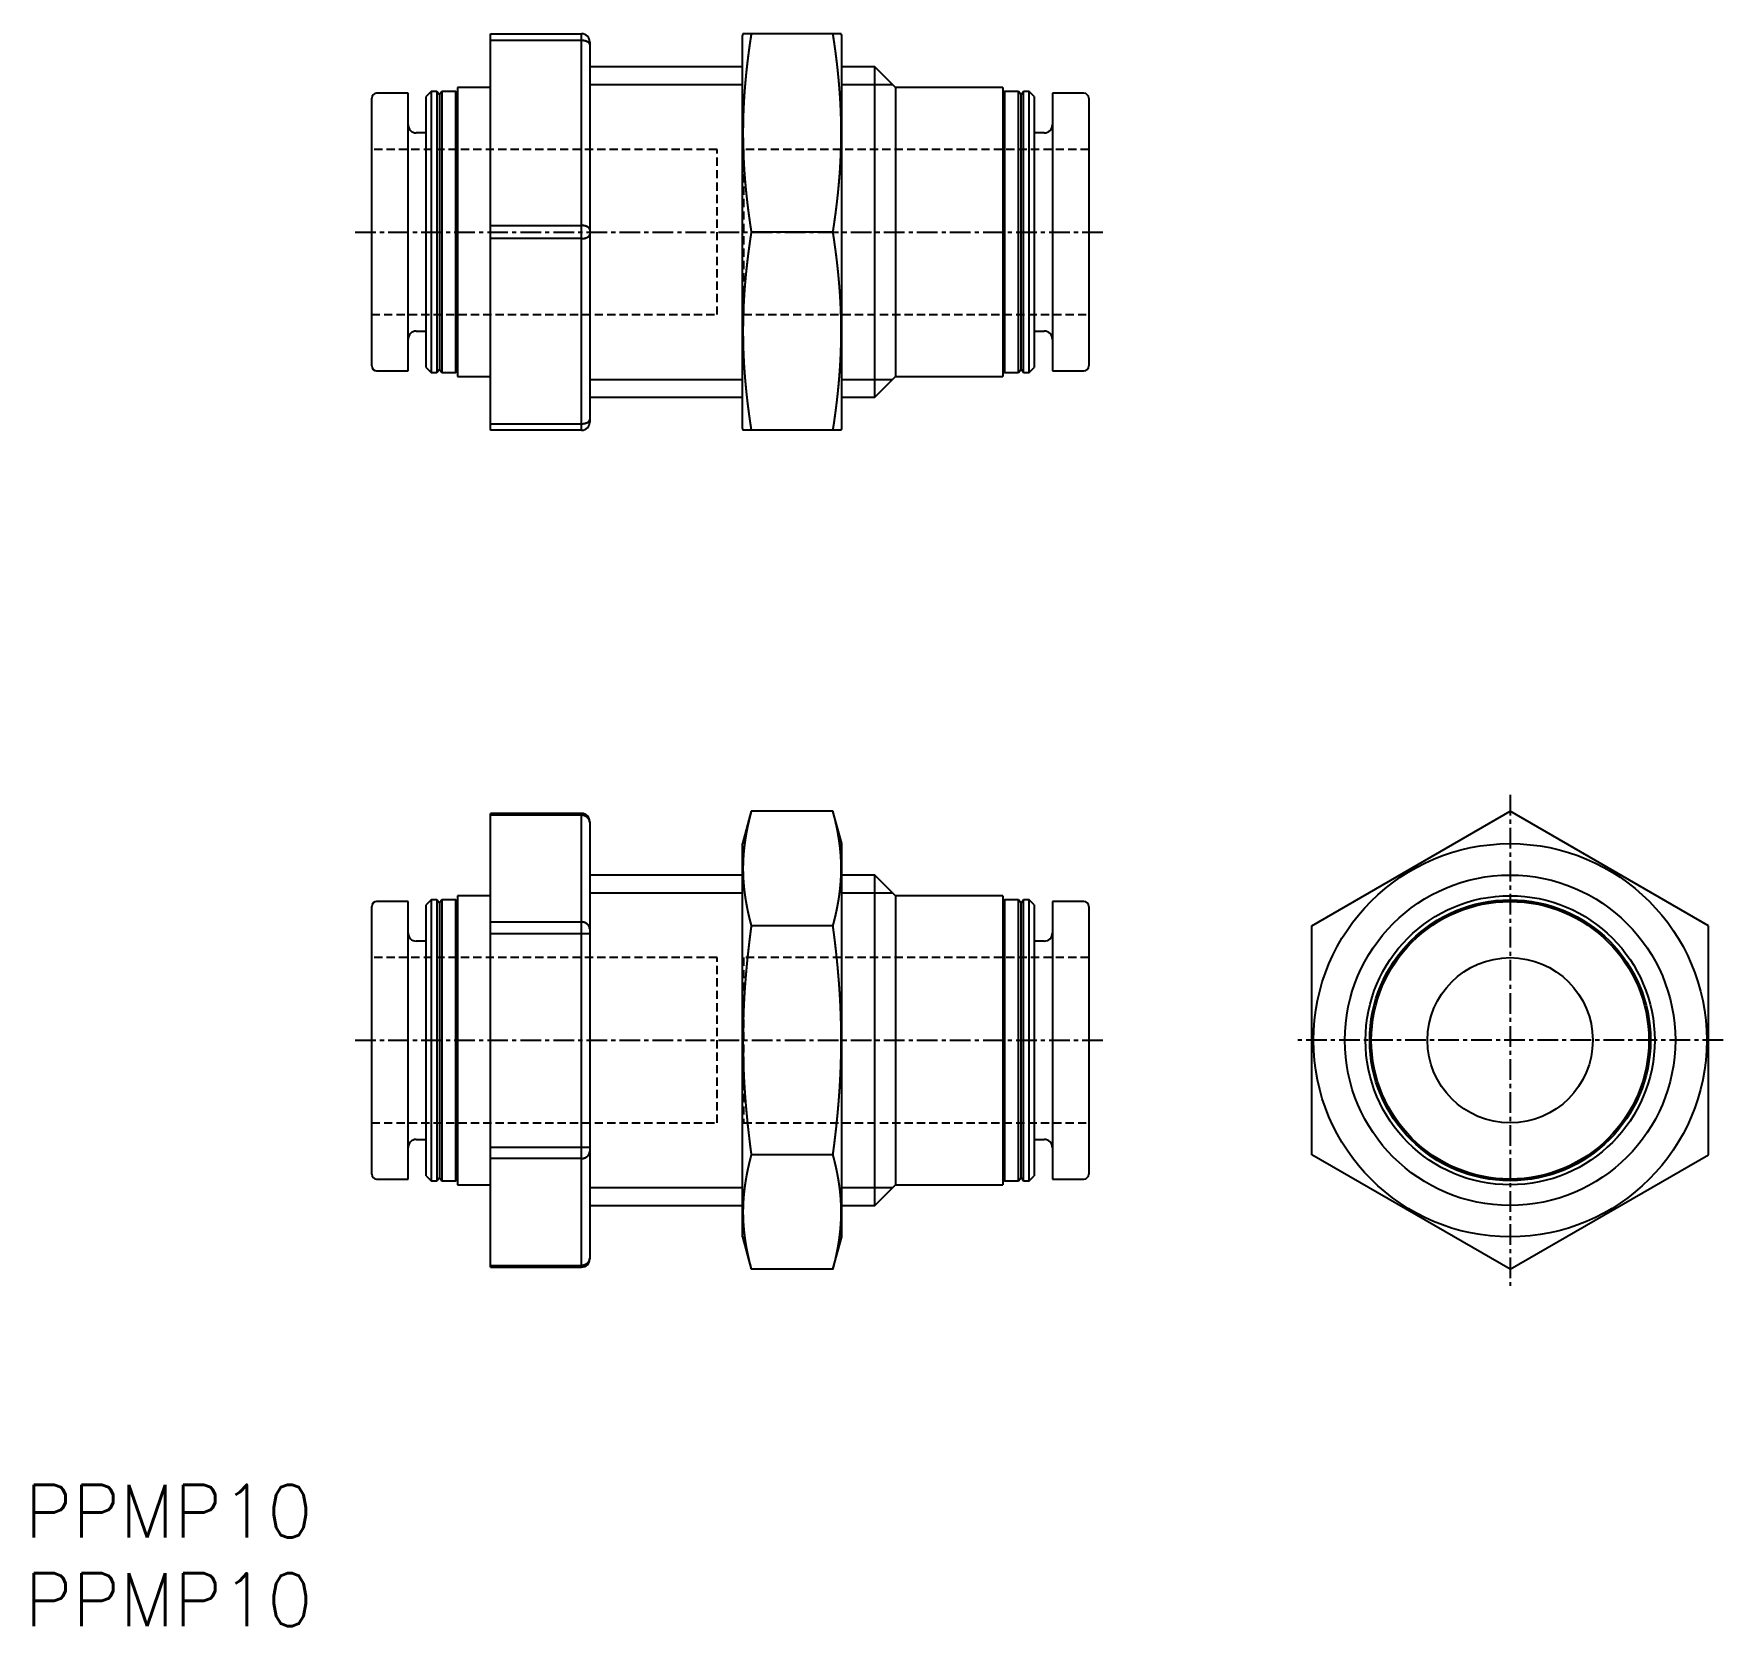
# Model space of a CAD drawing. Extents: x -6 to 96, y -23 to 73.
import ezdxf

# ---------------------------------------------------------------- set-up
doc = ezdxf.new("R2010")
doc.units = 0
doc.linetypes.add('CENTER', pattern=[2, 1.25, -0.25, 0.25, -0.25])
doc.linetypes.add('DASHED', pattern=[0.75, 0.5, -0.25])
doc.layers.get('0').update_dxf_attribs({"linetype": 'CONTINUOUS'})
doc.layers.add('CENTER', color=1, linetype='CENTER')
doc.styles.get("Standard").update_dxf_attribs({"font": 'txt.shx'})

msp = doc.modelspace()

# ---------------------------------------------------------------- texts
at = {"color": 7, "linetype": 'CONTINUOUS'}
for p in [(-6.76, -17.55), (-6.76, -22.91)]:
    msp.add_text('PPMP10', height=3.2, dxfattribs=at).set_placement(p)

# ---------------------------------------------------------------- linework, layer by layer
at = {"color": 7, "linetype": 'CONTINUOUS'}
for p, q in [((21.44, 73.47), (26.94, 73.47)), ((21.44, 49.47), (21.44, 73.47)), ((27.44, 72.97), (27.44, 49.97)), ((36.71, 73.47), (36.69, 73.37)), ((36.69, 49.57), (36.69, 73.37)), ((42.66, 73.47), (36.71, 73.47)), ((42.69, 73.37), (42.66, 73.47)), ((42.69, 49.57), (42.69, 73.37)), ((36.69, 71.47), (27.44, 71.47)), ((44.69, 71.47), (42.69, 71.47)), ((44.69, 51.47), (44.69, 71.47)), ((45.94, 70.22), (44.69, 71.47)), ((14.24, 53.37), (14.24, 69.57)), ((16.44, 69.87), (14.54, 69.87)), ((16.44, 53.07), (16.44, 69.87)), ((17.84, 69.97), (17.54, 69.67)), ((17.54, 53.27), (17.54, 69.67)), ((18.19, 69.97), (17.84, 69.97)), ((17.84, 69.97), (17.84, 52.97)), ((18.19, 69.97), (18.19, 52.97)), ((18.34, 69.77), (18.19, 69.97)), ((18.49, 69.97), (18.34, 69.77)), ((18.34, 69.77), (18.34, 53.17)), ((18.49, 69.97), (18.49, 52.97)), ((19.34, 69.97), (18.49, 69.97)), ((19.44, 69.87), (19.34, 69.97)), ((19.34, 52.97), (19.34, 69.97)), ((19.44, 70.22), (19.44, 52.72)), ((21.44, 70.22), (19.44, 70.22)), ((45.94, 70.22), (45.94, 52.72)), ((52.44, 70.22), (45.94, 70.22)), ((52.44, 70.22), (52.44, 52.72)), ((52.54, 69.97), (52.44, 69.87)), ((52.54, 69.97), (52.54, 52.97)), ((53.39, 69.97), (52.54, 69.97)), ((53.39, 52.97), (53.39, 69.97)), ((53.54, 69.77), (53.39, 69.97)), ((53.69, 69.97), (53.54, 69.77)), ((53.54, 53.17), (53.54, 69.77)), ((53.69, 52.97), (53.69, 69.97)), ((54.04, 69.97), (53.69, 69.97)), ((54.04, 52.97), (54.04, 69.97)), ((54.34, 69.67), (54.04, 69.97)), ((54.34, 69.67), (54.34, 53.27)), ((57.34, 69.87), (55.44, 69.87)), ((55.44, 69.87), (55.44, 53.07)), ((57.64, 69.57), (57.64, 53.37)), ((17.54, 67.47), (16.94, 67.47)), ((54.94, 67.47), (54.34, 67.47)), ((42.16, 61.47), (37.21, 61.47)), ((16.94, 55.47), (17.54, 55.47)), ((54.34, 55.47), (54.94, 55.47)), ((17.54, 53.27), (17.84, 52.97)), ((54.04, 52.97), (54.34, 53.27)), ((14.54, 53.07), (16.44, 53.07)), ((17.84, 52.97), (18.19, 52.97)), ((18.19, 52.97), (18.34, 53.17)), ((18.34, 53.17), (18.49, 52.97)), ((18.49, 52.97), (19.34, 52.97)), ((19.34, 52.97), (19.44, 53.07)), ((19.44, 52.72), (21.44, 52.72)), ((44.69, 51.47), (45.94, 52.72)), ((45.94, 52.72), (52.44, 52.72)), ((52.44, 53.07), (52.54, 52.97)), ((52.54, 52.97), (53.39, 52.97)), ((53.39, 52.97), (53.54, 53.17)), ((53.54, 53.17), (53.69, 52.97)), ((53.69, 52.97), (54.04, 52.97)), ((55.44, 53.07), (57.34, 53.07)), ((27.44, 51.47), (36.69, 51.47)), ((42.69, 51.47), (44.69, 51.47)), ((26.94, 49.47), (21.44, 49.47)), ((36.69, 49.57), (36.71, 49.47)), ((42.66, 49.47), (36.71, 49.47)), ((42.66, 49.47), (42.69, 49.57)), ((26.94, 26.28), (21.44, 26.28)), ((21.44, -1.18), (21.44, 26.28)), ((27.44, 25.78), (27.44, -0.68)), ((37.21, 26.41), (36.69, 24.45)), ((42.16, 26.41), (37.21, 26.41)), ((42.69, 24.45), (42.16, 26.41)), ((71.14, 19.48), (83.14, 26.41)), ((95.14, 19.48), (83.14, 26.41)), ((36.69, 0.65), (36.69, 24.45)), ((42.69, 0.65), (42.69, 24.45)), ((36.69, 22.55), (27.44, 22.55)), ((44.69, 22.55), (42.69, 22.55)), ((44.69, 2.55), (44.69, 22.55)), ((45.94, 21.3), (44.69, 22.55)), ((14.24, 4.45), (14.24, 20.65)), ((16.44, 20.95), (14.54, 20.95)), ((16.44, 4.15), (16.44, 20.95)), ((17.84, 21.05), (17.54, 20.75)), ((17.54, 4.35), (17.54, 20.75)), ((18.19, 21.05), (17.84, 21.05)), ((17.84, 21.05), (17.84, 4.05)), ((18.19, 21.05), (18.19, 4.05)), ((18.34, 20.85), (18.19, 21.05)), ((18.49, 21.05), (18.34, 20.85)), ((18.34, 20.85), (18.34, 4.25)), ((18.49, 21.05), (18.49, 4.05)), ((19.34, 21.05), (18.49, 21.05)), ((19.34, 4.05), (19.34, 21.05)), ((19.44, 20.95), (19.34, 21.05)), ((19.44, 21.3), (19.44, 3.8)), ((21.44, 21.3), (19.44, 21.3)), ((45.94, 21.3), (45.94, 3.8)), ((52.44, 21.3), (45.94, 21.3)), ((52.44, 21.3), (52.44, 3.8)), ((52.54, 21.05), (52.44, 20.95)), ((52.54, 21.05), (52.54, 4.05)), ((53.39, 21.05), (52.54, 21.05)), ((53.39, 4.05), (53.39, 21.05)), ((53.54, 20.85), (53.39, 21.05)), ((53.69, 21.05), (53.54, 20.85)), ((53.54, 4.25), (53.54, 20.85)), ((53.69, 4.05), (53.69, 21.05)), ((54.04, 21.05), (53.69, 21.05)), ((54.04, 4.05), (54.04, 21.05)), ((54.34, 20.75), (54.04, 21.05)), ((54.34, 20.75), (54.34, 4.35)), ((57.34, 20.95), (55.44, 20.95)), ((55.44, 20.95), (55.44, 4.15)), ((57.64, 20.65), (57.64, 4.45)), ((42.16, 19.48), (37.21, 19.48)), ((71.14, 5.62), (71.14, 19.48)), ((95.14, 5.62), (95.14, 19.48)), ((17.54, 18.55), (16.94, 18.55)), ((54.94, 18.55), (54.34, 18.55)), ((16.94, 6.55), (17.54, 6.55)), ((54.34, 6.55), (54.94, 6.55)), ((42.16, 5.62), (37.21, 5.62)), ((83.14, -1.31), (71.14, 5.62)), ((83.14, -1.31), (95.14, 5.62)), ((14.54, 4.15), (16.44, 4.15)), ((17.54, 4.35), (17.84, 4.05)), ((18.19, 4.05), (18.34, 4.25)), ((18.34, 4.25), (18.49, 4.05)), ((19.34, 4.05), (19.44, 4.15)), ((52.44, 4.15), (52.54, 4.05)), ((53.39, 4.05), (53.54, 4.25)), ((53.54, 4.25), (53.69, 4.05)), ((54.04, 4.05), (54.34, 4.35)), ((55.44, 4.15), (57.34, 4.15)), ((17.84, 4.05), (18.19, 4.05)), ((18.49, 4.05), (19.34, 4.05)), ((19.44, 3.8), (21.44, 3.8)), ((44.69, 2.55), (45.94, 3.8)), ((45.94, 3.8), (52.44, 3.8)), ((52.54, 4.05), (53.39, 4.05)), ((53.69, 4.05), (54.04, 4.05)), ((27.44, 2.55), (36.69, 2.55)), ((42.69, 2.55), (44.69, 2.55)), ((36.69, 0.65), (37.21, -1.31)), ((42.16, -1.31), (42.69, 0.65)), ((21.44, -1.18), (26.94, -1.18)), ((42.16, -1.31), (37.21, -1.31))]:
    msp.add_line(p, q, dxfattribs=at)
at = {"color": 3, "linetype": 'CONTINUOUS'}
for p, q in [((26.94, 73.07), (21.44, 73.07)), ((26.94, 49.47), (26.94, 73.47)), ((27.44, 70.39), (36.69, 70.39)), ((42.69, 70.39), (45.77, 70.39)), ((21.44, 61.87), (26.94, 61.87)), ((26.94, 61.07), (21.44, 61.07)), ((27.44, 52.55), (36.69, 52.55)), ((42.69, 52.55), (45.77, 52.55)), ((21.44, 49.87), (26.94, 49.87)), ((26.94, 26.18), (21.44, 26.18)), ((26.94, -1.18), (26.94, 26.28)), ((27.44, 21.47), (36.69, 21.47)), ((42.69, 21.47), (45.77, 21.47)), ((21.44, 19.71), (26.94, 19.71)), ((21.44, 19.02), (27.44, 19.02)), ((21.44, 6.08), (27.44, 6.08)), ((26.94, 5.39), (21.44, 5.39)), ((27.44, 3.63), (36.69, 3.63)), ((42.69, 3.63), (45.77, 3.63)), ((21.44, -1.08), (26.94, -1.08))]:
    msp.add_line(p, q, dxfattribs=at)
at = {"color": 3, "linetype": 'DASHED'}
for p, q in [((35.14, 66.47), (14.24, 66.47)), ((35.14, 56.47), (35.14, 66.47)), ((57.64, 66.47), (36.74, 66.47)), ((36.74, 66.47), (36.74, 56.47)), ((14.24, 56.47), (35.14, 56.47)), ((36.74, 56.47), (57.64, 56.47)), ((35.14, 17.55), (14.24, 17.55)), ((35.14, 7.55), (35.14, 17.55)), ((57.64, 17.55), (36.74, 17.55)), ((36.74, 17.55), (36.74, 7.55)), ((14.24, 7.55), (35.14, 7.55)), ((36.74, 7.55), (57.64, 7.55))]:
    msp.add_line(p, q, dxfattribs=at)
at = {"color": 3, "linetype": 'CONTINUOUS'}
for points in [[(27.44, 72.82, 0), (27.44, 72.82, 0), (27.44, 72.82, 0), (27.44, 72.83, 0), (27.44, 72.83, 0), (27.44, 72.83, 0), (27.44, 72.84, 0), (27.43, 72.84, 0), (27.43, 72.84, 0), (27.43, 72.85, 0), (27.43, 72.85, 0), (27.43, 72.85, 0), (27.43, 72.85, 0), (27.43, 72.86, 0), (27.43, 72.86, 0), (27.43, 72.86, 0), (27.43, 72.87, 0), (27.43, 72.87, 0), (27.42, 72.87, 0), (27.42, 72.88, 0), (27.42, 72.88, 0), (27.42, 72.88, 0), (27.42, 72.88, 0), (27.42, 72.89, 0), (27.42, 72.89, 0), (27.41, 72.89, 0), (27.41, 72.9, 0), (27.41, 72.9, 0), (27.41, 72.9, 0), (27.41, 72.9, 0), (27.4, 72.91, 0), (27.4, 72.91, 0), (27.4, 72.91, 0), (27.4, 72.92, 0), (27.39, 72.92, 0), (27.39, 72.92, 0), (27.39, 72.92, 0), (27.39, 72.93, 0), (27.38, 72.93, 0), (27.38, 72.93, 0), (27.38, 72.94, 0), (27.37, 72.94, 0), (27.37, 72.94, 0), (27.37, 72.94, 0), (27.37, 72.95, 0), (27.36, 72.95, 0), (27.36, 72.95, 0), (27.36, 72.95, 0), (27.35, 72.96, 0), (27.35, 72.96, 0), (27.35, 72.96, 0), (27.34, 72.96, 0), (27.34, 72.97, 0), (27.33, 72.97, 0), (27.33, 72.97, 0), (27.33, 72.97, 0), (27.32, 72.98, 0), (27.32, 72.98, 0), (27.32, 72.98, 0), (27.31, 72.98, 0), (27.31, 72.99, 0), (27.3, 72.99, 0), (27.3, 72.99, 0), (27.29, 72.99, 0), (27.29, 72.99, 0), (27.29, 73, 0), (27.28, 73, 0), (27.28, 73, 0), (27.27, 73, 0), (27.27, 73, 0), (27.26, 73.01, 0), (27.26, 73.01, 0), (27.25, 73.01, 0), (27.25, 73.01, 0), (27.24, 73.01, 0), (27.24, 73.02, 0), (27.23, 73.02, 0), (27.23, 73.02, 0), (27.22, 73.02, 0), (27.22, 73.02, 0), (27.21, 73.03, 0), (27.21, 73.03, 0), (27.2, 73.03, 0), (27.2, 73.03, 0), (27.19, 73.03, 0), (27.19, 73.03, 0), (27.18, 73.04, 0), (27.18, 73.04, 0), (27.17, 73.04, 0), (27.17, 73.04, 0), (27.16, 73.04, 0), (27.16, 73.04, 0), (27.15, 73.04, 0), (27.14, 73.04, 0), (27.14, 73.05, 0), (27.13, 73.05, 0), (27.13, 73.05, 0), (27.12, 73.05, 0), (27.12, 73.05, 0), (27.11, 73.05, 0), (27.11, 73.05, 0), (27.1, 73.05, 0), (27.09, 73.05, 0), (27.09, 73.06, 0), (27.08, 73.06, 0), (27.08, 73.06, 0), (27.07, 73.06, 0), (27.06, 73.06, 0), (27.06, 73.06, 0), (27.05, 73.06, 0), (27.05, 73.06, 0), (27.04, 73.06, 0), (27.03, 73.06, 0), (27.03, 73.06, 0), (27.02, 73.06, 0), (27.02, 73.06, 0), (27.01, 73.06, 0), (27, 73.07, 0), (27, 73.07, 0), (26.99, 73.07, 0), (26.99, 73.07, 0), (26.98, 73.07, 0), (26.97, 73.07, 0), (26.97, 73.07, 0), (26.96, 73.07, 0), (26.96, 73.07, 0), (26.95, 73.07, 0), (26.94, 73.07, 0), (26.94, 73.07, 0)], [(27.44, 61.62, 0), (27.44, 61.62, 0), (27.44, 61.62, 0), (27.44, 61.63, 0), (27.44, 61.63, 0), (27.44, 61.63, 0), (27.44, 61.64, 0), (27.43, 61.64, 0), (27.43, 61.64, 0), (27.43, 61.65, 0), (27.43, 61.65, 0), (27.43, 61.65, 0), (27.43, 61.65, 0), (27.43, 61.66, 0), (27.43, 61.66, 0), (27.43, 61.66, 0), (27.43, 61.67, 0), (27.43, 61.67, 0), (27.42, 61.67, 0), (27.42, 61.68, 0), (27.42, 61.68, 0), (27.42, 61.68, 0), (27.42, 61.68, 0), (27.42, 61.69, 0), (27.42, 61.69, 0), (27.41, 61.69, 0), (27.41, 61.7, 0), (27.41, 61.7, 0), (27.41, 61.7, 0), (27.41, 61.7, 0), (27.4, 61.71, 0), (27.4, 61.71, 0), (27.4, 61.71, 0), (27.4, 61.72, 0), (27.39, 61.72, 0), (27.39, 61.72, 0), (27.39, 61.72, 0), (27.39, 61.73, 0), (27.38, 61.73, 0), (27.38, 61.73, 0), (27.38, 61.74, 0), (27.37, 61.74, 0), (27.37, 61.74, 0), (27.37, 61.74, 0), (27.37, 61.75, 0), (27.36, 61.75, 0), (27.36, 61.75, 0), (27.36, 61.75, 0), (27.35, 61.76, 0), (27.35, 61.76, 0), (27.35, 61.76, 0), (27.34, 61.76, 0), (27.34, 61.77, 0), (27.33, 61.77, 0), (27.33, 61.77, 0), (27.33, 61.77, 0), (27.32, 61.78, 0), (27.32, 61.78, 0), (27.32, 61.78, 0), (27.31, 61.78, 0), (27.31, 61.79, 0), (27.3, 61.79, 0), (27.3, 61.79, 0), (27.29, 61.79, 0), (27.29, 61.79, 0), (27.29, 61.8, 0), (27.28, 61.8, 0), (27.28, 61.8, 0), (27.27, 61.8, 0), (27.27, 61.8, 0), (27.26, 61.81, 0), (27.26, 61.81, 0), (27.25, 61.81, 0), (27.25, 61.81, 0), (27.24, 61.81, 0), (27.24, 61.82, 0), (27.23, 61.82, 0), (27.23, 61.82, 0), (27.22, 61.82, 0), (27.22, 61.82, 0), (27.21, 61.83, 0), (27.21, 61.83, 0), (27.2, 61.83, 0), (27.2, 61.83, 0), (27.19, 61.83, 0), (27.19, 61.83, 0), (27.18, 61.84, 0), (27.18, 61.84, 0), (27.17, 61.84, 0), (27.17, 61.84, 0), (27.16, 61.84, 0), (27.16, 61.84, 0), (27.15, 61.84, 0), (27.14, 61.84, 0), (27.14, 61.85, 0), (27.13, 61.85, 0), (27.13, 61.85, 0), (27.12, 61.85, 0), (27.12, 61.85, 0), (27.11, 61.85, 0), (27.11, 61.85, 0), (27.1, 61.85, 0), (27.09, 61.85, 0), (27.09, 61.86, 0), (27.08, 61.86, 0), (27.08, 61.86, 0), (27.07, 61.86, 0), (27.06, 61.86, 0), (27.06, 61.86, 0), (27.05, 61.86, 0), (27.05, 61.86, 0), (27.04, 61.86, 0), (27.03, 61.86, 0), (27.03, 61.86, 0), (27.02, 61.86, 0), (27.02, 61.86, 0), (27.01, 61.86, 0), (27, 61.87, 0), (27, 61.87, 0), (26.99, 61.87, 0), (26.99, 61.87, 0), (26.98, 61.87, 0), (26.97, 61.87, 0), (26.97, 61.87, 0), (26.96, 61.87, 0), (26.96, 61.87, 0), (26.95, 61.87, 0), (26.94, 61.87, 0), (26.94, 61.87, 0)], [(26.94, 61.07, 0), (26.94, 61.07, 0), (26.95, 61.07, 0), (26.96, 61.07, 0), (26.96, 61.07, 0), (26.97, 61.07, 0), (26.97, 61.07, 0), (26.98, 61.07, 0), (26.99, 61.07, 0), (26.99, 61.07, 0), (27, 61.07, 0), (27, 61.07, 0), (27.01, 61.07, 0), (27.02, 61.07, 0), (27.02, 61.07, 0), (27.03, 61.07, 0), (27.03, 61.07, 0), (27.04, 61.07, 0), (27.05, 61.07, 0), (27.05, 61.07, 0), (27.06, 61.08, 0), (27.06, 61.08, 0), (27.07, 61.08, 0), (27.08, 61.08, 0), (27.08, 61.08, 0), (27.09, 61.08, 0), (27.09, 61.08, 0), (27.1, 61.08, 0), (27.11, 61.08, 0), (27.11, 61.08, 0), (27.12, 61.08, 0), (27.12, 61.09, 0), (27.13, 61.09, 0), (27.13, 61.09, 0), (27.14, 61.09, 0), (27.14, 61.09, 0), (27.15, 61.09, 0), (27.16, 61.09, 0), (27.16, 61.09, 0), (27.17, 61.1, 0), (27.17, 61.1, 0), (27.18, 61.1, 0), (27.18, 61.1, 0), (27.19, 61.1, 0), (27.19, 61.1, 0), (27.2, 61.1, 0), (27.2, 61.11, 0), (27.21, 61.11, 0), (27.21, 61.11, 0), (27.22, 61.11, 0), (27.22, 61.11, 0), (27.23, 61.11, 0), (27.23, 61.12, 0), (27.24, 61.12, 0), (27.24, 61.12, 0), (27.25, 61.12, 0), (27.25, 61.12, 0), (27.26, 61.13, 0), (27.26, 61.13, 0), (27.27, 61.13, 0), (27.27, 61.13, 0), (27.28, 61.13, 0), (27.28, 61.14, 0), (27.29, 61.14, 0), (27.29, 61.14, 0), (27.29, 61.14, 0), (27.3, 61.15, 0), (27.3, 61.15, 0), (27.31, 61.15, 0), (27.31, 61.15, 0), (27.32, 61.15, 0), (27.32, 61.16, 0), (27.32, 61.16, 0), (27.33, 61.16, 0), (27.33, 61.16, 0), (27.33, 61.17, 0), (27.34, 61.17, 0), (27.34, 61.17, 0), (27.35, 61.17, 0), (27.35, 61.18, 0), (27.35, 61.18, 0), (27.36, 61.18, 0), (27.36, 61.18, 0), (27.36, 61.19, 0), (27.37, 61.19, 0), (27.37, 61.19, 0), (27.37, 61.19, 0), (27.37, 61.2, 0), (27.38, 61.2, 0), (27.38, 61.2, 0), (27.38, 61.21, 0), (27.39, 61.21, 0), (27.39, 61.21, 0), (27.39, 61.21, 0), (27.39, 61.22, 0), (27.4, 61.22, 0), (27.4, 61.22, 0), (27.4, 61.22, 0), (27.4, 61.23, 0), (27.41, 61.23, 0), (27.41, 61.23, 0), (27.41, 61.24, 0), (27.41, 61.24, 0), (27.41, 61.24, 0), (27.42, 61.24, 0), (27.42, 61.25, 0), (27.42, 61.25, 0), (27.42, 61.25, 0), (27.42, 61.26, 0), (27.42, 61.26, 0), (27.42, 61.26, 0), (27.43, 61.27, 0), (27.43, 61.27, 0), (27.43, 61.27, 0), (27.43, 61.27, 0), (27.43, 61.28, 0), (27.43, 61.28, 0), (27.43, 61.28, 0), (27.43, 61.29, 0), (27.43, 61.29, 0), (27.43, 61.29, 0), (27.43, 61.3, 0), (27.44, 61.3, 0), (27.44, 61.3, 0), (27.44, 61.31, 0), (27.44, 61.31, 0), (27.44, 61.31, 0), (27.44, 61.31, 0), (27.44, 61.32, 0)], [(26.94, 49.87, 0), (26.94, 49.87, 0), (26.95, 49.87, 0), (26.96, 49.87, 0), (26.96, 49.87, 0), (26.97, 49.87, 0), (26.97, 49.87, 0), (26.98, 49.87, 0), (26.99, 49.87, 0), (26.99, 49.87, 0), (27, 49.87, 0), (27, 49.87, 0), (27.01, 49.87, 0), (27.02, 49.87, 0), (27.02, 49.87, 0), (27.03, 49.87, 0), (27.03, 49.87, 0), (27.04, 49.87, 0), (27.05, 49.87, 0), (27.05, 49.87, 0), (27.06, 49.88, 0), (27.06, 49.88, 0), (27.07, 49.88, 0), (27.08, 49.88, 0), (27.08, 49.88, 0), (27.09, 49.88, 0), (27.09, 49.88, 0), (27.1, 49.88, 0), (27.11, 49.88, 0), (27.11, 49.88, 0), (27.12, 49.88, 0), (27.12, 49.89, 0), (27.13, 49.89, 0), (27.13, 49.89, 0), (27.14, 49.89, 0), (27.14, 49.89, 0), (27.15, 49.89, 0), (27.16, 49.89, 0), (27.16, 49.89, 0), (27.17, 49.9, 0), (27.17, 49.9, 0), (27.18, 49.9, 0), (27.18, 49.9, 0), (27.19, 49.9, 0), (27.19, 49.9, 0), (27.2, 49.9, 0), (27.2, 49.91, 0), (27.21, 49.91, 0), (27.21, 49.91, 0), (27.22, 49.91, 0), (27.22, 49.91, 0), (27.23, 49.91, 0), (27.23, 49.92, 0), (27.24, 49.92, 0), (27.24, 49.92, 0), (27.25, 49.92, 0), (27.25, 49.92, 0), (27.26, 49.93, 0), (27.26, 49.93, 0), (27.27, 49.93, 0), (27.27, 49.93, 0), (27.28, 49.93, 0), (27.28, 49.94, 0), (27.29, 49.94, 0), (27.29, 49.94, 0), (27.29, 49.94, 0), (27.3, 49.95, 0), (27.3, 49.95, 0), (27.31, 49.95, 0), (27.31, 49.95, 0), (27.32, 49.95, 0), (27.32, 49.96, 0), (27.32, 49.96, 0), (27.33, 49.96, 0), (27.33, 49.96, 0), (27.33, 49.97, 0), (27.34, 49.97, 0), (27.34, 49.97, 0), (27.35, 49.97, 0), (27.35, 49.98, 0), (27.35, 49.98, 0), (27.36, 49.98, 0), (27.36, 49.98, 0), (27.36, 49.99, 0), (27.37, 49.99, 0), (27.37, 49.99, 0), (27.37, 49.99, 0), (27.37, 50, 0), (27.38, 50, 0), (27.38, 50, 0), (27.38, 50.01, 0), (27.39, 50.01, 0), (27.39, 50.01, 0), (27.39, 50.01, 0), (27.39, 50.02, 0), (27.4, 50.02, 0), (27.4, 50.02, 0), (27.4, 50.02, 0), (27.4, 50.03, 0), (27.41, 50.03, 0), (27.41, 50.03, 0), (27.41, 50.04, 0), (27.41, 50.04, 0), (27.41, 50.04, 0), (27.42, 50.05, 0), (27.42, 50.05, 0), (27.42, 50.05, 0), (27.42, 50.05, 0), (27.42, 50.06, 0), (27.42, 50.06, 0), (27.42, 50.06, 0), (27.43, 50.07, 0), (27.43, 50.07, 0), (27.43, 50.07, 0), (27.43, 50.07, 0), (27.43, 50.08, 0), (27.43, 50.08, 0), (27.43, 50.08, 0), (27.43, 50.09, 0), (27.43, 50.09, 0), (27.43, 50.09, 0), (27.43, 50.1, 0), (27.44, 50.1, 0), (27.44, 50.1, 0), (27.44, 50.11, 0), (27.44, 50.11, 0), (27.44, 50.11, 0), (27.44, 50.11, 0), (27.44, 50.12, 0)], [(27.44, 25.74, 0), (27.44, 25.75, 0), (27.44, 25.75, 0), (27.44, 25.76, 0), (27.44, 25.76, 0), (27.44, 25.77, 0), (27.44, 25.77, 0), (27.43, 25.78, 0), (27.43, 25.79, 0), (27.43, 25.79, 0), (27.43, 25.8, 0), (27.43, 25.8, 0), (27.43, 25.81, 0), (27.43, 25.81, 0), (27.43, 25.82, 0), (27.43, 25.82, 0), (27.43, 25.83, 0), (27.43, 25.83, 0), (27.42, 25.84, 0), (27.42, 25.84, 0), (27.42, 25.85, 0), (27.42, 25.85, 0), (27.42, 25.86, 0), (27.42, 25.86, 0), (27.42, 25.87, 0), (27.41, 25.87, 0), (27.41, 25.88, 0), (27.41, 25.88, 0), (27.41, 25.89, 0), (27.41, 25.89, 0), (27.4, 25.9, 0), (27.4, 25.9, 0), (27.4, 25.91, 0), (27.4, 25.91, 0), (27.39, 25.92, 0), (27.39, 25.92, 0), (27.39, 25.93, 0), (27.39, 25.93, 0), (27.38, 25.94, 0), (27.38, 25.94, 0), (27.38, 25.95, 0), (27.37, 25.95, 0), (27.37, 25.96, 0), (27.37, 25.96, 0), (27.37, 25.97, 0), (27.36, 25.97, 0), (27.36, 25.97, 0), (27.36, 25.98, 0), (27.35, 25.98, 0), (27.35, 25.99, 0), (27.35, 25.99, 0), (27.34, 26, 0), (27.34, 26, 0), (27.33, 26, 0), (27.33, 26.01, 0), (27.33, 26.01, 0), (27.32, 26.02, 0), (27.32, 26.02, 0), (27.32, 26.03, 0), (27.31, 26.03, 0), (27.31, 26.03, 0), (27.3, 26.04, 0), (27.3, 26.04, 0), (27.29, 26.05, 0), (27.29, 26.05, 0), (27.29, 26.05, 0), (27.28, 26.06, 0), (27.28, 26.06, 0), (27.27, 26.06, 0), (27.27, 26.07, 0), (27.26, 26.07, 0), (27.26, 26.07, 0), (27.25, 26.08, 0), (27.25, 26.08, 0), (27.24, 26.08, 0), (27.24, 26.09, 0), (27.23, 26.09, 0), (27.23, 26.09, 0), (27.22, 26.1, 0), (27.22, 26.1, 0), (27.21, 26.1, 0), (27.21, 26.11, 0), (27.2, 26.11, 0), (27.2, 26.11, 0), (27.19, 26.11, 0), (27.19, 26.12, 0), (27.18, 26.12, 0), (27.18, 26.12, 0), (27.17, 26.12, 0), (27.17, 26.13, 0), (27.16, 26.13, 0), (27.16, 26.13, 0), (27.15, 26.13, 0), (27.14, 26.14, 0), (27.14, 26.14, 0), (27.13, 26.14, 0), (27.13, 26.14, 0), (27.12, 26.14, 0), (27.12, 26.15, 0), (27.11, 26.15, 0), (27.11, 26.15, 0), (27.1, 26.15, 0), (27.09, 26.15, 0), (27.09, 26.16, 0), (27.08, 26.16, 0), (27.08, 26.16, 0), (27.07, 26.16, 0), (27.06, 26.16, 0), (27.06, 26.16, 0), (27.05, 26.16, 0), (27.05, 26.17, 0), (27.04, 26.17, 0), (27.03, 26.17, 0), (27.03, 26.17, 0), (27.02, 26.17, 0), (27.02, 26.17, 0), (27.01, 26.17, 0), (27, 26.17, 0), (27, 26.17, 0), (26.99, 26.17, 0), (26.99, 26.17, 0), (26.98, 26.17, 0), (26.97, 26.17, 0), (26.97, 26.18, 0), (26.96, 26.18, 0), (26.96, 26.18, 0), (26.95, 26.18, 0), (26.94, 26.18, 0), (26.94, 26.18, 0)], [(27.44, 19.28, 0), (27.44, 19.28, 0), (27.44, 19.29, 0), (27.44, 19.29, 0), (27.44, 19.3, 0), (27.44, 19.3, 0), (27.44, 19.31, 0), (27.43, 19.31, 0), (27.43, 19.32, 0), (27.43, 19.32, 0), (27.43, 19.33, 0), (27.43, 19.33, 0), (27.43, 19.34, 0), (27.43, 19.35, 0), (27.43, 19.35, 0), (27.43, 19.36, 0), (27.43, 19.36, 0), (27.43, 19.37, 0), (27.42, 19.37, 0), (27.42, 19.38, 0), (27.42, 19.38, 0), (27.42, 19.39, 0), (27.42, 19.39, 0), (27.42, 19.4, 0), (27.42, 19.4, 0), (27.41, 19.41, 0), (27.41, 19.41, 0), (27.41, 19.42, 0), (27.41, 19.42, 0), (27.41, 19.43, 0), (27.4, 19.43, 0), (27.4, 19.44, 0), (27.4, 19.44, 0), (27.4, 19.45, 0), (27.39, 19.45, 0), (27.39, 19.46, 0), (27.39, 19.46, 0), (27.39, 19.47, 0), (27.38, 19.47, 0), (27.38, 19.48, 0), (27.38, 19.48, 0), (27.37, 19.49, 0), (27.37, 19.49, 0), (27.37, 19.49, 0), (27.37, 19.5, 0), (27.36, 19.5, 0), (27.36, 19.51, 0), (27.36, 19.51, 0), (27.35, 19.52, 0), (27.35, 19.52, 0), (27.35, 19.53, 0), (27.34, 19.53, 0), (27.34, 19.53, 0), (27.33, 19.54, 0), (27.33, 19.54, 0), (27.33, 19.55, 0), (27.32, 19.55, 0), (27.32, 19.56, 0), (27.32, 19.56, 0), (27.31, 19.56, 0), (27.31, 19.57, 0), (27.3, 19.57, 0), (27.3, 19.58, 0), (27.29, 19.58, 0), (27.29, 19.58, 0), (27.29, 19.59, 0), (27.28, 19.59, 0), (27.28, 19.59, 0), (27.27, 19.6, 0), (27.27, 19.6, 0), (27.26, 19.6, 0), (27.26, 19.61, 0), (27.25, 19.61, 0), (27.25, 19.61, 0), (27.24, 19.62, 0), (27.24, 19.62, 0), (27.23, 19.62, 0), (27.23, 19.63, 0), (27.22, 19.63, 0), (27.22, 19.63, 0), (27.21, 19.64, 0), (27.21, 19.64, 0), (27.2, 19.64, 0), (27.2, 19.65, 0), (27.19, 19.65, 0), (27.19, 19.65, 0), (27.18, 19.65, 0), (27.18, 19.66, 0), (27.17, 19.66, 0), (27.17, 19.66, 0), (27.16, 19.66, 0), (27.16, 19.67, 0), (27.15, 19.67, 0), (27.14, 19.67, 0), (27.14, 19.67, 0), (27.13, 19.67, 0), (27.13, 19.68, 0), (27.12, 19.68, 0), (27.12, 19.68, 0), (27.11, 19.68, 0), (27.11, 19.68, 0), (27.1, 19.69, 0), (27.09, 19.69, 0), (27.09, 19.69, 0), (27.08, 19.69, 0), (27.08, 19.69, 0), (27.07, 19.69, 0), (27.06, 19.7, 0), (27.06, 19.7, 0), (27.05, 19.7, 0), (27.05, 19.7, 0), (27.04, 19.7, 0), (27.03, 19.7, 0), (27.03, 19.7, 0), (27.02, 19.7, 0), (27.02, 19.7, 0), (27.01, 19.7, 0), (27, 19.71, 0), (27, 19.71, 0), (26.99, 19.71, 0), (26.99, 19.71, 0), (26.98, 19.71, 0), (26.97, 19.71, 0), (26.97, 19.71, 0), (26.96, 19.71, 0), (26.96, 19.71, 0), (26.95, 19.71, 0), (26.94, 19.71, 0), (26.94, 19.71, 0)], [(26.94, 5.39, 0), (26.94, 5.39, 0), (26.95, 5.39, 0), (26.96, 5.39, 0), (26.96, 5.39, 0), (26.97, 5.39, 0), (26.97, 5.39, 0), (26.98, 5.39, 0), (26.99, 5.39, 0), (26.99, 5.39, 0), (27, 5.39, 0), (27, 5.4, 0), (27.01, 5.4, 0), (27.02, 5.4, 0), (27.02, 5.4, 0), (27.03, 5.4, 0), (27.03, 5.4, 0), (27.04, 5.4, 0), (27.05, 5.4, 0), (27.05, 5.4, 0), (27.06, 5.4, 0), (27.06, 5.41, 0), (27.07, 5.41, 0), (27.08, 5.41, 0), (27.08, 5.41, 0), (27.09, 5.41, 0), (27.09, 5.41, 0), (27.1, 5.41, 0), (27.11, 5.42, 0), (27.11, 5.42, 0), (27.12, 5.42, 0), (27.12, 5.42, 0), (27.13, 5.42, 0), (27.13, 5.43, 0), (27.14, 5.43, 0), (27.14, 5.43, 0), (27.15, 5.43, 0), (27.16, 5.44, 0), (27.16, 5.44, 0), (27.17, 5.44, 0), (27.17, 5.44, 0), (27.18, 5.44, 0), (27.18, 5.45, 0), (27.19, 5.45, 0), (27.19, 5.45, 0), (27.2, 5.46, 0), (27.2, 5.46, 0), (27.21, 5.46, 0), (27.21, 5.46, 0), (27.22, 5.47, 0), (27.22, 5.47, 0), (27.23, 5.47, 0), (27.23, 5.48, 0), (27.24, 5.48, 0), (27.24, 5.48, 0), (27.25, 5.49, 0), (27.25, 5.49, 0), (27.26, 5.49, 0), (27.26, 5.5, 0), (27.27, 5.5, 0), (27.27, 5.5, 0), (27.28, 5.51, 0), (27.28, 5.51, 0), (27.29, 5.51, 0), (27.29, 5.52, 0), (27.29, 5.52, 0), (27.3, 5.53, 0), (27.3, 5.53, 0), (27.31, 5.53, 0), (27.31, 5.54, 0), (27.32, 5.54, 0), (27.32, 5.55, 0), (27.32, 5.55, 0), (27.33, 5.55, 0), (27.33, 5.56, 0), (27.33, 5.56, 0), (27.34, 5.57, 0), (27.34, 5.57, 0), (27.35, 5.57, 0), (27.35, 5.58, 0), (27.35, 5.58, 0), (27.36, 5.59, 0), (27.36, 5.59, 0), (27.36, 5.6, 0), (27.37, 5.6, 0), (27.37, 5.61, 0), (27.37, 5.61, 0), (27.37, 5.62, 0), (27.38, 5.62, 0), (27.38, 5.62, 0), (27.38, 5.63, 0), (27.39, 5.63, 0), (27.39, 5.64, 0), (27.39, 5.64, 0), (27.39, 5.65, 0), (27.4, 5.65, 0), (27.4, 5.66, 0), (27.4, 5.66, 0), (27.4, 5.67, 0), (27.41, 5.67, 0), (27.41, 5.68, 0), (27.41, 5.68, 0), (27.41, 5.69, 0), (27.41, 5.69, 0), (27.42, 5.7, 0), (27.42, 5.7, 0), (27.42, 5.71, 0), (27.42, 5.71, 0), (27.42, 5.72, 0), (27.42, 5.72, 0), (27.42, 5.73, 0), (27.43, 5.73, 0), (27.43, 5.74, 0), (27.43, 5.75, 0), (27.43, 5.75, 0), (27.43, 5.76, 0), (27.43, 5.76, 0), (27.43, 5.77, 0), (27.43, 5.77, 0), (27.43, 5.78, 0), (27.43, 5.78, 0), (27.43, 5.79, 0), (27.44, 5.79, 0), (27.44, 5.8, 0), (27.44, 5.8, 0), (27.44, 5.81, 0), (27.44, 5.81, 0), (27.44, 5.82, 0), (27.44, 5.82, 0)], [(26.94, -1.08, 0), (26.94, -1.08, 0), (26.95, -1.08, 0), (26.96, -1.07, 0), (26.96, -1.07, 0), (26.97, -1.07, 0), (26.97, -1.07, 0), (26.98, -1.07, 0), (26.99, -1.07, 0), (26.99, -1.07, 0), (27, -1.07, 0), (27, -1.07, 0), (27.01, -1.07, 0), (27.02, -1.07, 0), (27.02, -1.07, 0), (27.03, -1.07, 0), (27.03, -1.07, 0), (27.04, -1.07, 0), (27.05, -1.06, 0), (27.05, -1.06, 0), (27.06, -1.06, 0), (27.06, -1.06, 0), (27.07, -1.06, 0), (27.08, -1.06, 0), (27.08, -1.06, 0), (27.09, -1.05, 0), (27.09, -1.05, 0), (27.1, -1.05, 0), (27.11, -1.05, 0), (27.11, -1.05, 0), (27.12, -1.05, 0), (27.12, -1.04, 0), (27.13, -1.04, 0), (27.13, -1.04, 0), (27.14, -1.04, 0), (27.14, -1.04, 0), (27.15, -1.03, 0), (27.16, -1.03, 0), (27.16, -1.03, 0), (27.17, -1.03, 0), (27.17, -1.02, 0), (27.18, -1.02, 0), (27.18, -1.02, 0), (27.19, -1.02, 0), (27.19, -1.01, 0), (27.2, -1.01, 0), (27.2, -1.01, 0), (27.21, -1, 0), (27.21, -1, 0), (27.22, -1, 0), (27.22, -1, 0), (27.23, -0.99, 0), (27.23, -0.99, 0), (27.24, -0.99, 0), (27.24, -0.98, 0), (27.25, -0.98, 0), (27.25, -0.98, 0), (27.26, -0.97, 0), (27.26, -0.97, 0), (27.27, -0.97, 0), (27.27, -0.96, 0), (27.28, -0.96, 0), (27.28, -0.96, 0), (27.29, -0.95, 0), (27.29, -0.95, 0), (27.29, -0.94, 0), (27.3, -0.94, 0), (27.3, -0.94, 0), (27.31, -0.93, 0), (27.31, -0.93, 0), (27.32, -0.92, 0), (27.32, -0.92, 0), (27.32, -0.92, 0), (27.33, -0.91, 0), (27.33, -0.91, 0), (27.33, -0.9, 0), (27.34, -0.9, 0), (27.34, -0.9, 0), (27.35, -0.89, 0), (27.35, -0.89, 0), (27.35, -0.88, 0), (27.36, -0.88, 0), (27.36, -0.87, 0), (27.36, -0.87, 0), (27.37, -0.86, 0), (27.37, -0.86, 0), (27.37, -0.86, 0), (27.37, -0.85, 0), (27.38, -0.85, 0), (27.38, -0.84, 0), (27.38, -0.84, 0), (27.39, -0.83, 0), (27.39, -0.83, 0), (27.39, -0.82, 0), (27.39, -0.82, 0), (27.4, -0.81, 0), (27.4, -0.81, 0), (27.4, -0.8, 0), (27.4, -0.8, 0), (27.41, -0.79, 0), (27.41, -0.79, 0), (27.41, -0.78, 0), (27.41, -0.78, 0), (27.41, -0.77, 0), (27.42, -0.77, 0), (27.42, -0.76, 0), (27.42, -0.76, 0), (27.42, -0.75, 0), (27.42, -0.75, 0), (27.42, -0.74, 0), (27.42, -0.74, 0), (27.43, -0.73, 0), (27.43, -0.73, 0), (27.43, -0.72, 0), (27.43, -0.72, 0), (27.43, -0.71, 0), (27.43, -0.71, 0), (27.43, -0.7, 0), (27.43, -0.7, 0), (27.43, -0.69, 0), (27.43, -0.68, 0), (27.43, -0.68, 0), (27.44, -0.67, 0), (27.44, -0.67, 0), (27.44, -0.66, 0), (27.44, -0.66, 0), (27.44, -0.65, 0), (27.44, -0.65, 0), (27.44, -0.64, 0)]]:
    msp.add_polyline3d(points, dxfattribs=at)
at = {"color": 7}
for points in [[(37.21, 73.47, 0), (37.21, 73.45, 0), (37.21, 73.44, 0), (37.2, 73.43, 0), (37.2, 73.41, 0), (37.2, 73.4, 0), (37.2, 73.38, 0), (37.2, 73.37, 0), (37.19, 73.36, 0), (37.19, 73.34, 0), (37.19, 73.33, 0), (37.19, 73.32, 0), (37.19, 73.3, 0), (37.18, 73.29, 0), (37.18, 73.27, 0), (37.18, 73.26, 0), (37.18, 73.25, 0), (37.18, 73.23, 0), (37.17, 73.22, 0), (37.17, 73.21, 0), (37.17, 73.19, 0), (37.17, 73.18, 0), (37.16, 73.16, 0), (37.16, 73.15, 0), (37.16, 73.14, 0), (37.16, 73.12, 0), (37.16, 73.11, 0), (37.15, 73.09, 0), (37.15, 73.08, 0), (37.15, 73.07, 0), (37.15, 73.05, 0), (37.15, 73.04, 0), (37.14, 73.03, 0), (37.14, 73.01, 0), (37.14, 73, 0), (37.14, 72.98, 0), (37.14, 72.97, 0), (37.13, 72.96, 0), (37.13, 72.94, 0), (37.13, 72.93, 0), (37.13, 72.92, 0), (37.13, 72.9, 0), (37.12, 72.89, 0), (37.12, 72.87, 0), (37.12, 72.86, 0), (37.12, 72.85, 0), (37.12, 72.83, 0), (37.11, 72.82, 0), (37.11, 72.8, 0), (37.11, 72.79, 0), (37.11, 72.78, 0), (37.11, 72.76, 0), (37.1, 72.75, 0), (37.1, 72.74, 0), (37.1, 72.72, 0), (37.1, 72.71, 0), (37.1, 72.69, 0), (37.1, 72.68, 0), (37.09, 72.67, 0), (37.09, 72.65, 0), (37.09, 72.64, 0), (37.09, 72.62, 0), (37.09, 72.61, 0), (37.08, 72.6, 0), (37.08, 72.58, 0), (37.08, 72.57, 0), (37.08, 72.56, 0), (37.08, 72.54, 0), (37.07, 72.53, 0), (37.07, 72.51, 0), (37.07, 72.5, 0), (37.07, 72.49, 0), (37.07, 72.47, 0), (37.07, 72.46, 0), (37.06, 72.44, 0), (37.06, 72.43, 0), (37.06, 72.42, 0), (37.06, 72.4, 0), (37.06, 72.39, 0), (37.05, 72.38, 0), (37.05, 72.36, 0), (37.05, 72.35, 0), (37.05, 72.33, 0), (37.05, 72.32, 0), (37.05, 72.31, 0), (37.04, 72.29, 0), (37.04, 72.28, 0), (37.04, 72.26, 0), (37.04, 72.25, 0), (37.04, 72.24, 0), (37.03, 72.22, 0), (37.03, 72.21, 0), (37.03, 72.2, 0), (37.03, 72.18, 0), (37.03, 72.17, 0), (37.03, 72.15, 0), (37.02, 72.14, 0), (37.02, 72.13, 0), (37.02, 72.11, 0), (37.02, 72.1, 0), (37.02, 72.08, 0), (37.01, 72.07, 0), (37.01, 72.06, 0), (37.01, 72.04, 0), (37.01, 72.03, 0), (37.01, 72.02, 0), (37.01, 72, 0), (37, 71.99, 0), (37, 71.97, 0), (37, 71.96, 0), (37, 71.95, 0), (37, 71.93, 0), (37, 71.92, 0), (36.99, 71.9, 0), (36.99, 71.89, 0), (36.99, 71.88, 0), (36.99, 71.86, 0), (36.99, 71.85, 0), (36.99, 71.83, 0), (36.98, 71.82, 0), (36.98, 71.81, 0), (36.98, 71.79, 0), (36.98, 71.78, 0), (36.98, 71.77, 0), (36.98, 71.75, 0), (36.97, 71.74, 0), (36.97, 71.72, 0), (36.97, 71.71, 0), (36.97, 71.7, 0), (36.97, 71.68, 0), (36.97, 71.67, 0), (36.96, 71.65, 0), (36.96, 71.64, 0), (36.96, 71.63, 0), (36.96, 71.61, 0), (36.96, 71.6, 0), (36.96, 71.59, 0), (36.96, 71.57, 0), (36.95, 71.56, 0), (36.95, 71.54, 0), (36.95, 71.53, 0), (36.95, 71.52, 0), (36.95, 71.5, 0), (36.95, 71.49, 0), (36.94, 71.47, 0), (36.94, 71.46, 0), (36.94, 71.45, 0), (36.94, 71.43, 0), (36.94, 71.42, 0), (36.94, 71.4, 0), (36.94, 71.39, 0), (36.93, 71.38, 0), (36.93, 71.36, 0), (36.93, 71.35, 0), (36.93, 71.34, 0), (36.93, 71.32, 0), (36.93, 71.31, 0), (36.92, 71.29, 0), (36.92, 71.28, 0), (36.92, 71.27, 0), (36.92, 71.25, 0), (36.92, 71.24, 0), (36.92, 71.22, 0), (36.92, 71.21, 0), (36.91, 71.2, 0), (36.91, 71.18, 0), (36.91, 71.17, 0), (36.91, 71.15, 0), (36.91, 71.14, 0), (36.91, 71.13, 0), (36.91, 71.11, 0), (36.9, 71.1, 0), (36.9, 71.09, 0), (36.9, 71.07, 0), (36.9, 71.06, 0), (36.9, 71.04, 0), (36.9, 71.03, 0), (36.9, 71.02, 0), (36.89, 71, 0), (36.89, 70.99, 0), (36.89, 70.97, 0), (36.89, 70.96, 0), (36.89, 70.95, 0), (36.89, 70.93, 0), (36.89, 70.92, 0), (36.88, 70.9, 0), (36.88, 70.89, 0), (36.88, 70.88, 0), (36.88, 70.86, 0), (36.88, 70.85, 0), (36.88, 70.84, 0), (36.88, 70.82, 0), (36.88, 70.81, 0), (36.87, 70.79, 0), (36.87, 70.78, 0), (36.87, 70.77, 0), (36.87, 70.75, 0), (36.87, 70.74, 0), (36.87, 70.72, 0), (36.87, 70.71, 0), (36.87, 70.7, 0), (36.86, 70.68, 0), (36.86, 70.67, 0), (36.86, 70.65, 0), (36.86, 70.64, 0), (36.86, 70.63, 0), (36.86, 70.61, 0), (36.86, 70.6, 0), (36.86, 70.58, 0), (36.85, 70.57, 0), (36.85, 70.56, 0), (36.85, 70.54, 0), (36.85, 70.53, 0), (36.85, 70.52, 0), (36.85, 70.5, 0), (36.85, 70.49, 0), (36.85, 70.47, 0), (36.84, 70.46, 0), (36.84, 70.45, 0), (36.84, 70.43, 0), (36.84, 70.42, 0), (36.84, 70.4, 0), (36.84, 70.39, 0), (36.84, 70.38, 0), (36.84, 70.36, 0), (36.83, 70.35, 0), (36.83, 70.33, 0), (36.83, 70.32, 0), (36.83, 70.31, 0), (36.83, 70.29, 0), (36.83, 70.28, 0), (36.83, 70.26, 0), (36.83, 70.25, 0), (36.83, 70.24, 0), (36.82, 70.22, 0), (36.82, 70.21, 0), (36.82, 70.2, 0), (36.82, 70.18, 0), (36.82, 70.17, 0), (36.82, 70.15, 0), (36.82, 70.14, 0), (36.82, 70.13, 0), (36.82, 70.11, 0), (36.81, 70.1, 0), (36.81, 70.08, 0), (36.81, 70.07, 0), (36.81, 70.06, 0), (36.81, 70.04, 0), (36.81, 70.03, 0), (36.81, 70.01, 0), (36.81, 70, 0), (36.81, 69.99, 0), (36.81, 69.97, 0), (36.8, 69.96, 0), (36.8, 69.94, 0), (36.8, 69.93, 0), (36.8, 69.92, 0), (36.8, 69.9, 0), (36.8, 69.89, 0), (36.8, 69.87, 0), (36.8, 69.86, 0), (36.8, 69.85, 0), (36.8, 69.83, 0), (36.79, 69.82, 0), (36.79, 69.81, 0), (36.79, 69.79, 0), (36.79, 69.78, 0), (36.79, 69.76, 0), (36.79, 69.75, 0), (36.79, 69.74, 0), (36.79, 69.72, 0), (36.79, 69.71, 0), (36.79, 69.69, 0), (36.79, 69.68, 0), (36.78, 69.67, 0), (36.78, 69.65, 0), (36.78, 69.64, 0), (36.78, 69.62, 0), (36.78, 69.61, 0), (36.78, 69.6, 0), (36.78, 69.58, 0), (36.78, 69.57, 0), (36.78, 69.55, 0), (36.78, 69.54, 0), (36.78, 69.53, 0), (36.78, 69.51, 0), (36.77, 69.5, 0), (36.77, 69.48, 0), (36.77, 69.47, 0), (36.77, 69.46, 0), (36.77, 69.44, 0), (36.77, 69.43, 0), (36.77, 69.41, 0), (36.77, 69.4, 0), (36.77, 69.39, 0), (36.77, 69.37, 0), (36.77, 69.36, 0), (36.77, 69.35, 0), (36.76, 69.33, 0), (36.76, 69.32, 0), (36.76, 69.3, 0), (36.76, 69.29, 0), (36.76, 69.28, 0), (36.76, 69.26, 0), (36.76, 69.25, 0), (36.76, 69.23, 0), (36.76, 69.22, 0), (36.76, 69.21, 0), (36.76, 69.19, 0), (36.76, 69.18, 0), (36.76, 69.16, 0), (36.76, 69.15, 0), (36.75, 69.14, 0), (36.75, 69.12, 0), (36.75, 69.11, 0), (36.75, 69.09, 0), (36.75, 69.08, 0), (36.75, 69.07, 0), (36.75, 69.05, 0), (36.75, 69.04, 0), (36.75, 69.02, 0), (36.75, 69.01, 0), (36.75, 69, 0), (36.75, 68.98, 0), (36.75, 68.97, 0), (36.75, 68.95, 0), (36.75, 68.94, 0), (36.75, 68.93, 0), (36.74, 68.91, 0), (36.74, 68.9, 0), (36.74, 68.88, 0), (36.74, 68.87, 0), (36.74, 68.86, 0), (36.74, 68.84, 0), (36.74, 68.83, 0), (36.74, 68.81, 0), (36.74, 68.8, 0), (36.74, 68.79, 0), (36.74, 68.77, 0), (36.74, 68.76, 0), (36.74, 68.75, 0), (36.74, 68.73, 0), (36.74, 68.72, 0), (36.74, 68.7, 0), (36.74, 68.69, 0), (36.74, 68.68, 0), (36.73, 68.66, 0), (36.73, 68.65, 0), (36.73, 68.63, 0), (36.73, 68.62, 0), (36.73, 68.61, 0), (36.73, 68.59, 0), (36.73, 68.58, 0), (36.73, 68.56, 0), (36.73, 68.55, 0), (36.73, 68.54, 0), (36.73, 68.52, 0), (36.73, 68.51, 0), (36.73, 68.49, 0), (36.73, 68.48, 0), (36.73, 68.47, 0), (36.73, 68.45, 0), (36.73, 68.44, 0), (36.73, 68.42, 0), (36.73, 68.41, 0), (36.73, 68.4, 0), (36.73, 68.38, 0), (36.73, 68.37, 0), (36.73, 68.35, 0), (36.73, 68.34, 0), (36.72, 68.33, 0), (36.72, 68.31, 0), (36.72, 68.3, 0), (36.72, 68.28, 0), (36.72, 68.27, 0), (36.72, 68.26, 0), (36.72, 68.24, 0), (36.72, 68.23, 0), (36.72, 68.21, 0), (36.72, 68.2, 0), (36.72, 68.19, 0), (36.72, 68.17, 0), (36.72, 68.16, 0), (36.72, 68.14, 0), (36.72, 68.13, 0), (36.72, 68.12, 0), (36.72, 68.1, 0), (36.72, 68.09, 0), (36.72, 68.08, 0), (36.72, 68.06, 0), (36.72, 68.05, 0), (36.72, 68.03, 0), (36.72, 68.02, 0), (36.72, 68.01, 0), (36.72, 67.99, 0), (36.72, 67.98, 0), (36.72, 67.96, 0), (36.72, 67.95, 0), (36.72, 67.94, 0), (36.72, 67.92, 0), (36.72, 67.91, 0), (36.72, 67.89, 0), (36.72, 67.88, 0), (36.72, 67.87, 0), (36.72, 67.85, 0), (36.72, 67.84, 0), (36.72, 67.82, 0), (36.72, 67.81, 0), (36.72, 67.8, 0), (36.72, 67.78, 0), (36.72, 67.77, 0), (36.71, 67.75, 0), (36.71, 67.74, 0), (36.71, 67.73, 0), (36.71, 67.71, 0), (36.71, 67.7, 0), (36.71, 67.68, 0), (36.71, 67.67, 0), (36.71, 67.66, 0), (36.71, 67.64, 0), (36.71, 67.63, 0), (36.71, 67.61, 0), (36.71, 67.6, 0), (36.71, 67.59, 0), (36.71, 67.57, 0), (36.71, 67.56, 0), (36.71, 67.54, 0), (36.71, 67.53, 0), (36.71, 67.52, 0), (36.71, 67.5, 0), (36.71, 67.49, 0), (36.71, 67.47, 0), (36.71, 67.46, 0), (36.71, 67.45, 0), (36.71, 67.43, 0), (36.71, 67.42, 0), (36.71, 67.4, 0), (36.71, 67.39, 0), (36.71, 67.38, 0), (36.71, 67.36, 0), (36.71, 67.35, 0), (36.71, 67.33, 0), (36.71, 67.32, 0), (36.71, 67.31, 0), (36.71, 67.29, 0), (36.71, 67.28, 0), (36.71, 67.27, 0), (36.71, 67.25, 0), (36.71, 67.24, 0), (36.71, 67.22, 0), (36.71, 67.21, 0), (36.71, 67.2, 0), (36.71, 67.18, 0), (36.72, 67.17, 0), (36.72, 67.15, 0), (36.72, 67.14, 0), (36.72, 67.13, 0), (36.72, 67.11, 0), (36.72, 67.1, 0), (36.72, 67.08, 0), (36.72, 67.07, 0), (36.72, 67.06, 0), (36.72, 67.04, 0), (36.72, 67.03, 0), (36.72, 67.01, 0), (36.72, 67, 0), (36.72, 66.99, 0), (36.72, 66.97, 0), (36.72, 66.96, 0), (36.72, 66.94, 0), (36.72, 66.93, 0), (36.72, 66.92, 0), (36.72, 66.9, 0), (36.72, 66.89, 0), (36.72, 66.87, 0), (36.72, 66.86, 0), (36.72, 66.85, 0), (36.72, 66.83, 0), (36.72, 66.82, 0), (36.72, 66.8, 0), (36.72, 66.79, 0), (36.72, 66.78, 0), (36.72, 66.76, 0), (36.72, 66.75, 0), (36.72, 66.73, 0), (36.72, 66.72, 0), (36.72, 66.71, 0), (36.72, 66.69, 0), (36.72, 66.68, 0), (36.72, 66.66, 0), (36.72, 66.65, 0), (36.72, 66.64, 0), (36.72, 66.62, 0), (36.72, 66.61, 0), (36.73, 66.59, 0), (36.73, 66.58, 0), (36.73, 66.57, 0), (36.73, 66.55, 0), (36.73, 66.54, 0), (36.73, 66.52, 0), (36.73, 66.51, 0), (36.73, 66.5, 0), (36.73, 66.48, 0), (36.73, 66.47, 0), (36.73, 66.46, 0), (36.73, 66.44, 0), (36.73, 66.43, 0), (36.73, 66.41, 0), (36.73, 66.4, 0), (36.73, 66.39, 0), (36.73, 66.37, 0), (36.73, 66.36, 0), (36.73, 66.34, 0), (36.73, 66.33, 0), (36.73, 66.32, 0), (36.73, 66.3, 0), (36.73, 66.29, 0), (36.73, 66.27, 0), (36.74, 66.26, 0), (36.74, 66.25, 0), (36.74, 66.23, 0), (36.74, 66.22, 0), (36.74, 66.2, 0), (36.74, 66.19, 0), (36.74, 66.18, 0), (36.74, 66.16, 0), (36.74, 66.15, 0), (36.74, 66.13, 0), (36.74, 66.12, 0), (36.74, 66.11, 0), (36.74, 66.09, 0), (36.74, 66.08, 0), (36.74, 66.06, 0), (36.74, 66.05, 0), (36.74, 66.04, 0), (36.74, 66.02, 0), (36.75, 66.01, 0), (36.75, 65.99, 0), (36.75, 65.98, 0), (36.75, 65.97, 0), (36.75, 65.95, 0), (36.75, 65.94, 0), (36.75, 65.92, 0), (36.75, 65.91, 0), (36.75, 65.9, 0), (36.75, 65.88, 0), (36.75, 65.87, 0), (36.75, 65.86, 0), (36.75, 65.84, 0), (36.75, 65.83, 0), (36.75, 65.81, 0), (36.75, 65.8, 0), (36.76, 65.79, 0), (36.76, 65.77, 0), (36.76, 65.76, 0), (36.76, 65.74, 0), (36.76, 65.73, 0), (36.76, 65.72, 0), (36.76, 65.7, 0), (36.76, 65.69, 0), (36.76, 65.67, 0), (36.76, 65.66, 0), (36.76, 65.65, 0), (36.76, 65.63, 0), (36.76, 65.62, 0), (36.76, 65.6, 0), (36.77, 65.59, 0), (36.77, 65.58, 0), (36.77, 65.56, 0), (36.77, 65.55, 0), (36.77, 65.53, 0), (36.77, 65.52, 0), (36.77, 65.51, 0), (36.77, 65.49, 0), (36.77, 65.48, 0), (36.77, 65.46, 0), (36.77, 65.45, 0), (36.77, 65.44, 0), (36.78, 65.42, 0), (36.78, 65.41, 0), (36.78, 65.39, 0), (36.78, 65.38, 0), (36.78, 65.37, 0), (36.78, 65.35, 0), (36.78, 65.34, 0), (36.78, 65.33, 0), (36.78, 65.31, 0), (36.78, 65.3, 0), (36.78, 65.28, 0), (36.78, 65.27, 0), (36.79, 65.26, 0), (36.79, 65.24, 0), (36.79, 65.23, 0), (36.79, 65.21, 0), (36.79, 65.2, 0), (36.79, 65.19, 0), (36.79, 65.17, 0), (36.79, 65.16, 0), (36.79, 65.14, 0), (36.79, 65.13, 0), (36.79, 65.12, 0), (36.8, 65.1, 0), (36.8, 65.09, 0), (36.8, 65.07, 0), (36.8, 65.06, 0), (36.8, 65.05, 0), (36.8, 65.03, 0), (36.8, 65.02, 0), (36.8, 65, 0), (36.8, 64.99, 0), (36.8, 64.98, 0), (36.81, 64.96, 0), (36.81, 64.95, 0), (36.81, 64.93, 0), (36.81, 64.92, 0), (36.81, 64.91, 0), (36.81, 64.89, 0), (36.81, 64.88, 0), (36.81, 64.87, 0), (36.81, 64.85, 0), (36.81, 64.84, 0), (36.82, 64.82, 0), (36.82, 64.81, 0), (36.82, 64.8, 0), (36.82, 64.78, 0), (36.82, 64.77, 0), (36.82, 64.75, 0), (36.82, 64.74, 0), (36.82, 64.73, 0), (36.82, 64.71, 0), (36.83, 64.7, 0), (36.83, 64.68, 0), (36.83, 64.67, 0), (36.83, 64.66, 0), (36.83, 64.64, 0), (36.83, 64.63, 0), (36.83, 64.61, 0), (36.83, 64.6, 0), (36.83, 64.59, 0), (36.84, 64.57, 0), (36.84, 64.56, 0), (36.84, 64.55, 0), (36.84, 64.53, 0), (36.84, 64.52, 0), (36.84, 64.5, 0), (36.84, 64.49, 0), (36.84, 64.48, 0), (36.85, 64.46, 0), (36.85, 64.45, 0), (36.85, 64.43, 0), (36.85, 64.42, 0), (36.85, 64.41, 0), (36.85, 64.39, 0), (36.85, 64.38, 0), (36.85, 64.36, 0), (36.86, 64.35, 0), (36.86, 64.34, 0), (36.86, 64.32, 0), (36.86, 64.31, 0), (36.86, 64.29, 0), (36.86, 64.28, 0), (36.86, 64.27, 0), (36.86, 64.25, 0), (36.87, 64.24, 0), (36.87, 64.22, 0), (36.87, 64.21, 0), (36.87, 64.2, 0), (36.87, 64.18, 0), (36.87, 64.17, 0), (36.87, 64.16, 0), (36.87, 64.14, 0), (36.88, 64.13, 0), (36.88, 64.11, 0), (36.88, 64.1, 0), (36.88, 64.09, 0), (36.88, 64.07, 0), (36.88, 64.06, 0), (36.88, 64.04, 0), (36.88, 64.03, 0), (36.89, 64.02, 0), (36.89, 64, 0), (36.89, 63.99, 0), (36.89, 63.97, 0), (36.89, 63.96, 0), (36.89, 63.95, 0), (36.89, 63.93, 0), (36.9, 63.92, 0), (36.9, 63.91, 0), (36.9, 63.89, 0), (36.9, 63.88, 0), (36.9, 63.86, 0), (36.9, 63.85, 0), (36.9, 63.84, 0), (36.91, 63.82, 0), (36.91, 63.81, 0), (36.91, 63.79, 0), (36.91, 63.78, 0), (36.91, 63.77, 0), (36.91, 63.75, 0), (36.91, 63.74, 0), (36.92, 63.72, 0), (36.92, 63.71, 0), (36.92, 63.7, 0), (36.92, 63.68, 0), (36.92, 63.67, 0), (36.92, 63.66, 0), (36.92, 63.64, 0), (36.93, 63.63, 0), (36.93, 63.61, 0), (36.93, 63.6, 0), (36.93, 63.59, 0), (36.93, 63.57, 0), (36.93, 63.56, 0), (36.94, 63.54, 0), (36.94, 63.53, 0), (36.94, 63.52, 0), (36.94, 63.5, 0), (36.94, 63.49, 0), (36.94, 63.47, 0), (36.94, 63.46, 0), (36.95, 63.45, 0), (36.95, 63.43, 0), (36.95, 63.42, 0), (36.95, 63.41, 0), (36.95, 63.39, 0), (36.95, 63.38, 0), (36.96, 63.36, 0), (36.96, 63.35, 0), (36.96, 63.34, 0), (36.96, 63.32, 0), (36.96, 63.31, 0), (36.96, 63.29, 0), (36.96, 63.28, 0), (36.97, 63.27, 0), (36.97, 63.25, 0), (36.97, 63.24, 0), (36.97, 63.22, 0), (36.97, 63.21, 0), (36.97, 63.2, 0), (36.98, 63.18, 0), (36.98, 63.17, 0), (36.98, 63.16, 0), (36.98, 63.14, 0), (36.98, 63.13, 0), (36.98, 63.11, 0), (36.99, 63.1, 0), (36.99, 63.09, 0), (36.99, 63.07, 0), (36.99, 63.06, 0), (36.99, 63.04, 0), (36.99, 63.03, 0), (37, 63.02, 0), (37, 63, 0), (37, 62.99, 0), (37, 62.98, 0), (37, 62.96, 0), (37, 62.95, 0), (37.01, 62.93, 0), (37.01, 62.92, 0), (37.01, 62.91, 0), (37.01, 62.89, 0), (37.01, 62.88, 0), (37.01, 62.86, 0), (37.02, 62.85, 0), (37.02, 62.84, 0), (37.02, 62.82, 0), (37.02, 62.81, 0), (37.02, 62.8, 0), (37.03, 62.78, 0), (37.03, 62.77, 0), (37.03, 62.75, 0), (37.03, 62.74, 0), (37.03, 62.73, 0), (37.03, 62.71, 0), (37.04, 62.7, 0), (37.04, 62.68, 0), (37.04, 62.67, 0), (37.04, 62.66, 0), (37.04, 62.64, 0), (37.05, 62.63, 0), (37.05, 62.62, 0), (37.05, 62.6, 0), (37.05, 62.59, 0), (37.05, 62.57, 0), (37.05, 62.56, 0), (37.06, 62.55, 0), (37.06, 62.53, 0), (37.06, 62.52, 0), (37.06, 62.5, 0), (37.06, 62.49, 0), (37.07, 62.48, 0), (37.07, 62.46, 0), (37.07, 62.45, 0), (37.07, 62.44, 0), (37.07, 62.42, 0), (37.07, 62.41, 0), (37.08, 62.39, 0), (37.08, 62.38, 0), (37.08, 62.37, 0), (37.08, 62.35, 0), (37.08, 62.34, 0), (37.09, 62.32, 0), (37.09, 62.31, 0), (37.09, 62.3, 0), (37.09, 62.28, 0), (37.09, 62.27, 0), (37.1, 62.26, 0), (37.1, 62.24, 0), (37.1, 62.23, 0), (37.1, 62.21, 0), (37.1, 62.2, 0), (37.1, 62.19, 0), (37.11, 62.17, 0), (37.11, 62.16, 0), (37.11, 62.14, 0), (37.11, 62.13, 0), (37.11, 62.12, 0), (37.12, 62.1, 0), (37.12, 62.09, 0), (37.12, 62.08, 0), (37.12, 62.06, 0), (37.12, 62.05, 0), (37.13, 62.03, 0), (37.13, 62.02, 0), (37.13, 62.01, 0), (37.13, 61.99, 0), (37.13, 61.98, 0), (37.14, 61.96, 0), (37.14, 61.95, 0), (37.14, 61.94, 0), (37.14, 61.92, 0), (37.14, 61.91, 0), (37.15, 61.9, 0), (37.15, 61.88, 0), (37.15, 61.87, 0), (37.15, 61.85, 0), (37.15, 61.84, 0), (37.16, 61.83, 0), (37.16, 61.81, 0), (37.16, 61.8, 0), (37.16, 61.79, 0), (37.16, 61.77, 0), (37.17, 61.76, 0), (37.17, 61.74, 0), (37.17, 61.73, 0), (37.17, 61.72, 0), (37.18, 61.7, 0), (37.18, 61.69, 0), (37.18, 61.67, 0), (37.18, 61.66, 0), (37.18, 61.65, 0), (37.19, 61.63, 0), (37.19, 61.62, 0), (37.19, 61.61, 0), (37.19, 61.59, 0), (37.19, 61.58, 0), (37.2, 61.56, 0), (37.2, 61.55, 0), (37.2, 61.54, 0), (37.2, 61.52, 0), (37.2, 61.51, 0), (37.21, 61.5, 0), (37.21, 61.48, 0), (37.21, 61.47, 0)], [(42.16, 61.47, 0), (42.16, 61.48, 0), (42.17, 61.5, 0), (42.17, 61.51, 0), (42.17, 61.52, 0), (42.17, 61.54, 0), (42.18, 61.55, 0), (42.18, 61.56, 0), (42.18, 61.58, 0), (42.18, 61.59, 0), (42.18, 61.61, 0), (42.19, 61.62, 0), (42.19, 61.63, 0), (42.19, 61.65, 0), (42.19, 61.66, 0), (42.19, 61.67, 0), (42.2, 61.69, 0), (42.2, 61.7, 0), (42.2, 61.72, 0), (42.2, 61.73, 0), (42.2, 61.74, 0), (42.21, 61.76, 0), (42.21, 61.77, 0), (42.21, 61.79, 0), (42.21, 61.8, 0), (42.21, 61.81, 0), (42.22, 61.83, 0), (42.22, 61.84, 0), (42.22, 61.85, 0), (42.22, 61.87, 0), (42.23, 61.88, 0), (42.23, 61.9, 0), (42.23, 61.91, 0), (42.23, 61.92, 0), (42.23, 61.94, 0), (42.24, 61.95, 0), (42.24, 61.96, 0), (42.24, 61.98, 0), (42.24, 61.99, 0), (42.24, 62.01, 0), (42.25, 62.02, 0), (42.25, 62.03, 0), (42.25, 62.05, 0), (42.25, 62.06, 0), (42.25, 62.08, 0), (42.25, 62.09, 0), (42.26, 62.1, 0), (42.26, 62.12, 0), (42.26, 62.13, 0), (42.26, 62.14, 0), (42.26, 62.16, 0), (42.27, 62.17, 0), (42.27, 62.19, 0), (42.27, 62.2, 0), (42.27, 62.21, 0), (42.27, 62.23, 0), (42.28, 62.24, 0), (42.28, 62.26, 0), (42.28, 62.27, 0), (42.28, 62.28, 0), (42.28, 62.3, 0), (42.29, 62.31, 0), (42.29, 62.32, 0), (42.29, 62.34, 0), (42.29, 62.35, 0), (42.29, 62.37, 0), (42.3, 62.38, 0), (42.3, 62.39, 0), (42.3, 62.41, 0), (42.3, 62.42, 0), (42.3, 62.44, 0), (42.3, 62.45, 0), (42.31, 62.46, 0), (42.31, 62.48, 0), (42.31, 62.49, 0), (42.31, 62.5, 0), (42.31, 62.52, 0), (42.32, 62.53, 0), (42.32, 62.55, 0), (42.32, 62.56, 0), (42.32, 62.57, 0), (42.32, 62.59, 0), (42.33, 62.6, 0), (42.33, 62.62, 0), (42.33, 62.63, 0), (42.33, 62.64, 0), (42.33, 62.66, 0), (42.33, 62.67, 0), (42.34, 62.68, 0), (42.34, 62.7, 0), (42.34, 62.71, 0), (42.34, 62.73, 0), (42.34, 62.74, 0), (42.34, 62.75, 0), (42.35, 62.77, 0), (42.35, 62.78, 0), (42.35, 62.8, 0), (42.35, 62.81, 0), (42.35, 62.82, 0), (42.36, 62.84, 0), (42.36, 62.85, 0), (42.36, 62.86, 0), (42.36, 62.88, 0), (42.36, 62.89, 0), (42.36, 62.91, 0), (42.37, 62.92, 0), (42.37, 62.93, 0), (42.37, 62.95, 0), (42.37, 62.96, 0), (42.37, 62.98, 0), (42.37, 62.99, 0), (42.38, 63, 0), (42.38, 63.02, 0), (42.38, 63.03, 0), (42.38, 63.04, 0), (42.38, 63.06, 0), (42.38, 63.07, 0), (42.39, 63.09, 0), (42.39, 63.1, 0), (42.39, 63.11, 0), (42.39, 63.13, 0), (42.39, 63.14, 0), (42.39, 63.16, 0), (42.4, 63.17, 0), (42.4, 63.18, 0), (42.4, 63.2, 0), (42.4, 63.21, 0), (42.4, 63.22, 0), (42.4, 63.24, 0), (42.41, 63.25, 0), (42.41, 63.27, 0), (42.41, 63.28, 0), (42.41, 63.29, 0), (42.41, 63.31, 0), (42.41, 63.32, 0), (42.42, 63.34, 0), (42.42, 63.35, 0), (42.42, 63.36, 0), (42.42, 63.38, 0), (42.42, 63.39, 0), (42.42, 63.41, 0), (42.42, 63.42, 0), (42.43, 63.43, 0), (42.43, 63.45, 0), (42.43, 63.46, 0), (42.43, 63.47, 0), (42.43, 63.49, 0), (42.43, 63.5, 0), (42.44, 63.52, 0), (42.44, 63.53, 0), (42.44, 63.54, 0), (42.44, 63.56, 0), (42.44, 63.57, 0), (42.44, 63.59, 0), (42.44, 63.6, 0), (42.45, 63.61, 0), (42.45, 63.63, 0), (42.45, 63.64, 0), (42.45, 63.66, 0), (42.45, 63.67, 0), (42.45, 63.68, 0), (42.45, 63.7, 0), (42.46, 63.71, 0), (42.46, 63.72, 0), (42.46, 63.74, 0), (42.46, 63.75, 0), (42.46, 63.77, 0), (42.46, 63.78, 0), (42.47, 63.79, 0), (42.47, 63.81, 0), (42.47, 63.82, 0), (42.47, 63.84, 0), (42.47, 63.85, 0), (42.47, 63.86, 0), (42.47, 63.88, 0), (42.48, 63.89, 0), (42.48, 63.91, 0), (42.48, 63.92, 0), (42.48, 63.93, 0), (42.48, 63.95, 0), (42.48, 63.96, 0), (42.48, 63.97, 0), (42.48, 63.99, 0), (42.49, 64, 0), (42.49, 64.02, 0), (42.49, 64.03, 0), (42.49, 64.04, 0), (42.49, 64.06, 0), (42.49, 64.07, 0), (42.49, 64.09, 0), (42.5, 64.1, 0), (42.5, 64.11, 0), (42.5, 64.13, 0), (42.5, 64.14, 0), (42.5, 64.16, 0), (42.5, 64.17, 0), (42.5, 64.18, 0), (42.5, 64.2, 0), (42.51, 64.21, 0), (42.51, 64.22, 0), (42.51, 64.24, 0), (42.51, 64.25, 0), (42.51, 64.27, 0), (42.51, 64.28, 0), (42.51, 64.29, 0), (42.51, 64.31, 0), (42.52, 64.32, 0), (42.52, 64.34, 0), (42.52, 64.35, 0), (42.52, 64.36, 0), (42.52, 64.38, 0), (42.52, 64.39, 0), (42.52, 64.41, 0), (42.52, 64.42, 0), (42.53, 64.43, 0), (42.53, 64.45, 0), (42.53, 64.46, 0), (42.53, 64.48, 0), (42.53, 64.49, 0), (42.53, 64.5, 0), (42.53, 64.52, 0), (42.53, 64.53, 0), (42.54, 64.55, 0), (42.54, 64.56, 0), (42.54, 64.57, 0), (42.54, 64.59, 0), (42.54, 64.6, 0), (42.54, 64.61, 0), (42.54, 64.63, 0), (42.54, 64.64, 0), (42.54, 64.66, 0), (42.55, 64.67, 0), (42.55, 64.68, 0), (42.55, 64.7, 0), (42.55, 64.71, 0), (42.55, 64.73, 0), (42.55, 64.74, 0), (42.55, 64.75, 0), (42.55, 64.77, 0), (42.55, 64.78, 0), (42.56, 64.8, 0), (42.56, 64.81, 0), (42.56, 64.82, 0), (42.56, 64.84, 0), (42.56, 64.85, 0), (42.56, 64.87, 0), (42.56, 64.88, 0), (42.56, 64.89, 0), (42.56, 64.91, 0), (42.56, 64.92, 0), (42.57, 64.93, 0), (42.57, 64.95, 0), (42.57, 64.96, 0), (42.57, 64.98, 0), (42.57, 64.99, 0), (42.57, 65, 0), (42.57, 65.02, 0), (42.57, 65.03, 0), (42.57, 65.05, 0), (42.57, 65.06, 0), (42.58, 65.07, 0), (42.58, 65.09, 0), (42.58, 65.1, 0), (42.58, 65.12, 0), (42.58, 65.13, 0), (42.58, 65.14, 0), (42.58, 65.16, 0), (42.58, 65.17, 0), (42.58, 65.19, 0), (42.58, 65.2, 0), (42.59, 65.21, 0), (42.59, 65.23, 0), (42.59, 65.24, 0), (42.59, 65.26, 0), (42.59, 65.27, 0), (42.59, 65.28, 0), (42.59, 65.3, 0), (42.59, 65.31, 0), (42.59, 65.33, 0), (42.59, 65.34, 0), (42.59, 65.35, 0), (42.59, 65.37, 0), (42.6, 65.38, 0), (42.6, 65.39, 0), (42.6, 65.41, 0), (42.6, 65.42, 0), (42.6, 65.44, 0), (42.6, 65.45, 0), (42.6, 65.46, 0), (42.6, 65.48, 0), (42.6, 65.49, 0), (42.6, 65.51, 0), (42.6, 65.52, 0), (42.6, 65.53, 0), (42.61, 65.55, 0), (42.61, 65.56, 0), (42.61, 65.58, 0), (42.61, 65.59, 0), (42.61, 65.6, 0), (42.61, 65.62, 0), (42.61, 65.63, 0), (42.61, 65.65, 0), (42.61, 65.66, 0), (42.61, 65.67, 0), (42.61, 65.69, 0), (42.61, 65.7, 0), (42.61, 65.72, 0), (42.62, 65.73, 0), (42.62, 65.74, 0), (42.62, 65.76, 0), (42.62, 65.77, 0), (42.62, 65.79, 0), (42.62, 65.8, 0), (42.62, 65.81, 0), (42.62, 65.83, 0), (42.62, 65.84, 0), (42.62, 65.86, 0), (42.62, 65.87, 0), (42.62, 65.88, 0), (42.62, 65.9, 0), (42.62, 65.91, 0), (42.62, 65.92, 0), (42.63, 65.94, 0), (42.63, 65.95, 0), (42.63, 65.97, 0), (42.63, 65.98, 0), (42.63, 65.99, 0), (42.63, 66.01, 0), (42.63, 66.02, 0), (42.63, 66.04, 0), (42.63, 66.05, 0), (42.63, 66.06, 0), (42.63, 66.08, 0), (42.63, 66.09, 0), (42.63, 66.11, 0), (42.63, 66.12, 0), (42.63, 66.13, 0), (42.63, 66.15, 0), (42.63, 66.16, 0), (42.64, 66.18, 0), (42.64, 66.19, 0), (42.64, 66.2, 0), (42.64, 66.22, 0), (42.64, 66.23, 0), (42.64, 66.25, 0), (42.64, 66.26, 0), (42.64, 66.27, 0), (42.64, 66.29, 0), (42.64, 66.3, 0), (42.64, 66.32, 0), (42.64, 66.33, 0), (42.64, 66.34, 0), (42.64, 66.36, 0), (42.64, 66.37, 0), (42.64, 66.39, 0), (42.64, 66.4, 0), (42.64, 66.41, 0), (42.64, 66.43, 0), (42.64, 66.44, 0), (42.64, 66.46, 0), (42.65, 66.47, 0), (42.65, 66.48, 0), (42.65, 66.5, 0), (42.65, 66.51, 0), (42.65, 66.52, 0), (42.65, 66.54, 0), (42.65, 66.55, 0), (42.65, 66.57, 0), (42.65, 66.58, 0), (42.65, 66.59, 0), (42.65, 66.61, 0), (42.65, 66.62, 0), (42.65, 66.64, 0), (42.65, 66.65, 0), (42.65, 66.66, 0), (42.65, 66.68, 0), (42.65, 66.69, 0), (42.65, 66.71, 0), (42.65, 66.72, 0), (42.65, 66.73, 0), (42.65, 66.75, 0), (42.65, 66.76, 0), (42.65, 66.78, 0), (42.65, 66.79, 0), (42.65, 66.8, 0), (42.65, 66.82, 0), (42.65, 66.83, 0), (42.65, 66.85, 0), (42.65, 66.86, 0), (42.65, 66.87, 0), (42.66, 66.89, 0), (42.66, 66.9, 0), (42.66, 66.92, 0), (42.66, 66.93, 0), (42.66, 66.94, 0), (42.66, 66.96, 0), (42.66, 66.97, 0), (42.66, 66.99, 0), (42.66, 67, 0), (42.66, 67.01, 0), (42.66, 67.03, 0), (42.66, 67.04, 0), (42.66, 67.06, 0), (42.66, 67.07, 0), (42.66, 67.08, 0), (42.66, 67.1, 0), (42.66, 67.11, 0), (42.66, 67.13, 0), (42.66, 67.14, 0), (42.66, 67.15, 0), (42.66, 67.17, 0), (42.66, 67.18, 0), (42.66, 67.2, 0), (42.66, 67.21, 0), (42.66, 67.22, 0), (42.66, 67.24, 0), (42.66, 67.25, 0), (42.66, 67.27, 0), (42.66, 67.28, 0), (42.66, 67.29, 0), (42.66, 67.31, 0), (42.66, 67.32, 0), (42.66, 67.33, 0), (42.66, 67.35, 0), (42.66, 67.36, 0), (42.66, 67.38, 0), (42.66, 67.39, 0), (42.66, 67.4, 0), (42.66, 67.42, 0), (42.66, 67.43, 0), (42.66, 67.45, 0), (42.66, 67.46, 0), (42.66, 67.47, 0), (42.66, 67.49, 0), (42.66, 67.5, 0), (42.66, 67.52, 0), (42.66, 67.53, 0), (42.66, 67.54, 0), (42.66, 67.56, 0), (42.66, 67.57, 0), (42.66, 67.59, 0), (42.66, 67.6, 0), (42.66, 67.61, 0), (42.66, 67.63, 0), (42.66, 67.64, 0), (42.66, 67.66, 0), (42.66, 67.67, 0), (42.66, 67.68, 0), (42.66, 67.7, 0), (42.66, 67.71, 0), (42.66, 67.73, 0), (42.66, 67.74, 0), (42.66, 67.75, 0), (42.66, 67.77, 0), (42.66, 67.78, 0), (42.66, 67.8, 0), (42.66, 67.81, 0), (42.66, 67.82, 0), (42.66, 67.84, 0), (42.66, 67.85, 0), (42.66, 67.87, 0), (42.66, 67.88, 0), (42.66, 67.89, 0), (42.66, 67.91, 0), (42.66, 67.92, 0), (42.66, 67.94, 0), (42.66, 67.95, 0), (42.66, 67.96, 0), (42.66, 67.98, 0), (42.66, 67.99, 0), (42.66, 68.01, 0), (42.66, 68.02, 0), (42.66, 68.03, 0), (42.66, 68.05, 0), (42.65, 68.06, 0), (42.65, 68.08, 0), (42.65, 68.09, 0), (42.65, 68.1, 0), (42.65, 68.12, 0), (42.65, 68.13, 0), (42.65, 68.14, 0), (42.65, 68.16, 0), (42.65, 68.17, 0), (42.65, 68.19, 0), (42.65, 68.2, 0), (42.65, 68.21, 0), (42.65, 68.23, 0), (42.65, 68.24, 0), (42.65, 68.26, 0), (42.65, 68.27, 0), (42.65, 68.28, 0), (42.65, 68.3, 0), (42.65, 68.31, 0), (42.65, 68.33, 0), (42.65, 68.34, 0), (42.65, 68.35, 0), (42.65, 68.37, 0), (42.65, 68.38, 0), (42.65, 68.4, 0), (42.65, 68.41, 0), (42.65, 68.42, 0), (42.65, 68.44, 0), (42.65, 68.45, 0), (42.65, 68.47, 0), (42.64, 68.48, 0), (42.64, 68.49, 0), (42.64, 68.51, 0), (42.64, 68.52, 0), (42.64, 68.54, 0), (42.64, 68.55, 0), (42.64, 68.56, 0), (42.64, 68.58, 0), (42.64, 68.59, 0), (42.64, 68.61, 0), (42.64, 68.62, 0), (42.64, 68.63, 0), (42.64, 68.65, 0), (42.64, 68.66, 0), (42.64, 68.68, 0), (42.64, 68.69, 0), (42.64, 68.7, 0), (42.64, 68.72, 0), (42.64, 68.73, 0), (42.64, 68.75, 0), (42.64, 68.76, 0), (42.63, 68.77, 0), (42.63, 68.79, 0), (42.63, 68.8, 0), (42.63, 68.81, 0), (42.63, 68.83, 0), (42.63, 68.84, 0), (42.63, 68.86, 0), (42.63, 68.87, 0), (42.63, 68.88, 0), (42.63, 68.9, 0), (42.63, 68.91, 0), (42.63, 68.93, 0), (42.63, 68.94, 0), (42.63, 68.95, 0), (42.63, 68.97, 0), (42.63, 68.98, 0), (42.63, 69, 0), (42.62, 69.01, 0), (42.62, 69.02, 0), (42.62, 69.04, 0), (42.62, 69.05, 0), (42.62, 69.07, 0), (42.62, 69.08, 0), (42.62, 69.09, 0), (42.62, 69.11, 0), (42.62, 69.12, 0), (42.62, 69.14, 0), (42.62, 69.15, 0), (42.62, 69.16, 0), (42.62, 69.18, 0), (42.62, 69.19, 0), (42.62, 69.21, 0), (42.61, 69.22, 0), (42.61, 69.23, 0), (42.61, 69.25, 0), (42.61, 69.26, 0), (42.61, 69.28, 0), (42.61, 69.29, 0), (42.61, 69.3, 0), (42.61, 69.32, 0), (42.61, 69.33, 0), (42.61, 69.35, 0), (42.61, 69.36, 0), (42.61, 69.37, 0), (42.61, 69.39, 0), (42.6, 69.4, 0), (42.6, 69.41, 0), (42.6, 69.43, 0), (42.6, 69.44, 0), (42.6, 69.46, 0), (42.6, 69.47, 0), (42.6, 69.48, 0), (42.6, 69.5, 0), (42.6, 69.51, 0), (42.6, 69.53, 0), (42.6, 69.54, 0), (42.6, 69.55, 0), (42.59, 69.57, 0), (42.59, 69.58, 0), (42.59, 69.6, 0), (42.59, 69.61, 0), (42.59, 69.62, 0), (42.59, 69.64, 0), (42.59, 69.65, 0), (42.59, 69.67, 0), (42.59, 69.68, 0), (42.59, 69.69, 0), (42.59, 69.71, 0), (42.59, 69.72, 0), (42.58, 69.74, 0), (42.58, 69.75, 0), (42.58, 69.76, 0), (42.58, 69.78, 0), (42.58, 69.79, 0), (42.58, 69.81, 0), (42.58, 69.82, 0), (42.58, 69.83, 0), (42.58, 69.85, 0), (42.58, 69.86, 0), (42.57, 69.87, 0), (42.57, 69.89, 0), (42.57, 69.9, 0), (42.57, 69.92, 0), (42.57, 69.93, 0), (42.57, 69.94, 0), (42.57, 69.96, 0), (42.57, 69.97, 0), (42.57, 69.99, 0), (42.57, 70, 0), (42.56, 70.01, 0), (42.56, 70.03, 0), (42.56, 70.04, 0), (42.56, 70.06, 0), (42.56, 70.07, 0), (42.56, 70.08, 0), (42.56, 70.1, 0), (42.56, 70.11, 0), (42.56, 70.13, 0), (42.56, 70.14, 0), (42.55, 70.15, 0), (42.55, 70.17, 0), (42.55, 70.18, 0), (42.55, 70.2, 0), (42.55, 70.21, 0), (42.55, 70.22, 0), (42.55, 70.24, 0), (42.55, 70.25, 0), (42.55, 70.26, 0), (42.54, 70.28, 0), (42.54, 70.29, 0), (42.54, 70.31, 0), (42.54, 70.32, 0), (42.54, 70.33, 0), (42.54, 70.35, 0), (42.54, 70.36, 0), (42.54, 70.38, 0), (42.54, 70.39, 0), (42.53, 70.4, 0), (42.53, 70.42, 0), (42.53, 70.43, 0), (42.53, 70.45, 0), (42.53, 70.46, 0), (42.53, 70.47, 0), (42.53, 70.49, 0), (42.53, 70.5, 0), (42.52, 70.52, 0), (42.52, 70.53, 0), (42.52, 70.54, 0), (42.52, 70.56, 0), (42.52, 70.57, 0), (42.52, 70.58, 0), (42.52, 70.6, 0), (42.52, 70.61, 0), (42.51, 70.63, 0), (42.51, 70.64, 0), (42.51, 70.65, 0), (42.51, 70.67, 0), (42.51, 70.68, 0), (42.51, 70.7, 0), (42.51, 70.71, 0), (42.51, 70.72, 0), (42.5, 70.74, 0), (42.5, 70.75, 0), (42.5, 70.77, 0), (42.5, 70.78, 0), (42.5, 70.79, 0), (42.5, 70.81, 0), (42.5, 70.82, 0), (42.5, 70.84, 0), (42.49, 70.85, 0), (42.49, 70.86, 0), (42.49, 70.88, 0), (42.49, 70.89, 0), (42.49, 70.9, 0), (42.49, 70.92, 0), (42.49, 70.93, 0), (42.48, 70.95, 0), (42.48, 70.96, 0), (42.48, 70.97, 0), (42.48, 70.99, 0), (42.48, 71, 0), (42.48, 71.02, 0), (42.48, 71.03, 0), (42.48, 71.04, 0), (42.47, 71.06, 0), (42.47, 71.07, 0), (42.47, 71.09, 0), (42.47, 71.1, 0), (42.47, 71.11, 0), (42.47, 71.13, 0), (42.47, 71.14, 0), (42.46, 71.15, 0), (42.46, 71.17, 0), (42.46, 71.18, 0), (42.46, 71.2, 0), (42.46, 71.21, 0), (42.46, 71.22, 0), (42.45, 71.24, 0), (42.45, 71.25, 0), (42.45, 71.27, 0), (42.45, 71.28, 0), (42.45, 71.29, 0), (42.45, 71.31, 0), (42.45, 71.32, 0), (42.44, 71.34, 0), (42.44, 71.35, 0), (42.44, 71.36, 0), (42.44, 71.38, 0), (42.44, 71.39, 0), (42.44, 71.4, 0), (42.44, 71.42, 0), (42.43, 71.43, 0), (42.43, 71.45, 0), (42.43, 71.46, 0), (42.43, 71.47, 0), (42.43, 71.49, 0), (42.43, 71.5, 0), (42.42, 71.52, 0), (42.42, 71.53, 0), (42.42, 71.54, 0), (42.42, 71.56, 0), (42.42, 71.57, 0), (42.42, 71.59, 0), (42.42, 71.6, 0), (42.41, 71.61, 0), (42.41, 71.63, 0), (42.41, 71.64, 0), (42.41, 71.65, 0), (42.41, 71.67, 0), (42.41, 71.68, 0), (42.4, 71.7, 0), (42.4, 71.71, 0), (42.4, 71.72, 0), (42.4, 71.74, 0), (42.4, 71.75, 0), (42.4, 71.77, 0), (42.39, 71.78, 0), (42.39, 71.79, 0), (42.39, 71.81, 0), (42.39, 71.82, 0), (42.39, 71.83, 0), (42.39, 71.85, 0), (42.38, 71.86, 0), (42.38, 71.88, 0), (42.38, 71.89, 0), (42.38, 71.9, 0), (42.38, 71.92, 0), (42.38, 71.93, 0), (42.37, 71.95, 0), (42.37, 71.96, 0), (42.37, 71.97, 0), (42.37, 71.99, 0), (42.37, 72, 0), (42.37, 72.02, 0), (42.36, 72.03, 0), (42.36, 72.04, 0), (42.36, 72.06, 0), (42.36, 72.07, 0), (42.36, 72.08, 0), (42.36, 72.1, 0), (42.35, 72.11, 0), (42.35, 72.13, 0), (42.35, 72.14, 0), (42.35, 72.15, 0), (42.35, 72.17, 0), (42.34, 72.18, 0), (42.34, 72.2, 0), (42.34, 72.21, 0), (42.34, 72.22, 0), (42.34, 72.24, 0), (42.34, 72.25, 0), (42.33, 72.26, 0), (42.33, 72.28, 0), (42.33, 72.29, 0), (42.33, 72.31, 0), (42.33, 72.32, 0), (42.33, 72.33, 0), (42.32, 72.35, 0), (42.32, 72.36, 0), (42.32, 72.38, 0), (42.32, 72.39, 0), (42.32, 72.4, 0), (42.31, 72.42, 0), (42.31, 72.43, 0), (42.31, 72.44, 0), (42.31, 72.46, 0), (42.31, 72.47, 0), (42.3, 72.49, 0), (42.3, 72.5, 0), (42.3, 72.51, 0), (42.3, 72.53, 0), (42.3, 72.54, 0), (42.3, 72.56, 0), (42.29, 72.57, 0), (42.29, 72.58, 0), (42.29, 72.6, 0), (42.29, 72.61, 0), (42.29, 72.62, 0), (42.28, 72.64, 0), (42.28, 72.65, 0), (42.28, 72.67, 0), (42.28, 72.68, 0), (42.28, 72.69, 0), (42.27, 72.71, 0), (42.27, 72.72, 0), (42.27, 72.74, 0), (42.27, 72.75, 0), (42.27, 72.76, 0), (42.26, 72.78, 0), (42.26, 72.79, 0), (42.26, 72.8, 0), (42.26, 72.82, 0), (42.26, 72.83, 0), (42.25, 72.85, 0), (42.25, 72.86, 0), (42.25, 72.87, 0), (42.25, 72.89, 0), (42.25, 72.9, 0), (42.25, 72.92, 0), (42.24, 72.93, 0), (42.24, 72.94, 0), (42.24, 72.96, 0), (42.24, 72.97, 0), (42.24, 72.98, 0), (42.23, 73, 0), (42.23, 73.01, 0), (42.23, 73.03, 0), (42.23, 73.04, 0), (42.23, 73.05, 0), (42.22, 73.07, 0), (42.22, 73.08, 0), (42.22, 73.09, 0), (42.22, 73.11, 0), (42.21, 73.12, 0), (42.21, 73.14, 0), (42.21, 73.15, 0), (42.21, 73.16, 0), (42.21, 73.18, 0), (42.2, 73.19, 0), (42.2, 73.21, 0), (42.2, 73.22, 0), (42.2, 73.23, 0), (42.2, 73.25, 0), (42.19, 73.26, 0), (42.19, 73.27, 0), (42.19, 73.29, 0), (42.19, 73.3, 0), (42.19, 73.32, 0), (42.18, 73.33, 0), (42.18, 73.34, 0), (42.18, 73.36, 0), (42.18, 73.37, 0), (42.18, 73.38, 0), (42.17, 73.4, 0), (42.17, 73.41, 0), (42.17, 73.43, 0), (42.17, 73.44, 0), (42.16, 73.45, 0), (42.16, 73.47, 0)], [(37.21, 61.47, 0), (37.21, 61.45, 0), (37.21, 61.44, 0), (37.2, 61.43, 0), (37.2, 61.41, 0), (37.2, 61.4, 0), (37.2, 61.38, 0), (37.2, 61.37, 0), (37.19, 61.36, 0), (37.19, 61.34, 0), (37.19, 61.33, 0), (37.19, 61.32, 0), (37.19, 61.3, 0), (37.18, 61.29, 0), (37.18, 61.27, 0), (37.18, 61.26, 0), (37.18, 61.25, 0), (37.18, 61.23, 0), (37.17, 61.22, 0), (37.17, 61.21, 0), (37.17, 61.19, 0), (37.17, 61.18, 0), (37.16, 61.16, 0), (37.16, 61.15, 0), (37.16, 61.14, 0), (37.16, 61.12, 0), (37.16, 61.11, 0), (37.15, 61.09, 0), (37.15, 61.08, 0), (37.15, 61.07, 0), (37.15, 61.05, 0), (37.15, 61.04, 0), (37.14, 61.03, 0), (37.14, 61.01, 0), (37.14, 61, 0), (37.14, 60.98, 0), (37.14, 60.97, 0), (37.13, 60.96, 0), (37.13, 60.94, 0), (37.13, 60.93, 0), (37.13, 60.91, 0), (37.13, 60.9, 0), (37.12, 60.89, 0), (37.12, 60.87, 0), (37.12, 60.86, 0), (37.12, 60.85, 0), (37.12, 60.83, 0), (37.11, 60.82, 0), (37.11, 60.8, 0), (37.11, 60.79, 0), (37.11, 60.78, 0), (37.11, 60.76, 0), (37.1, 60.75, 0), (37.1, 60.74, 0), (37.1, 60.72, 0), (37.1, 60.71, 0), (37.1, 60.69, 0), (37.1, 60.68, 0), (37.09, 60.67, 0), (37.09, 60.65, 0), (37.09, 60.64, 0), (37.09, 60.62, 0), (37.09, 60.61, 0), (37.08, 60.6, 0), (37.08, 60.58, 0), (37.08, 60.57, 0), (37.08, 60.56, 0), (37.08, 60.54, 0), (37.07, 60.53, 0), (37.07, 60.51, 0), (37.07, 60.5, 0), (37.07, 60.49, 0), (37.07, 60.47, 0), (37.07, 60.46, 0), (37.06, 60.44, 0), (37.06, 60.43, 0), (37.06, 60.42, 0), (37.06, 60.4, 0), (37.06, 60.39, 0), (37.05, 60.38, 0), (37.05, 60.36, 0), (37.05, 60.35, 0), (37.05, 60.33, 0), (37.05, 60.32, 0), (37.05, 60.31, 0), (37.04, 60.29, 0), (37.04, 60.28, 0), (37.04, 60.26, 0), (37.04, 60.25, 0), (37.04, 60.24, 0), (37.03, 60.22, 0), (37.03, 60.21, 0), (37.03, 60.2, 0), (37.03, 60.18, 0), (37.03, 60.17, 0), (37.03, 60.15, 0), (37.02, 60.14, 0), (37.02, 60.13, 0), (37.02, 60.11, 0), (37.02, 60.1, 0), (37.02, 60.08, 0), (37.01, 60.07, 0), (37.01, 60.06, 0), (37.01, 60.04, 0), (37.01, 60.03, 0), (37.01, 60.02, 0), (37.01, 60, 0), (37, 59.99, 0), (37, 59.97, 0), (37, 59.96, 0), (37, 59.95, 0), (37, 59.93, 0), (37, 59.92, 0), (36.99, 59.9, 0), (36.99, 59.89, 0), (36.99, 59.88, 0), (36.99, 59.86, 0), (36.99, 59.85, 0), (36.99, 59.84, 0), (36.98, 59.82, 0), (36.98, 59.81, 0), (36.98, 59.79, 0), (36.98, 59.78, 0), (36.98, 59.77, 0), (36.98, 59.75, 0), (36.97, 59.74, 0), (36.97, 59.72, 0), (36.97, 59.71, 0), (36.97, 59.7, 0), (36.97, 59.68, 0), (36.97, 59.67, 0), (36.96, 59.65, 0), (36.96, 59.64, 0), (36.96, 59.63, 0), (36.96, 59.61, 0), (36.96, 59.6, 0), (36.96, 59.59, 0), (36.96, 59.57, 0), (36.95, 59.56, 0), (36.95, 59.54, 0), (36.95, 59.53, 0), (36.95, 59.52, 0), (36.95, 59.5, 0), (36.95, 59.49, 0), (36.94, 59.47, 0), (36.94, 59.46, 0), (36.94, 59.45, 0), (36.94, 59.43, 0), (36.94, 59.42, 0), (36.94, 59.4, 0), (36.94, 59.39, 0), (36.93, 59.38, 0), (36.93, 59.36, 0), (36.93, 59.35, 0), (36.93, 59.34, 0), (36.93, 59.32, 0), (36.93, 59.31, 0), (36.92, 59.29, 0), (36.92, 59.28, 0), (36.92, 59.27, 0), (36.92, 59.25, 0), (36.92, 59.24, 0), (36.92, 59.22, 0), (36.92, 59.21, 0), (36.91, 59.2, 0), (36.91, 59.18, 0), (36.91, 59.17, 0), (36.91, 59.15, 0), (36.91, 59.14, 0), (36.91, 59.13, 0), (36.91, 59.11, 0), (36.9, 59.1, 0), (36.9, 59.09, 0), (36.9, 59.07, 0), (36.9, 59.06, 0), (36.9, 59.04, 0), (36.9, 59.03, 0), (36.9, 59.02, 0), (36.89, 59, 0), (36.89, 58.99, 0), (36.89, 58.97, 0), (36.89, 58.96, 0), (36.89, 58.95, 0), (36.89, 58.93, 0), (36.89, 58.92, 0), (36.88, 58.9, 0), (36.88, 58.89, 0), (36.88, 58.88, 0), (36.88, 58.86, 0), (36.88, 58.85, 0), (36.88, 58.84, 0), (36.88, 58.82, 0), (36.88, 58.81, 0), (36.87, 58.79, 0), (36.87, 58.78, 0), (36.87, 58.77, 0), (36.87, 58.75, 0), (36.87, 58.74, 0), (36.87, 58.72, 0), (36.87, 58.71, 0), (36.87, 58.7, 0), (36.86, 58.68, 0), (36.86, 58.67, 0), (36.86, 58.65, 0), (36.86, 58.64, 0), (36.86, 58.63, 0), (36.86, 58.61, 0), (36.86, 58.6, 0), (36.86, 58.58, 0), (36.85, 58.57, 0), (36.85, 58.56, 0), (36.85, 58.54, 0), (36.85, 58.53, 0), (36.85, 58.52, 0), (36.85, 58.5, 0), (36.85, 58.49, 0), (36.85, 58.47, 0), (36.84, 58.46, 0), (36.84, 58.45, 0), (36.84, 58.43, 0), (36.84, 58.42, 0), (36.84, 58.4, 0), (36.84, 58.39, 0), (36.84, 58.38, 0), (36.84, 58.36, 0), (36.83, 58.35, 0), (36.83, 58.33, 0), (36.83, 58.32, 0), (36.83, 58.31, 0), (36.83, 58.29, 0), (36.83, 58.28, 0), (36.83, 58.26, 0), (36.83, 58.25, 0), (36.83, 58.24, 0), (36.82, 58.22, 0), (36.82, 58.21, 0), (36.82, 58.2, 0), (36.82, 58.18, 0), (36.82, 58.17, 0), (36.82, 58.15, 0), (36.82, 58.14, 0), (36.82, 58.13, 0), (36.82, 58.11, 0), (36.81, 58.1, 0), (36.81, 58.08, 0), (36.81, 58.07, 0), (36.81, 58.06, 0), (36.81, 58.04, 0), (36.81, 58.03, 0), (36.81, 58.01, 0), (36.81, 58, 0), (36.81, 57.99, 0), (36.81, 57.97, 0), (36.8, 57.96, 0), (36.8, 57.94, 0), (36.8, 57.93, 0), (36.8, 57.92, 0), (36.8, 57.9, 0), (36.8, 57.89, 0), (36.8, 57.87, 0), (36.8, 57.86, 0), (36.8, 57.85, 0), (36.8, 57.83, 0), (36.79, 57.82, 0), (36.79, 57.81, 0), (36.79, 57.79, 0), (36.79, 57.78, 0), (36.79, 57.76, 0), (36.79, 57.75, 0), (36.79, 57.74, 0), (36.79, 57.72, 0), (36.79, 57.71, 0), (36.79, 57.69, 0), (36.79, 57.68, 0), (36.78, 57.67, 0), (36.78, 57.65, 0), (36.78, 57.64, 0), (36.78, 57.62, 0), (36.78, 57.61, 0), (36.78, 57.6, 0), (36.78, 57.58, 0), (36.78, 57.57, 0), (36.78, 57.55, 0), (36.78, 57.54, 0), (36.78, 57.53, 0), (36.78, 57.51, 0), (36.77, 57.5, 0), (36.77, 57.48, 0), (36.77, 57.47, 0), (36.77, 57.46, 0), (36.77, 57.44, 0), (36.77, 57.43, 0), (36.77, 57.41, 0), (36.77, 57.4, 0), (36.77, 57.39, 0), (36.77, 57.37, 0), (36.77, 57.36, 0), (36.77, 57.35, 0), (36.76, 57.33, 0), (36.76, 57.32, 0), (36.76, 57.3, 0), (36.76, 57.29, 0), (36.76, 57.28, 0), (36.76, 57.26, 0), (36.76, 57.25, 0), (36.76, 57.23, 0), (36.76, 57.22, 0), (36.76, 57.21, 0), (36.76, 57.19, 0), (36.76, 57.18, 0), (36.76, 57.16, 0), (36.76, 57.15, 0), (36.75, 57.14, 0), (36.75, 57.12, 0), (36.75, 57.11, 0), (36.75, 57.09, 0), (36.75, 57.08, 0), (36.75, 57.07, 0), (36.75, 57.05, 0), (36.75, 57.04, 0), (36.75, 57.02, 0), (36.75, 57.01, 0), (36.75, 57, 0), (36.75, 56.98, 0), (36.75, 56.97, 0), (36.75, 56.95, 0), (36.75, 56.94, 0), (36.75, 56.93, 0), (36.74, 56.91, 0), (36.74, 56.9, 0), (36.74, 56.88, 0), (36.74, 56.87, 0), (36.74, 56.86, 0), (36.74, 56.84, 0), (36.74, 56.83, 0), (36.74, 56.81, 0), (36.74, 56.8, 0), (36.74, 56.79, 0), (36.74, 56.77, 0), (36.74, 56.76, 0), (36.74, 56.75, 0), (36.74, 56.73, 0), (36.74, 56.72, 0), (36.74, 56.7, 0), (36.74, 56.69, 0), (36.74, 56.68, 0), (36.73, 56.66, 0), (36.73, 56.65, 0), (36.73, 56.63, 0), (36.73, 56.62, 0), (36.73, 56.61, 0), (36.73, 56.59, 0), (36.73, 56.58, 0), (36.73, 56.56, 0), (36.73, 56.55, 0), (36.73, 56.54, 0), (36.73, 56.52, 0), (36.73, 56.51, 0), (36.73, 56.49, 0), (36.73, 56.48, 0), (36.73, 56.47, 0), (36.73, 56.45, 0), (36.73, 56.44, 0), (36.73, 56.42, 0), (36.73, 56.41, 0), (36.73, 56.4, 0), (36.73, 56.38, 0), (36.73, 56.37, 0), (36.73, 56.35, 0), (36.73, 56.34, 0), (36.72, 56.33, 0), (36.72, 56.31, 0), (36.72, 56.3, 0), (36.72, 56.28, 0), (36.72, 56.27, 0), (36.72, 56.26, 0), (36.72, 56.24, 0), (36.72, 56.23, 0), (36.72, 56.21, 0), (36.72, 56.2, 0), (36.72, 56.19, 0), (36.72, 56.17, 0), (36.72, 56.16, 0), (36.72, 56.14, 0), (36.72, 56.13, 0), (36.72, 56.12, 0), (36.72, 56.1, 0), (36.72, 56.09, 0), (36.72, 56.08, 0), (36.72, 56.06, 0), (36.72, 56.05, 0), (36.72, 56.03, 0), (36.72, 56.02, 0), (36.72, 56.01, 0), (36.72, 55.99, 0), (36.72, 55.98, 0), (36.72, 55.96, 0), (36.72, 55.95, 0), (36.72, 55.94, 0), (36.72, 55.92, 0), (36.72, 55.91, 0), (36.72, 55.89, 0), (36.72, 55.88, 0), (36.72, 55.87, 0), (36.72, 55.85, 0), (36.72, 55.84, 0), (36.72, 55.82, 0), (36.72, 55.81, 0), (36.72, 55.8, 0), (36.72, 55.78, 0), (36.72, 55.77, 0), (36.71, 55.75, 0), (36.71, 55.74, 0), (36.71, 55.73, 0), (36.71, 55.71, 0), (36.71, 55.7, 0), (36.71, 55.68, 0), (36.71, 55.67, 0), (36.71, 55.66, 0), (36.71, 55.64, 0), (36.71, 55.63, 0), (36.71, 55.61, 0), (36.71, 55.6, 0), (36.71, 55.59, 0), (36.71, 55.57, 0), (36.71, 55.56, 0), (36.71, 55.54, 0), (36.71, 55.53, 0), (36.71, 55.52, 0), (36.71, 55.5, 0), (36.71, 55.49, 0), (36.71, 55.47, 0), (36.71, 55.46, 0), (36.71, 55.45, 0), (36.71, 55.43, 0), (36.71, 55.42, 0), (36.71, 55.4, 0), (36.71, 55.39, 0), (36.71, 55.38, 0), (36.71, 55.36, 0), (36.71, 55.35, 0), (36.71, 55.33, 0), (36.71, 55.32, 0), (36.71, 55.31, 0), (36.71, 55.29, 0), (36.71, 55.28, 0), (36.71, 55.27, 0), (36.71, 55.25, 0), (36.71, 55.24, 0), (36.71, 55.22, 0), (36.71, 55.21, 0), (36.71, 55.2, 0), (36.71, 55.18, 0), (36.72, 55.17, 0), (36.72, 55.15, 0), (36.72, 55.14, 0), (36.72, 55.13, 0), (36.72, 55.11, 0), (36.72, 55.1, 0), (36.72, 55.08, 0), (36.72, 55.07, 0), (36.72, 55.06, 0), (36.72, 55.04, 0), (36.72, 55.03, 0), (36.72, 55.01, 0), (36.72, 55, 0), (36.72, 54.99, 0), (36.72, 54.97, 0), (36.72, 54.96, 0), (36.72, 54.94, 0), (36.72, 54.93, 0), (36.72, 54.92, 0), (36.72, 54.9, 0), (36.72, 54.89, 0), (36.72, 54.87, 0), (36.72, 54.86, 0), (36.72, 54.85, 0), (36.72, 54.83, 0), (36.72, 54.82, 0), (36.72, 54.8, 0), (36.72, 54.79, 0), (36.72, 54.78, 0), (36.72, 54.76, 0), (36.72, 54.75, 0), (36.72, 54.73, 0), (36.72, 54.72, 0), (36.72, 54.71, 0), (36.72, 54.69, 0), (36.72, 54.68, 0), (36.72, 54.66, 0), (36.72, 54.65, 0), (36.72, 54.64, 0), (36.72, 54.62, 0), (36.72, 54.61, 0), (36.73, 54.59, 0), (36.73, 54.58, 0), (36.73, 54.57, 0), (36.73, 54.55, 0), (36.73, 54.54, 0), (36.73, 54.52, 0), (36.73, 54.51, 0), (36.73, 54.5, 0), (36.73, 54.48, 0), (36.73, 54.47, 0), (36.73, 54.46, 0), (36.73, 54.44, 0), (36.73, 54.43, 0), (36.73, 54.41, 0), (36.73, 54.4, 0), (36.73, 54.39, 0), (36.73, 54.37, 0), (36.73, 54.36, 0), (36.73, 54.34, 0), (36.73, 54.33, 0), (36.73, 54.32, 0), (36.73, 54.3, 0), (36.73, 54.29, 0), (36.73, 54.27, 0), (36.74, 54.26, 0), (36.74, 54.25, 0), (36.74, 54.23, 0), (36.74, 54.22, 0), (36.74, 54.2, 0), (36.74, 54.19, 0), (36.74, 54.18, 0), (36.74, 54.16, 0), (36.74, 54.15, 0), (36.74, 54.13, 0), (36.74, 54.12, 0), (36.74, 54.11, 0), (36.74, 54.09, 0), (36.74, 54.08, 0), (36.74, 54.06, 0), (36.74, 54.05, 0), (36.74, 54.04, 0), (36.74, 54.02, 0), (36.75, 54.01, 0), (36.75, 53.99, 0), (36.75, 53.98, 0), (36.75, 53.97, 0), (36.75, 53.95, 0), (36.75, 53.94, 0), (36.75, 53.92, 0), (36.75, 53.91, 0), (36.75, 53.9, 0), (36.75, 53.88, 0), (36.75, 53.87, 0), (36.75, 53.85, 0), (36.75, 53.84, 0), (36.75, 53.83, 0), (36.75, 53.81, 0), (36.75, 53.8, 0), (36.76, 53.79, 0), (36.76, 53.77, 0), (36.76, 53.76, 0), (36.76, 53.74, 0), (36.76, 53.73, 0), (36.76, 53.72, 0), (36.76, 53.7, 0), (36.76, 53.69, 0), (36.76, 53.67, 0), (36.76, 53.66, 0), (36.76, 53.65, 0), (36.76, 53.63, 0), (36.76, 53.62, 0), (36.76, 53.6, 0), (36.77, 53.59, 0), (36.77, 53.58, 0), (36.77, 53.56, 0), (36.77, 53.55, 0), (36.77, 53.53, 0), (36.77, 53.52, 0), (36.77, 53.51, 0), (36.77, 53.49, 0), (36.77, 53.48, 0), (36.77, 53.46, 0), (36.77, 53.45, 0), (36.77, 53.44, 0), (36.78, 53.42, 0), (36.78, 53.41, 0), (36.78, 53.39, 0), (36.78, 53.38, 0), (36.78, 53.37, 0), (36.78, 53.35, 0), (36.78, 53.34, 0), (36.78, 53.33, 0), (36.78, 53.31, 0), (36.78, 53.3, 0), (36.78, 53.28, 0), (36.78, 53.27, 0), (36.79, 53.26, 0), (36.79, 53.24, 0), (36.79, 53.23, 0), (36.79, 53.21, 0), (36.79, 53.2, 0), (36.79, 53.19, 0), (36.79, 53.17, 0), (36.79, 53.16, 0), (36.79, 53.14, 0), (36.79, 53.13, 0), (36.79, 53.12, 0), (36.8, 53.1, 0), (36.8, 53.09, 0), (36.8, 53.07, 0), (36.8, 53.06, 0), (36.8, 53.05, 0), (36.8, 53.03, 0), (36.8, 53.02, 0), (36.8, 53, 0), (36.8, 52.99, 0), (36.8, 52.98, 0), (36.81, 52.96, 0), (36.81, 52.95, 0), (36.81, 52.93, 0), (36.81, 52.92, 0), (36.81, 52.91, 0), (36.81, 52.89, 0), (36.81, 52.88, 0), (36.81, 52.87, 0), (36.81, 52.85, 0), (36.81, 52.84, 0), (36.82, 52.82, 0), (36.82, 52.81, 0), (36.82, 52.8, 0), (36.82, 52.78, 0), (36.82, 52.77, 0), (36.82, 52.75, 0), (36.82, 52.74, 0), (36.82, 52.73, 0), (36.82, 52.71, 0), (36.83, 52.7, 0), (36.83, 52.68, 0), (36.83, 52.67, 0), (36.83, 52.66, 0), (36.83, 52.64, 0), (36.83, 52.63, 0), (36.83, 52.61, 0), (36.83, 52.6, 0), (36.83, 52.59, 0), (36.84, 52.57, 0), (36.84, 52.56, 0), (36.84, 52.55, 0), (36.84, 52.53, 0), (36.84, 52.52, 0), (36.84, 52.5, 0), (36.84, 52.49, 0), (36.84, 52.48, 0), (36.85, 52.46, 0), (36.85, 52.45, 0), (36.85, 52.43, 0), (36.85, 52.42, 0), (36.85, 52.41, 0), (36.85, 52.39, 0), (36.85, 52.38, 0), (36.85, 52.36, 0), (36.86, 52.35, 0), (36.86, 52.34, 0), (36.86, 52.32, 0), (36.86, 52.31, 0), (36.86, 52.29, 0), (36.86, 52.28, 0), (36.86, 52.27, 0), (36.86, 52.25, 0), (36.87, 52.24, 0), (36.87, 52.23, 0), (36.87, 52.21, 0), (36.87, 52.2, 0), (36.87, 52.18, 0), (36.87, 52.17, 0), (36.87, 52.16, 0), (36.87, 52.14, 0), (36.88, 52.13, 0), (36.88, 52.11, 0), (36.88, 52.1, 0), (36.88, 52.09, 0), (36.88, 52.07, 0), (36.88, 52.06, 0), (36.88, 52.04, 0), (36.88, 52.03, 0), (36.89, 52.02, 0), (36.89, 52, 0), (36.89, 51.99, 0), (36.89, 51.97, 0), (36.89, 51.96, 0), (36.89, 51.95, 0), (36.89, 51.93, 0), (36.9, 51.92, 0), (36.9, 51.91, 0), (36.9, 51.89, 0), (36.9, 51.88, 0), (36.9, 51.86, 0), (36.9, 51.85, 0), (36.9, 51.84, 0), (36.91, 51.82, 0), (36.91, 51.81, 0), (36.91, 51.79, 0), (36.91, 51.78, 0), (36.91, 51.77, 0), (36.91, 51.75, 0), (36.91, 51.74, 0), (36.92, 51.72, 0), (36.92, 51.71, 0), (36.92, 51.7, 0), (36.92, 51.68, 0), (36.92, 51.67, 0), (36.92, 51.66, 0), (36.92, 51.64, 0), (36.93, 51.63, 0), (36.93, 51.61, 0), (36.93, 51.6, 0), (36.93, 51.59, 0), (36.93, 51.57, 0), (36.93, 51.56, 0), (36.94, 51.54, 0), (36.94, 51.53, 0), (36.94, 51.52, 0), (36.94, 51.5, 0), (36.94, 51.49, 0), (36.94, 51.47, 0), (36.94, 51.46, 0), (36.95, 51.45, 0), (36.95, 51.43, 0), (36.95, 51.42, 0), (36.95, 51.41, 0), (36.95, 51.39, 0), (36.95, 51.38, 0), (36.96, 51.36, 0), (36.96, 51.35, 0), (36.96, 51.34, 0), (36.96, 51.32, 0), (36.96, 51.31, 0), (36.96, 51.29, 0), (36.96, 51.28, 0), (36.97, 51.27, 0), (36.97, 51.25, 0), (36.97, 51.24, 0), (36.97, 51.22, 0), (36.97, 51.21, 0), (36.97, 51.2, 0), (36.98, 51.18, 0), (36.98, 51.17, 0), (36.98, 51.16, 0), (36.98, 51.14, 0), (36.98, 51.13, 0), (36.98, 51.11, 0), (36.99, 51.1, 0), (36.99, 51.09, 0), (36.99, 51.07, 0), (36.99, 51.06, 0), (36.99, 51.04, 0), (36.99, 51.03, 0), (37, 51.02, 0), (37, 51, 0), (37, 50.99, 0), (37, 50.98, 0), (37, 50.96, 0), (37, 50.95, 0), (37.01, 50.93, 0), (37.01, 50.92, 0), (37.01, 50.91, 0), (37.01, 50.89, 0), (37.01, 50.88, 0), (37.01, 50.86, 0), (37.02, 50.85, 0), (37.02, 50.84, 0), (37.02, 50.82, 0), (37.02, 50.81, 0), (37.02, 50.8, 0), (37.03, 50.78, 0), (37.03, 50.77, 0), (37.03, 50.75, 0), (37.03, 50.74, 0), (37.03, 50.73, 0), (37.03, 50.71, 0), (37.04, 50.7, 0), (37.04, 50.68, 0), (37.04, 50.67, 0), (37.04, 50.66, 0), (37.04, 50.64, 0), (37.05, 50.63, 0), (37.05, 50.62, 0), (37.05, 50.6, 0), (37.05, 50.59, 0), (37.05, 50.57, 0), (37.05, 50.56, 0), (37.06, 50.55, 0), (37.06, 50.53, 0), (37.06, 50.52, 0), (37.06, 50.5, 0), (37.06, 50.49, 0), (37.07, 50.48, 0), (37.07, 50.46, 0), (37.07, 50.45, 0), (37.07, 50.44, 0), (37.07, 50.42, 0), (37.07, 50.41, 0), (37.08, 50.39, 0), (37.08, 50.38, 0), (37.08, 50.37, 0), (37.08, 50.35, 0), (37.08, 50.34, 0), (37.09, 50.32, 0), (37.09, 50.31, 0), (37.09, 50.3, 0), (37.09, 50.28, 0), (37.09, 50.27, 0), (37.1, 50.26, 0), (37.1, 50.24, 0), (37.1, 50.23, 0), (37.1, 50.21, 0), (37.1, 50.2, 0), (37.1, 50.19, 0), (37.11, 50.17, 0), (37.11, 50.16, 0), (37.11, 50.14, 0), (37.11, 50.13, 0), (37.11, 50.12, 0), (37.12, 50.1, 0), (37.12, 50.09, 0), (37.12, 50.08, 0), (37.12, 50.06, 0), (37.12, 50.05, 0), (37.13, 50.03, 0), (37.13, 50.02, 0), (37.13, 50.01, 0), (37.13, 49.99, 0), (37.13, 49.98, 0), (37.14, 49.96, 0), (37.14, 49.95, 0), (37.14, 49.94, 0), (37.14, 49.92, 0), (37.14, 49.91, 0), (37.15, 49.9, 0), (37.15, 49.88, 0), (37.15, 49.87, 0), (37.15, 49.85, 0), (37.15, 49.84, 0), (37.16, 49.83, 0), (37.16, 49.81, 0), (37.16, 49.8, 0), (37.16, 49.79, 0), (37.16, 49.77, 0), (37.17, 49.76, 0), (37.17, 49.74, 0), (37.17, 49.73, 0), (37.17, 49.72, 0), (37.18, 49.7, 0), (37.18, 49.69, 0), (37.18, 49.67, 0), (37.18, 49.66, 0), (37.18, 49.65, 0), (37.19, 49.63, 0), (37.19, 49.62, 0), (37.19, 49.61, 0), (37.19, 49.59, 0), (37.19, 49.58, 0), (37.2, 49.56, 0), (37.2, 49.55, 0), (37.2, 49.54, 0), (37.2, 49.52, 0), (37.2, 49.51, 0), (37.21, 49.5, 0), (37.21, 49.48, 0), (37.21, 49.47, 0)], [(42.16, 49.47, 0), (42.16, 49.48, 0), (42.17, 49.5, 0), (42.17, 49.51, 0), (42.17, 49.52, 0), (42.17, 49.54, 0), (42.18, 49.55, 0), (42.18, 49.56, 0), (42.18, 49.58, 0), (42.18, 49.59, 0), (42.18, 49.61, 0), (42.19, 49.62, 0), (42.19, 49.63, 0), (42.19, 49.65, 0), (42.19, 49.66, 0), (42.19, 49.67, 0), (42.2, 49.69, 0), (42.2, 49.7, 0), (42.2, 49.72, 0), (42.2, 49.73, 0), (42.2, 49.74, 0), (42.21, 49.76, 0), (42.21, 49.77, 0), (42.21, 49.79, 0), (42.21, 49.8, 0), (42.21, 49.81, 0), (42.22, 49.83, 0), (42.22, 49.84, 0), (42.22, 49.85, 0), (42.22, 49.87, 0), (42.23, 49.88, 0), (42.23, 49.9, 0), (42.23, 49.91, 0), (42.23, 49.92, 0), (42.23, 49.94, 0), (42.24, 49.95, 0), (42.24, 49.96, 0), (42.24, 49.98, 0), (42.24, 49.99, 0), (42.24, 50.01, 0), (42.25, 50.02, 0), (42.25, 50.03, 0), (42.25, 50.05, 0), (42.25, 50.06, 0), (42.25, 50.08, 0), (42.25, 50.09, 0), (42.26, 50.1, 0), (42.26, 50.12, 0), (42.26, 50.13, 0), (42.26, 50.14, 0), (42.26, 50.16, 0), (42.27, 50.17, 0), (42.27, 50.19, 0), (42.27, 50.2, 0), (42.27, 50.21, 0), (42.27, 50.23, 0), (42.28, 50.24, 0), (42.28, 50.26, 0), (42.28, 50.27, 0), (42.28, 50.28, 0), (42.28, 50.3, 0), (42.29, 50.31, 0), (42.29, 50.32, 0), (42.29, 50.34, 0), (42.29, 50.35, 0), (42.29, 50.37, 0), (42.3, 50.38, 0), (42.3, 50.39, 0), (42.3, 50.41, 0), (42.3, 50.42, 0), (42.3, 50.44, 0), (42.3, 50.45, 0), (42.31, 50.46, 0), (42.31, 50.48, 0), (42.31, 50.49, 0), (42.31, 50.5, 0), (42.31, 50.52, 0), (42.32, 50.53, 0), (42.32, 50.55, 0), (42.32, 50.56, 0), (42.32, 50.57, 0), (42.32, 50.59, 0), (42.33, 50.6, 0), (42.33, 50.62, 0), (42.33, 50.63, 0), (42.33, 50.64, 0), (42.33, 50.66, 0), (42.33, 50.67, 0), (42.34, 50.68, 0), (42.34, 50.7, 0), (42.34, 50.71, 0), (42.34, 50.73, 0), (42.34, 50.74, 0), (42.34, 50.75, 0), (42.35, 50.77, 0), (42.35, 50.78, 0), (42.35, 50.8, 0), (42.35, 50.81, 0), (42.35, 50.82, 0), (42.36, 50.84, 0), (42.36, 50.85, 0), (42.36, 50.86, 0), (42.36, 50.88, 0), (42.36, 50.89, 0), (42.36, 50.91, 0), (42.37, 50.92, 0), (42.37, 50.93, 0), (42.37, 50.95, 0), (42.37, 50.96, 0), (42.37, 50.98, 0), (42.37, 50.99, 0), (42.38, 51, 0), (42.38, 51.02, 0), (42.38, 51.03, 0), (42.38, 51.04, 0), (42.38, 51.06, 0), (42.38, 51.07, 0), (42.39, 51.09, 0), (42.39, 51.1, 0), (42.39, 51.11, 0), (42.39, 51.13, 0), (42.39, 51.14, 0), (42.39, 51.16, 0), (42.4, 51.17, 0), (42.4, 51.18, 0), (42.4, 51.2, 0), (42.4, 51.21, 0), (42.4, 51.22, 0), (42.4, 51.24, 0), (42.41, 51.25, 0), (42.41, 51.27, 0), (42.41, 51.28, 0), (42.41, 51.29, 0), (42.41, 51.31, 0), (42.41, 51.32, 0), (42.42, 51.34, 0), (42.42, 51.35, 0), (42.42, 51.36, 0), (42.42, 51.38, 0), (42.42, 51.39, 0), (42.42, 51.41, 0), (42.42, 51.42, 0), (42.43, 51.43, 0), (42.43, 51.45, 0), (42.43, 51.46, 0), (42.43, 51.47, 0), (42.43, 51.49, 0), (42.43, 51.5, 0), (42.44, 51.52, 0), (42.44, 51.53, 0), (42.44, 51.54, 0), (42.44, 51.56, 0), (42.44, 51.57, 0), (42.44, 51.59, 0), (42.44, 51.6, 0), (42.45, 51.61, 0), (42.45, 51.63, 0), (42.45, 51.64, 0), (42.45, 51.66, 0), (42.45, 51.67, 0), (42.45, 51.68, 0), (42.45, 51.7, 0), (42.46, 51.71, 0), (42.46, 51.72, 0), (42.46, 51.74, 0), (42.46, 51.75, 0), (42.46, 51.77, 0), (42.46, 51.78, 0), (42.47, 51.79, 0), (42.47, 51.81, 0), (42.47, 51.82, 0), (42.47, 51.84, 0), (42.47, 51.85, 0), (42.47, 51.86, 0), (42.47, 51.88, 0), (42.48, 51.89, 0), (42.48, 51.91, 0), (42.48, 51.92, 0), (42.48, 51.93, 0), (42.48, 51.95, 0), (42.48, 51.96, 0), (42.48, 51.97, 0), (42.48, 51.99, 0), (42.49, 52, 0), (42.49, 52.02, 0), (42.49, 52.03, 0), (42.49, 52.04, 0), (42.49, 52.06, 0), (42.49, 52.07, 0), (42.49, 52.09, 0), (42.5, 52.1, 0), (42.5, 52.11, 0), (42.5, 52.13, 0), (42.5, 52.14, 0), (42.5, 52.16, 0), (42.5, 52.17, 0), (42.5, 52.18, 0), (42.5, 52.2, 0), (42.51, 52.21, 0), (42.51, 52.23, 0), (42.51, 52.24, 0), (42.51, 52.25, 0), (42.51, 52.27, 0), (42.51, 52.28, 0), (42.51, 52.29, 0), (42.51, 52.31, 0), (42.52, 52.32, 0), (42.52, 52.34, 0), (42.52, 52.35, 0), (42.52, 52.36, 0), (42.52, 52.38, 0), (42.52, 52.39, 0), (42.52, 52.41, 0), (42.52, 52.42, 0), (42.53, 52.43, 0), (42.53, 52.45, 0), (42.53, 52.46, 0), (42.53, 52.48, 0), (42.53, 52.49, 0), (42.53, 52.5, 0), (42.53, 52.52, 0), (42.53, 52.53, 0), (42.54, 52.55, 0), (42.54, 52.56, 0), (42.54, 52.57, 0), (42.54, 52.59, 0), (42.54, 52.6, 0), (42.54, 52.61, 0), (42.54, 52.63, 0), (42.54, 52.64, 0), (42.54, 52.66, 0), (42.55, 52.67, 0), (42.55, 52.68, 0), (42.55, 52.7, 0), (42.55, 52.71, 0), (42.55, 52.73, 0), (42.55, 52.74, 0), (42.55, 52.75, 0), (42.55, 52.77, 0), (42.55, 52.78, 0), (42.56, 52.8, 0), (42.56, 52.81, 0), (42.56, 52.82, 0), (42.56, 52.84, 0), (42.56, 52.85, 0), (42.56, 52.87, 0), (42.56, 52.88, 0), (42.56, 52.89, 0), (42.56, 52.91, 0), (42.56, 52.92, 0), (42.57, 52.93, 0), (42.57, 52.95, 0), (42.57, 52.96, 0), (42.57, 52.98, 0), (42.57, 52.99, 0), (42.57, 53, 0), (42.57, 53.02, 0), (42.57, 53.03, 0), (42.57, 53.05, 0), (42.57, 53.06, 0), (42.58, 53.07, 0), (42.58, 53.09, 0), (42.58, 53.1, 0), (42.58, 53.12, 0), (42.58, 53.13, 0), (42.58, 53.14, 0), (42.58, 53.16, 0), (42.58, 53.17, 0), (42.58, 53.19, 0), (42.58, 53.2, 0), (42.59, 53.21, 0), (42.59, 53.23, 0), (42.59, 53.24, 0), (42.59, 53.26, 0), (42.59, 53.27, 0), (42.59, 53.28, 0), (42.59, 53.3, 0), (42.59, 53.31, 0), (42.59, 53.33, 0), (42.59, 53.34, 0), (42.59, 53.35, 0), (42.59, 53.37, 0), (42.6, 53.38, 0), (42.6, 53.39, 0), (42.6, 53.41, 0), (42.6, 53.42, 0), (42.6, 53.44, 0), (42.6, 53.45, 0), (42.6, 53.46, 0), (42.6, 53.48, 0), (42.6, 53.49, 0), (42.6, 53.51, 0), (42.6, 53.52, 0), (42.6, 53.53, 0), (42.61, 53.55, 0), (42.61, 53.56, 0), (42.61, 53.58, 0), (42.61, 53.59, 0), (42.61, 53.6, 0), (42.61, 53.62, 0), (42.61, 53.63, 0), (42.61, 53.65, 0), (42.61, 53.66, 0), (42.61, 53.67, 0), (42.61, 53.69, 0), (42.61, 53.7, 0), (42.61, 53.72, 0), (42.62, 53.73, 0), (42.62, 53.74, 0), (42.62, 53.76, 0), (42.62, 53.77, 0), (42.62, 53.79, 0), (42.62, 53.8, 0), (42.62, 53.81, 0), (42.62, 53.83, 0), (42.62, 53.84, 0), (42.62, 53.85, 0), (42.62, 53.87, 0), (42.62, 53.88, 0), (42.62, 53.9, 0), (42.62, 53.91, 0), (42.62, 53.92, 0), (42.63, 53.94, 0), (42.63, 53.95, 0), (42.63, 53.97, 0), (42.63, 53.98, 0), (42.63, 53.99, 0), (42.63, 54.01, 0), (42.63, 54.02, 0), (42.63, 54.04, 0), (42.63, 54.05, 0), (42.63, 54.06, 0), (42.63, 54.08, 0), (42.63, 54.09, 0), (42.63, 54.11, 0), (42.63, 54.12, 0), (42.63, 54.13, 0), (42.63, 54.15, 0), (42.63, 54.16, 0), (42.64, 54.18, 0), (42.64, 54.19, 0), (42.64, 54.2, 0), (42.64, 54.22, 0), (42.64, 54.23, 0), (42.64, 54.25, 0), (42.64, 54.26, 0), (42.64, 54.27, 0), (42.64, 54.29, 0), (42.64, 54.3, 0), (42.64, 54.32, 0), (42.64, 54.33, 0), (42.64, 54.34, 0), (42.64, 54.36, 0), (42.64, 54.37, 0), (42.64, 54.39, 0), (42.64, 54.4, 0), (42.64, 54.41, 0), (42.64, 54.43, 0), (42.64, 54.44, 0), (42.64, 54.46, 0), (42.65, 54.47, 0), (42.65, 54.48, 0), (42.65, 54.5, 0), (42.65, 54.51, 0), (42.65, 54.52, 0), (42.65, 54.54, 0), (42.65, 54.55, 0), (42.65, 54.57, 0), (42.65, 54.58, 0), (42.65, 54.59, 0), (42.65, 54.61, 0), (42.65, 54.62, 0), (42.65, 54.64, 0), (42.65, 54.65, 0), (42.65, 54.66, 0), (42.65, 54.68, 0), (42.65, 54.69, 0), (42.65, 54.71, 0), (42.65, 54.72, 0), (42.65, 54.73, 0), (42.65, 54.75, 0), (42.65, 54.76, 0), (42.65, 54.78, 0), (42.65, 54.79, 0), (42.65, 54.8, 0), (42.65, 54.82, 0), (42.65, 54.83, 0), (42.65, 54.85, 0), (42.65, 54.86, 0), (42.65, 54.87, 0), (42.66, 54.89, 0), (42.66, 54.9, 0), (42.66, 54.92, 0), (42.66, 54.93, 0), (42.66, 54.94, 0), (42.66, 54.96, 0), (42.66, 54.97, 0), (42.66, 54.99, 0), (42.66, 55, 0), (42.66, 55.01, 0), (42.66, 55.03, 0), (42.66, 55.04, 0), (42.66, 55.06, 0), (42.66, 55.07, 0), (42.66, 55.08, 0), (42.66, 55.1, 0), (42.66, 55.11, 0), (42.66, 55.13, 0), (42.66, 55.14, 0), (42.66, 55.15, 0), (42.66, 55.17, 0), (42.66, 55.18, 0), (42.66, 55.2, 0), (42.66, 55.21, 0), (42.66, 55.22, 0), (42.66, 55.24, 0), (42.66, 55.25, 0), (42.66, 55.27, 0), (42.66, 55.28, 0), (42.66, 55.29, 0), (42.66, 55.31, 0), (42.66, 55.32, 0), (42.66, 55.33, 0), (42.66, 55.35, 0), (42.66, 55.36, 0), (42.66, 55.38, 0), (42.66, 55.39, 0), (42.66, 55.4, 0), (42.66, 55.42, 0), (42.66, 55.43, 0), (42.66, 55.45, 0), (42.66, 55.46, 0), (42.66, 55.47, 0), (42.66, 55.49, 0), (42.66, 55.5, 0), (42.66, 55.52, 0), (42.66, 55.53, 0), (42.66, 55.54, 0), (42.66, 55.56, 0), (42.66, 55.57, 0), (42.66, 55.59, 0), (42.66, 55.6, 0), (42.66, 55.61, 0), (42.66, 55.63, 0), (42.66, 55.64, 0), (42.66, 55.66, 0), (42.66, 55.67, 0), (42.66, 55.68, 0), (42.66, 55.7, 0), (42.66, 55.71, 0), (42.66, 55.73, 0), (42.66, 55.74, 0), (42.66, 55.75, 0), (42.66, 55.77, 0), (42.66, 55.78, 0), (42.66, 55.8, 0), (42.66, 55.81, 0), (42.66, 55.82, 0), (42.66, 55.84, 0), (42.66, 55.85, 0), (42.66, 55.87, 0), (42.66, 55.88, 0), (42.66, 55.89, 0), (42.66, 55.91, 0), (42.66, 55.92, 0), (42.66, 55.94, 0), (42.66, 55.95, 0), (42.66, 55.96, 0), (42.66, 55.98, 0), (42.66, 55.99, 0), (42.66, 56.01, 0), (42.66, 56.02, 0), (42.66, 56.03, 0), (42.66, 56.05, 0), (42.65, 56.06, 0), (42.65, 56.08, 0), (42.65, 56.09, 0), (42.65, 56.1, 0), (42.65, 56.12, 0), (42.65, 56.13, 0), (42.65, 56.14, 0), (42.65, 56.16, 0), (42.65, 56.17, 0), (42.65, 56.19, 0), (42.65, 56.2, 0), (42.65, 56.21, 0), (42.65, 56.23, 0), (42.65, 56.24, 0), (42.65, 56.26, 0), (42.65, 56.27, 0), (42.65, 56.28, 0), (42.65, 56.3, 0), (42.65, 56.31, 0), (42.65, 56.33, 0), (42.65, 56.34, 0), (42.65, 56.35, 0), (42.65, 56.37, 0), (42.65, 56.38, 0), (42.65, 56.4, 0), (42.65, 56.41, 0), (42.65, 56.42, 0), (42.65, 56.44, 0), (42.65, 56.45, 0), (42.65, 56.47, 0), (42.64, 56.48, 0), (42.64, 56.49, 0), (42.64, 56.51, 0), (42.64, 56.52, 0), (42.64, 56.54, 0), (42.64, 56.55, 0), (42.64, 56.56, 0), (42.64, 56.58, 0), (42.64, 56.59, 0), (42.64, 56.61, 0), (42.64, 56.62, 0), (42.64, 56.63, 0), (42.64, 56.65, 0), (42.64, 56.66, 0), (42.64, 56.68, 0), (42.64, 56.69, 0), (42.64, 56.7, 0), (42.64, 56.72, 0), (42.64, 56.73, 0), (42.64, 56.75, 0), (42.64, 56.76, 0), (42.63, 56.77, 0), (42.63, 56.79, 0), (42.63, 56.8, 0), (42.63, 56.81, 0), (42.63, 56.83, 0), (42.63, 56.84, 0), (42.63, 56.86, 0), (42.63, 56.87, 0), (42.63, 56.88, 0), (42.63, 56.9, 0), (42.63, 56.91, 0), (42.63, 56.93, 0), (42.63, 56.94, 0), (42.63, 56.95, 0), (42.63, 56.97, 0), (42.63, 56.98, 0), (42.63, 57, 0), (42.62, 57.01, 0), (42.62, 57.02, 0), (42.62, 57.04, 0), (42.62, 57.05, 0), (42.62, 57.07, 0), (42.62, 57.08, 0), (42.62, 57.09, 0), (42.62, 57.11, 0), (42.62, 57.12, 0), (42.62, 57.14, 0), (42.62, 57.15, 0), (42.62, 57.16, 0), (42.62, 57.18, 0), (42.62, 57.19, 0), (42.62, 57.21, 0), (42.61, 57.22, 0), (42.61, 57.23, 0), (42.61, 57.25, 0), (42.61, 57.26, 0), (42.61, 57.28, 0), (42.61, 57.29, 0), (42.61, 57.3, 0), (42.61, 57.32, 0), (42.61, 57.33, 0), (42.61, 57.35, 0), (42.61, 57.36, 0), (42.61, 57.37, 0), (42.61, 57.39, 0), (42.6, 57.4, 0), (42.6, 57.41, 0), (42.6, 57.43, 0), (42.6, 57.44, 0), (42.6, 57.46, 0), (42.6, 57.47, 0), (42.6, 57.48, 0), (42.6, 57.5, 0), (42.6, 57.51, 0), (42.6, 57.53, 0), (42.6, 57.54, 0), (42.6, 57.55, 0), (42.59, 57.57, 0), (42.59, 57.58, 0), (42.59, 57.6, 0), (42.59, 57.61, 0), (42.59, 57.62, 0), (42.59, 57.64, 0), (42.59, 57.65, 0), (42.59, 57.67, 0), (42.59, 57.68, 0), (42.59, 57.69, 0), (42.59, 57.71, 0), (42.59, 57.72, 0), (42.58, 57.74, 0), (42.58, 57.75, 0), (42.58, 57.76, 0), (42.58, 57.78, 0), (42.58, 57.79, 0), (42.58, 57.81, 0), (42.58, 57.82, 0), (42.58, 57.83, 0), (42.58, 57.85, 0), (42.58, 57.86, 0), (42.57, 57.87, 0), (42.57, 57.89, 0), (42.57, 57.9, 0), (42.57, 57.92, 0), (42.57, 57.93, 0), (42.57, 57.94, 0), (42.57, 57.96, 0), (42.57, 57.97, 0), (42.57, 57.99, 0), (42.57, 58, 0), (42.56, 58.01, 0), (42.56, 58.03, 0), (42.56, 58.04, 0), (42.56, 58.06, 0), (42.56, 58.07, 0), (42.56, 58.08, 0), (42.56, 58.1, 0), (42.56, 58.11, 0), (42.56, 58.13, 0), (42.56, 58.14, 0), (42.55, 58.15, 0), (42.55, 58.17, 0), (42.55, 58.18, 0), (42.55, 58.2, 0), (42.55, 58.21, 0), (42.55, 58.22, 0), (42.55, 58.24, 0), (42.55, 58.25, 0), (42.55, 58.26, 0), (42.54, 58.28, 0), (42.54, 58.29, 0), (42.54, 58.31, 0), (42.54, 58.32, 0), (42.54, 58.33, 0), (42.54, 58.35, 0), (42.54, 58.36, 0), (42.54, 58.38, 0), (42.54, 58.39, 0), (42.53, 58.4, 0), (42.53, 58.42, 0), (42.53, 58.43, 0), (42.53, 58.45, 0), (42.53, 58.46, 0), (42.53, 58.47, 0), (42.53, 58.49, 0), (42.53, 58.5, 0), (42.52, 58.52, 0), (42.52, 58.53, 0), (42.52, 58.54, 0), (42.52, 58.56, 0), (42.52, 58.57, 0), (42.52, 58.58, 0), (42.52, 58.6, 0), (42.52, 58.61, 0), (42.51, 58.63, 0), (42.51, 58.64, 0), (42.51, 58.65, 0), (42.51, 58.67, 0), (42.51, 58.68, 0), (42.51, 58.7, 0), (42.51, 58.71, 0), (42.51, 58.72, 0), (42.5, 58.74, 0), (42.5, 58.75, 0), (42.5, 58.77, 0), (42.5, 58.78, 0), (42.5, 58.79, 0), (42.5, 58.81, 0), (42.5, 58.82, 0), (42.5, 58.84, 0), (42.49, 58.85, 0), (42.49, 58.86, 0), (42.49, 58.88, 0), (42.49, 58.89, 0), (42.49, 58.9, 0), (42.49, 58.92, 0), (42.49, 58.93, 0), (42.48, 58.95, 0), (42.48, 58.96, 0), (42.48, 58.97, 0), (42.48, 58.99, 0), (42.48, 59, 0), (42.48, 59.02, 0), (42.48, 59.03, 0), (42.48, 59.04, 0), (42.47, 59.06, 0), (42.47, 59.07, 0), (42.47, 59.09, 0), (42.47, 59.1, 0), (42.47, 59.11, 0), (42.47, 59.13, 0), (42.47, 59.14, 0), (42.46, 59.15, 0), (42.46, 59.17, 0), (42.46, 59.18, 0), (42.46, 59.2, 0), (42.46, 59.21, 0), (42.46, 59.22, 0), (42.45, 59.24, 0), (42.45, 59.25, 0), (42.45, 59.27, 0), (42.45, 59.28, 0), (42.45, 59.29, 0), (42.45, 59.31, 0), (42.45, 59.32, 0), (42.44, 59.34, 0), (42.44, 59.35, 0), (42.44, 59.36, 0), (42.44, 59.38, 0), (42.44, 59.39, 0), (42.44, 59.4, 0), (42.44, 59.42, 0), (42.43, 59.43, 0), (42.43, 59.45, 0), (42.43, 59.46, 0), (42.43, 59.47, 0), (42.43, 59.49, 0), (42.43, 59.5, 0), (42.42, 59.52, 0), (42.42, 59.53, 0), (42.42, 59.54, 0), (42.42, 59.56, 0), (42.42, 59.57, 0), (42.42, 59.59, 0), (42.42, 59.6, 0), (42.41, 59.61, 0), (42.41, 59.63, 0), (42.41, 59.64, 0), (42.41, 59.65, 0), (42.41, 59.67, 0), (42.41, 59.68, 0), (42.4, 59.7, 0), (42.4, 59.71, 0), (42.4, 59.72, 0), (42.4, 59.74, 0), (42.4, 59.75, 0), (42.4, 59.77, 0), (42.39, 59.78, 0), (42.39, 59.79, 0), (42.39, 59.81, 0), (42.39, 59.82, 0), (42.39, 59.84, 0), (42.39, 59.85, 0), (42.38, 59.86, 0), (42.38, 59.88, 0), (42.38, 59.89, 0), (42.38, 59.9, 0), (42.38, 59.92, 0), (42.38, 59.93, 0), (42.37, 59.95, 0), (42.37, 59.96, 0), (42.37, 59.97, 0), (42.37, 59.99, 0), (42.37, 60, 0), (42.37, 60.02, 0), (42.36, 60.03, 0), (42.36, 60.04, 0), (42.36, 60.06, 0), (42.36, 60.07, 0), (42.36, 60.08, 0), (42.36, 60.1, 0), (42.35, 60.11, 0), (42.35, 60.13, 0), (42.35, 60.14, 0), (42.35, 60.15, 0), (42.35, 60.17, 0), (42.34, 60.18, 0), (42.34, 60.2, 0), (42.34, 60.21, 0), (42.34, 60.22, 0), (42.34, 60.24, 0), (42.34, 60.25, 0), (42.33, 60.26, 0), (42.33, 60.28, 0), (42.33, 60.29, 0), (42.33, 60.31, 0), (42.33, 60.32, 0), (42.33, 60.33, 0), (42.32, 60.35, 0), (42.32, 60.36, 0), (42.32, 60.38, 0), (42.32, 60.39, 0), (42.32, 60.4, 0), (42.31, 60.42, 0), (42.31, 60.43, 0), (42.31, 60.44, 0), (42.31, 60.46, 0), (42.31, 60.47, 0), (42.3, 60.49, 0), (42.3, 60.5, 0), (42.3, 60.51, 0), (42.3, 60.53, 0), (42.3, 60.54, 0), (42.3, 60.56, 0), (42.29, 60.57, 0), (42.29, 60.58, 0), (42.29, 60.6, 0), (42.29, 60.61, 0), (42.29, 60.62, 0), (42.28, 60.64, 0), (42.28, 60.65, 0), (42.28, 60.67, 0), (42.28, 60.68, 0), (42.28, 60.69, 0), (42.27, 60.71, 0), (42.27, 60.72, 0), (42.27, 60.74, 0), (42.27, 60.75, 0), (42.27, 60.76, 0), (42.26, 60.78, 0), (42.26, 60.79, 0), (42.26, 60.8, 0), (42.26, 60.82, 0), (42.26, 60.83, 0), (42.25, 60.85, 0), (42.25, 60.86, 0), (42.25, 60.87, 0), (42.25, 60.89, 0), (42.25, 60.9, 0), (42.25, 60.91, 0), (42.24, 60.93, 0), (42.24, 60.94, 0), (42.24, 60.96, 0), (42.24, 60.97, 0), (42.24, 60.98, 0), (42.23, 61, 0), (42.23, 61.01, 0), (42.23, 61.03, 0), (42.23, 61.04, 0), (42.23, 61.05, 0), (42.22, 61.07, 0), (42.22, 61.08, 0), (42.22, 61.09, 0), (42.22, 61.11, 0), (42.21, 61.12, 0), (42.21, 61.14, 0), (42.21, 61.15, 0), (42.21, 61.16, 0), (42.21, 61.18, 0), (42.2, 61.19, 0), (42.2, 61.21, 0), (42.2, 61.22, 0), (42.2, 61.23, 0), (42.2, 61.25, 0), (42.19, 61.26, 0), (42.19, 61.27, 0), (42.19, 61.29, 0), (42.19, 61.3, 0), (42.19, 61.32, 0), (42.18, 61.33, 0), (42.18, 61.34, 0), (42.18, 61.36, 0), (42.18, 61.37, 0), (42.18, 61.38, 0), (42.17, 61.4, 0), (42.17, 61.41, 0), (42.17, 61.43, 0), (42.17, 61.44, 0), (42.16, 61.45, 0), (42.16, 61.47, 0)], [(37.21, 26.41, 0), (37.21, 26.4, 0), (37.21, 26.39, 0), (37.2, 26.38, 0), (37.2, 26.38, 0), (37.2, 26.37, 0), (37.2, 26.36, 0), (37.2, 26.35, 0), (37.19, 26.34, 0), (37.19, 26.34, 0), (37.19, 26.33, 0), (37.19, 26.32, 0), (37.19, 26.31, 0), (37.18, 26.3, 0), (37.18, 26.3, 0), (37.18, 26.29, 0), (37.18, 26.28, 0), (37.18, 26.27, 0), (37.17, 26.27, 0), (37.17, 26.26, 0), (37.17, 26.25, 0), (37.17, 26.24, 0), (37.17, 26.23, 0), (37.16, 26.23, 0), (37.16, 26.22, 0), (37.16, 26.21, 0), (37.16, 26.2, 0), (37.16, 26.19, 0), (37.15, 26.19, 0), (37.15, 26.18, 0), (37.15, 26.17, 0), (37.15, 26.16, 0), (37.15, 26.16, 0), (37.14, 26.15, 0), (37.14, 26.14, 0), (37.14, 26.13, 0), (37.14, 26.12, 0), (37.14, 26.12, 0), (37.13, 26.11, 0), (37.13, 26.1, 0), (37.13, 26.09, 0), (37.13, 26.08, 0), (37.13, 26.08, 0), (37.12, 26.07, 0), (37.12, 26.06, 0), (37.12, 26.05, 0), (37.12, 26.04, 0), (37.12, 26.04, 0), (37.11, 26.03, 0), (37.11, 26.02, 0), (37.11, 26.01, 0), (37.11, 26, 0), (37.11, 26, 0), (37.1, 25.99, 0), (37.1, 25.98, 0), (37.1, 25.97, 0), (37.1, 25.97, 0), (37.1, 25.96, 0), (37.09, 25.95, 0), (37.09, 25.94, 0), (37.09, 25.93, 0), (37.09, 25.93, 0), (37.09, 25.92, 0), (37.09, 25.91, 0), (37.08, 25.9, 0), (37.08, 25.89, 0), (37.08, 25.89, 0), (37.08, 25.88, 0), (37.08, 25.87, 0), (37.07, 25.86, 0), (37.07, 25.85, 0), (37.07, 25.85, 0), (37.07, 25.84, 0), (37.07, 25.83, 0), (37.06, 25.82, 0), (37.06, 25.82, 0), (37.06, 25.81, 0), (37.06, 25.8, 0), (37.06, 25.79, 0), (37.06, 25.78, 0), (37.05, 25.78, 0), (37.05, 25.77, 0), (37.05, 25.76, 0), (37.05, 25.75, 0), (37.05, 25.74, 0), (37.04, 25.74, 0), (37.04, 25.73, 0), (37.04, 25.72, 0), (37.04, 25.71, 0), (37.04, 25.7, 0), (37.04, 25.7, 0), (37.03, 25.69, 0), (37.03, 25.68, 0), (37.03, 25.67, 0), (37.03, 25.66, 0), (37.03, 25.66, 0), (37.03, 25.65, 0), (37.02, 25.64, 0), (37.02, 25.63, 0), (37.02, 25.62, 0), (37.02, 25.62, 0), (37.02, 25.61, 0), (37.02, 25.6, 0), (37.01, 25.59, 0), (37.01, 25.58, 0), (37.01, 25.58, 0), (37.01, 25.57, 0), (37.01, 25.56, 0), (37, 25.55, 0), (37, 25.55, 0), (37, 25.54, 0), (37, 25.53, 0), (37, 25.52, 0), (37, 25.51, 0), (36.99, 25.51, 0), (36.99, 25.5, 0), (36.99, 25.49, 0), (36.99, 25.48, 0), (36.99, 25.47, 0), (36.99, 25.47, 0), (36.98, 25.46, 0), (36.98, 25.45, 0), (36.98, 25.44, 0), (36.98, 25.43, 0), (36.98, 25.43, 0), (36.98, 25.42, 0), (36.97, 25.41, 0), (36.97, 25.4, 0), (36.97, 25.39, 0), (36.97, 25.39, 0), (36.97, 25.38, 0), (36.97, 25.37, 0), (36.97, 25.36, 0), (36.96, 25.35, 0), (36.96, 25.35, 0), (36.96, 25.34, 0), (36.96, 25.33, 0), (36.96, 25.32, 0), (36.96, 25.31, 0), (36.95, 25.31, 0), (36.95, 25.3, 0), (36.95, 25.29, 0), (36.95, 25.28, 0), (36.95, 25.27, 0), (36.95, 25.27, 0), (36.94, 25.26, 0), (36.94, 25.25, 0), (36.94, 25.24, 0), (36.94, 25.23, 0), (36.94, 25.23, 0), (36.94, 25.22, 0), (36.94, 25.21, 0), (36.93, 25.2, 0), (36.93, 25.19, 0), (36.93, 25.19, 0), (36.93, 25.18, 0), (36.93, 25.17, 0), (36.93, 25.16, 0), (36.93, 25.15, 0), (36.92, 25.15, 0), (36.92, 25.14, 0), (36.92, 25.13, 0), (36.92, 25.12, 0), (36.92, 25.11, 0), (36.92, 25.11, 0), (36.91, 25.1, 0), (36.91, 25.09, 0), (36.91, 25.08, 0), (36.91, 25.07, 0), (36.91, 25.07, 0), (36.91, 25.06, 0), (36.91, 25.05, 0), (36.9, 25.04, 0), (36.9, 25.03, 0), (36.9, 25.03, 0), (36.9, 25.02, 0), (36.9, 25.01, 0), (36.9, 25, 0), (36.9, 24.99, 0), (36.9, 24.99, 0), (36.89, 24.98, 0), (36.89, 24.97, 0), (36.89, 24.96, 0), (36.89, 24.95, 0), (36.89, 24.95, 0), (36.89, 24.94, 0), (36.89, 24.93, 0), (36.88, 24.92, 0), (36.88, 24.91, 0), (36.88, 24.91, 0), (36.88, 24.9, 0), (36.88, 24.89, 0), (36.88, 24.88, 0), (36.88, 24.87, 0), (36.87, 24.87, 0), (36.87, 24.86, 0), (36.87, 24.85, 0), (36.87, 24.84, 0), (36.87, 24.83, 0), (36.87, 24.83, 0), (36.87, 24.82, 0), (36.87, 24.81, 0), (36.86, 24.8, 0), (36.86, 24.79, 0), (36.86, 24.79, 0), (36.86, 24.78, 0), (36.86, 24.77, 0), (36.86, 24.76, 0), (36.86, 24.75, 0), (36.86, 24.75, 0), (36.85, 24.74, 0), (36.85, 24.73, 0), (36.85, 24.72, 0), (36.85, 24.71, 0), (36.85, 24.7, 0), (36.85, 24.7, 0), (36.85, 24.69, 0), (36.85, 24.68, 0), (36.84, 24.67, 0), (36.84, 24.66, 0), (36.84, 24.66, 0), (36.84, 24.65, 0), (36.84, 24.64, 0), (36.84, 24.63, 0), (36.84, 24.62, 0), (36.84, 24.62, 0), (36.84, 24.61, 0), (36.83, 24.6, 0), (36.83, 24.59, 0), (36.83, 24.58, 0), (36.83, 24.58, 0), (36.83, 24.57, 0), (36.83, 24.56, 0), (36.83, 24.55, 0), (36.83, 24.54, 0), (36.83, 24.54, 0), (36.82, 24.53, 0), (36.82, 24.52, 0), (36.82, 24.51, 0), (36.82, 24.5, 0), (36.82, 24.5, 0), (36.82, 24.49, 0), (36.82, 24.48, 0), (36.82, 24.47, 0), (36.82, 24.46, 0), (36.81, 24.46, 0), (36.81, 24.45, 0), (36.81, 24.44, 0), (36.81, 24.43, 0), (36.81, 24.42, 0), (36.81, 24.41, 0), (36.81, 24.41, 0), (36.81, 24.4, 0), (36.81, 24.39, 0), (36.8, 24.38, 0), (36.8, 24.37, 0), (36.8, 24.37, 0), (36.8, 24.36, 0), (36.8, 24.35, 0), (36.8, 24.34, 0), (36.8, 24.33, 0), (36.8, 24.33, 0), (36.8, 24.32, 0), (36.8, 24.31, 0), (36.8, 24.3, 0), (36.79, 24.29, 0), (36.79, 24.29, 0), (36.79, 24.28, 0), (36.79, 24.27, 0), (36.79, 24.26, 0), (36.79, 24.25, 0), (36.79, 24.25, 0), (36.79, 24.24, 0), (36.79, 24.23, 0), (36.79, 24.22, 0), (36.78, 24.21, 0), (36.78, 24.2, 0), (36.78, 24.2, 0), (36.78, 24.19, 0), (36.78, 24.18, 0), (36.78, 24.17, 0), (36.78, 24.16, 0), (36.78, 24.16, 0), (36.78, 24.15, 0), (36.78, 24.14, 0), (36.78, 24.13, 0), (36.78, 24.12, 0), (36.77, 24.12, 0), (36.77, 24.11, 0), (36.77, 24.1, 0), (36.77, 24.09, 0), (36.77, 24.08, 0), (36.77, 24.08, 0), (36.77, 24.07, 0), (36.77, 24.06, 0), (36.77, 24.05, 0), (36.77, 24.04, 0), (36.77, 24.04, 0), (36.77, 24.03, 0), (36.76, 24.02, 0), (36.76, 24.01, 0), (36.76, 24, 0), (36.76, 23.99, 0), (36.76, 23.99, 0), (36.76, 23.98, 0), (36.76, 23.97, 0), (36.76, 23.96, 0), (36.76, 23.95, 0), (36.76, 23.95, 0), (36.76, 23.94, 0), (36.76, 23.93, 0), (36.76, 23.92, 0), (36.76, 23.91, 0), (36.75, 23.91, 0), (36.75, 23.9, 0), (36.75, 23.89, 0), (36.75, 23.88, 0), (36.75, 23.87, 0), (36.75, 23.86, 0), (36.75, 23.86, 0), (36.75, 23.85, 0), (36.75, 23.84, 0), (36.75, 23.83, 0), (36.75, 23.82, 0), (36.75, 23.82, 0), (36.75, 23.81, 0), (36.75, 23.8, 0), (36.75, 23.79, 0), (36.75, 23.78, 0), (36.74, 23.78, 0), (36.74, 23.77, 0), (36.74, 23.76, 0), (36.74, 23.75, 0), (36.74, 23.74, 0), (36.74, 23.74, 0), (36.74, 23.73, 0), (36.74, 23.72, 0), (36.74, 23.71, 0), (36.74, 23.7, 0), (36.74, 23.69, 0), (36.74, 23.69, 0), (36.74, 23.68, 0), (36.74, 23.67, 0), (36.74, 23.66, 0), (36.74, 23.65, 0), (36.74, 23.65, 0), (36.74, 23.64, 0), (36.73, 23.63, 0), (36.73, 23.62, 0), (36.73, 23.61, 0), (36.73, 23.61, 0), (36.73, 23.6, 0), (36.73, 23.59, 0), (36.73, 23.58, 0), (36.73, 23.57, 0), (36.73, 23.56, 0), (36.73, 23.56, 0), (36.73, 23.55, 0), (36.73, 23.54, 0), (36.73, 23.53, 0), (36.73, 23.52, 0), (36.73, 23.52, 0), (36.73, 23.51, 0), (36.73, 23.5, 0), (36.73, 23.49, 0), (36.73, 23.48, 0), (36.73, 23.48, 0), (36.73, 23.47, 0), (36.73, 23.46, 0), (36.73, 23.45, 0), (36.72, 23.44, 0), (36.72, 23.43, 0), (36.72, 23.43, 0), (36.72, 23.42, 0), (36.72, 23.41, 0), (36.72, 23.4, 0), (36.72, 23.39, 0), (36.72, 23.39, 0), (36.72, 23.38, 0), (36.72, 23.37, 0), (36.72, 23.36, 0), (36.72, 23.35, 0), (36.72, 23.35, 0), (36.72, 23.34, 0), (36.72, 23.33, 0), (36.72, 23.32, 0), (36.72, 23.31, 0), (36.72, 23.3, 0), (36.72, 23.3, 0), (36.72, 23.29, 0), (36.72, 23.28, 0), (36.72, 23.27, 0), (36.72, 23.26, 0), (36.72, 23.26, 0), (36.72, 23.25, 0), (36.72, 23.24, 0), (36.72, 23.23, 0), (36.72, 23.22, 0), (36.72, 23.22, 0), (36.72, 23.21, 0), (36.72, 23.2, 0), (36.72, 23.19, 0), (36.72, 23.18, 0), (36.72, 23.17, 0), (36.72, 23.17, 0), (36.72, 23.16, 0), (36.72, 23.15, 0), (36.72, 23.14, 0), (36.72, 23.13, 0), (36.72, 23.13, 0), (36.72, 23.12, 0), (36.71, 23.11, 0), (36.71, 23.1, 0), (36.71, 23.09, 0), (36.71, 23.09, 0), (36.71, 23.08, 0), (36.71, 23.07, 0), (36.71, 23.06, 0), (36.71, 23.05, 0), (36.71, 23.04, 0), (36.71, 23.04, 0), (36.71, 23.03, 0), (36.71, 23.02, 0), (36.71, 23.01, 0), (36.71, 23, 0), (36.71, 23, 0), (36.71, 22.99, 0), (36.71, 22.98, 0), (36.71, 22.97, 0), (36.71, 22.96, 0), (36.71, 22.95, 0), (36.71, 22.95, 0), (36.71, 22.94, 0), (36.71, 22.93, 0), (36.71, 22.92, 0), (36.71, 22.91, 0), (36.71, 22.91, 0), (36.71, 22.9, 0), (36.71, 22.89, 0), (36.71, 22.88, 0), (36.71, 22.87, 0), (36.71, 22.87, 0), (36.71, 22.86, 0), (36.71, 22.85, 0), (36.71, 22.84, 0), (36.71, 22.83, 0), (36.71, 22.82, 0), (36.71, 22.82, 0), (36.71, 22.81, 0), (36.71, 22.8, 0), (36.71, 22.79, 0), (36.71, 22.78, 0), (36.71, 22.78, 0), (36.72, 22.77, 0), (36.72, 22.76, 0), (36.72, 22.75, 0), (36.72, 22.74, 0), (36.72, 22.74, 0), (36.72, 22.73, 0), (36.72, 22.72, 0), (36.72, 22.71, 0), (36.72, 22.7, 0), (36.72, 22.69, 0), (36.72, 22.69, 0), (36.72, 22.68, 0), (36.72, 22.67, 0), (36.72, 22.66, 0), (36.72, 22.65, 0), (36.72, 22.65, 0), (36.72, 22.64, 0), (36.72, 22.63, 0), (36.72, 22.62, 0), (36.72, 22.61, 0), (36.72, 22.61, 0), (36.72, 22.6, 0), (36.72, 22.59, 0), (36.72, 22.58, 0), (36.72, 22.57, 0), (36.72, 22.56, 0), (36.72, 22.56, 0), (36.72, 22.55, 0), (36.72, 22.54, 0), (36.72, 22.53, 0), (36.72, 22.52, 0), (36.72, 22.52, 0), (36.72, 22.51, 0), (36.72, 22.5, 0), (36.72, 22.49, 0), (36.72, 22.48, 0), (36.72, 22.48, 0), (36.72, 22.47, 0), (36.72, 22.46, 0), (36.72, 22.45, 0), (36.72, 22.44, 0), (36.73, 22.43, 0), (36.73, 22.43, 0), (36.73, 22.42, 0), (36.73, 22.41, 0), (36.73, 22.4, 0), (36.73, 22.39, 0), (36.73, 22.39, 0), (36.73, 22.38, 0), (36.73, 22.37, 0), (36.73, 22.36, 0), (36.73, 22.35, 0), (36.73, 22.35, 0), (36.73, 22.34, 0), (36.73, 22.33, 0), (36.73, 22.32, 0), (36.73, 22.31, 0), (36.73, 22.3, 0), (36.73, 22.3, 0), (36.73, 22.29, 0), (36.73, 22.28, 0), (36.73, 22.27, 0), (36.73, 22.26, 0), (36.73, 22.26, 0), (36.74, 22.25, 0), (36.74, 22.24, 0), (36.74, 22.23, 0), (36.74, 22.22, 0), (36.74, 22.22, 0), (36.74, 22.21, 0), (36.74, 22.2, 0), (36.74, 22.19, 0), (36.74, 22.18, 0), (36.74, 22.17, 0), (36.74, 22.17, 0), (36.74, 22.16, 0), (36.74, 22.15, 0), (36.74, 22.14, 0), (36.74, 22.13, 0), (36.74, 22.13, 0), (36.74, 22.12, 0), (36.74, 22.11, 0), (36.75, 22.1, 0), (36.75, 22.09, 0), (36.75, 22.09, 0), (36.75, 22.08, 0), (36.75, 22.07, 0), (36.75, 22.06, 0), (36.75, 22.05, 0), (36.75, 22.04, 0), (36.75, 22.04, 0), (36.75, 22.03, 0), (36.75, 22.02, 0), (36.75, 22.01, 0), (36.75, 22, 0), (36.75, 22, 0), (36.75, 21.99, 0), (36.75, 21.98, 0), (36.76, 21.97, 0), (36.76, 21.96, 0), (36.76, 21.96, 0), (36.76, 21.95, 0), (36.76, 21.94, 0), (36.76, 21.93, 0), (36.76, 21.92, 0), (36.76, 21.92, 0), (36.76, 21.91, 0), (36.76, 21.9, 0), (36.76, 21.89, 0), (36.76, 21.88, 0), (36.76, 21.87, 0), (36.76, 21.87, 0), (36.77, 21.86, 0), (36.77, 21.85, 0), (36.77, 21.84, 0), (36.77, 21.83, 0), (36.77, 21.83, 0), (36.77, 21.82, 0), (36.77, 21.81, 0), (36.77, 21.8, 0), (36.77, 21.79, 0), (36.77, 21.79, 0), (36.77, 21.78, 0), (36.77, 21.77, 0), (36.78, 21.76, 0), (36.78, 21.75, 0), (36.78, 21.75, 0), (36.78, 21.74, 0), (36.78, 21.73, 0), (36.78, 21.72, 0), (36.78, 21.71, 0), (36.78, 21.7, 0), (36.78, 21.7, 0), (36.78, 21.69, 0), (36.78, 21.68, 0), (36.78, 21.67, 0), (36.79, 21.66, 0), (36.79, 21.66, 0), (36.79, 21.65, 0), (36.79, 21.64, 0), (36.79, 21.63, 0), (36.79, 21.62, 0), (36.79, 21.62, 0), (36.79, 21.61, 0), (36.79, 21.6, 0), (36.79, 21.59, 0), (36.8, 21.58, 0), (36.8, 21.58, 0), (36.8, 21.57, 0), (36.8, 21.56, 0), (36.8, 21.55, 0), (36.8, 21.54, 0), (36.8, 21.54, 0), (36.8, 21.53, 0), (36.8, 21.52, 0), (36.8, 21.51, 0), (36.8, 21.5, 0), (36.81, 21.49, 0), (36.81, 21.49, 0), (36.81, 21.48, 0), (36.81, 21.47, 0), (36.81, 21.46, 0), (36.81, 21.45, 0), (36.81, 21.45, 0), (36.81, 21.44, 0), (36.81, 21.43, 0), (36.82, 21.42, 0), (36.82, 21.41, 0), (36.82, 21.41, 0), (36.82, 21.4, 0), (36.82, 21.39, 0), (36.82, 21.38, 0), (36.82, 21.37, 0), (36.82, 21.37, 0), (36.82, 21.36, 0), (36.83, 21.35, 0), (36.83, 21.34, 0), (36.83, 21.33, 0), (36.83, 21.33, 0), (36.83, 21.32, 0), (36.83, 21.31, 0), (36.83, 21.3, 0), (36.83, 21.29, 0), (36.83, 21.29, 0), (36.84, 21.28, 0), (36.84, 21.27, 0), (36.84, 21.26, 0), (36.84, 21.25, 0), (36.84, 21.24, 0), (36.84, 21.24, 0), (36.84, 21.23, 0), (36.84, 21.22, 0), (36.84, 21.21, 0), (36.85, 21.2, 0), (36.85, 21.2, 0), (36.85, 21.19, 0), (36.85, 21.18, 0), (36.85, 21.17, 0), (36.85, 21.16, 0), (36.85, 21.16, 0), (36.85, 21.15, 0), (36.86, 21.14, 0), (36.86, 21.13, 0), (36.86, 21.12, 0), (36.86, 21.12, 0), (36.86, 21.11, 0), (36.86, 21.1, 0), (36.86, 21.09, 0), (36.86, 21.08, 0), (36.87, 21.08, 0), (36.87, 21.07, 0), (36.87, 21.06, 0), (36.87, 21.05, 0), (36.87, 21.04, 0), (36.87, 21.04, 0), (36.87, 21.03, 0), (36.87, 21.02, 0), (36.88, 21.01, 0), (36.88, 21, 0), (36.88, 21, 0), (36.88, 20.99, 0), (36.88, 20.98, 0), (36.88, 20.97, 0), (36.88, 20.96, 0), (36.89, 20.96, 0), (36.89, 20.95, 0), (36.89, 20.94, 0), (36.89, 20.93, 0), (36.89, 20.92, 0), (36.89, 20.92, 0), (36.89, 20.91, 0), (36.9, 20.9, 0), (36.9, 20.89, 0), (36.9, 20.88, 0), (36.9, 20.88, 0), (36.9, 20.87, 0), (36.9, 20.86, 0), (36.9, 20.85, 0), (36.9, 20.84, 0), (36.91, 20.84, 0), (36.91, 20.83, 0), (36.91, 20.82, 0), (36.91, 20.81, 0), (36.91, 20.8, 0), (36.91, 20.8, 0), (36.91, 20.79, 0), (36.92, 20.78, 0), (36.92, 20.77, 0), (36.92, 20.76, 0), (36.92, 20.76, 0), (36.92, 20.75, 0), (36.92, 20.74, 0), (36.93, 20.73, 0), (36.93, 20.72, 0), (36.93, 20.72, 0), (36.93, 20.71, 0), (36.93, 20.7, 0), (36.93, 20.69, 0), (36.93, 20.68, 0), (36.94, 20.68, 0), (36.94, 20.67, 0), (36.94, 20.66, 0), (36.94, 20.65, 0), (36.94, 20.64, 0), (36.94, 20.64, 0), (36.94, 20.63, 0), (36.95, 20.62, 0), (36.95, 20.61, 0), (36.95, 20.6, 0), (36.95, 20.6, 0), (36.95, 20.59, 0), (36.95, 20.58, 0), (36.96, 20.57, 0), (36.96, 20.56, 0), (36.96, 20.56, 0), (36.96, 20.55, 0), (36.96, 20.54, 0), (36.96, 20.53, 0), (36.97, 20.52, 0), (36.97, 20.52, 0), (36.97, 20.51, 0), (36.97, 20.5, 0), (36.97, 20.49, 0), (36.97, 20.48, 0), (36.97, 20.48, 0), (36.98, 20.47, 0), (36.98, 20.46, 0), (36.98, 20.45, 0), (36.98, 20.44, 0), (36.98, 20.44, 0), (36.98, 20.43, 0), (36.99, 20.42, 0), (36.99, 20.41, 0), (36.99, 20.4, 0), (36.99, 20.4, 0), (36.99, 20.39, 0), (36.99, 20.38, 0), (37, 20.37, 0), (37, 20.36, 0), (37, 20.36, 0), (37, 20.35, 0), (37, 20.34, 0), (37, 20.33, 0), (37.01, 20.32, 0), (37.01, 20.32, 0), (37.01, 20.31, 0), (37.01, 20.3, 0), (37.01, 20.29, 0), (37.02, 20.28, 0), (37.02, 20.28, 0), (37.02, 20.27, 0), (37.02, 20.26, 0), (37.02, 20.25, 0), (37.02, 20.25, 0), (37.03, 20.24, 0), (37.03, 20.23, 0), (37.03, 20.22, 0), (37.03, 20.21, 0), (37.03, 20.21, 0), (37.03, 20.2, 0), (37.04, 20.19, 0), (37.04, 20.18, 0), (37.04, 20.17, 0), (37.04, 20.17, 0), (37.04, 20.16, 0), (37.04, 20.15, 0), (37.05, 20.14, 0), (37.05, 20.13, 0), (37.05, 20.13, 0), (37.05, 20.12, 0), (37.05, 20.11, 0), (37.06, 20.1, 0), (37.06, 20.09, 0), (37.06, 20.09, 0), (37.06, 20.08, 0), (37.06, 20.07, 0), (37.06, 20.06, 0), (37.07, 20.05, 0), (37.07, 20.05, 0), (37.07, 20.04, 0), (37.07, 20.03, 0), (37.07, 20.02, 0), (37.08, 20.02, 0), (37.08, 20.01, 0), (37.08, 20, 0), (37.08, 19.99, 0), (37.08, 19.98, 0), (37.09, 19.98, 0), (37.09, 19.97, 0), (37.09, 19.96, 0), (37.09, 19.95, 0), (37.09, 19.94, 0), (37.09, 19.94, 0), (37.1, 19.93, 0), (37.1, 19.92, 0), (37.1, 19.91, 0), (37.1, 19.9, 0), (37.1, 19.9, 0), (37.11, 19.89, 0), (37.11, 19.88, 0), (37.11, 19.87, 0), (37.11, 19.86, 0), (37.11, 19.86, 0), (37.12, 19.85, 0), (37.12, 19.84, 0), (37.12, 19.83, 0), (37.12, 19.83, 0), (37.12, 19.82, 0), (37.13, 19.81, 0), (37.13, 19.8, 0), (37.13, 19.79, 0), (37.13, 19.79, 0), (37.13, 19.78, 0), (37.14, 19.77, 0), (37.14, 19.76, 0), (37.14, 19.75, 0), (37.14, 19.75, 0), (37.14, 19.74, 0), (37.15, 19.73, 0), (37.15, 19.72, 0), (37.15, 19.71, 0), (37.15, 19.71, 0), (37.15, 19.7, 0), (37.16, 19.69, 0), (37.16, 19.68, 0), (37.16, 19.68, 0), (37.16, 19.67, 0), (37.16, 19.66, 0), (37.17, 19.65, 0), (37.17, 19.64, 0), (37.17, 19.64, 0), (37.17, 19.63, 0), (37.17, 19.62, 0), (37.18, 19.61, 0), (37.18, 19.6, 0), (37.18, 19.6, 0), (37.18, 19.59, 0), (37.18, 19.58, 0), (37.19, 19.57, 0), (37.19, 19.57, 0), (37.19, 19.56, 0), (37.19, 19.55, 0), (37.19, 19.54, 0), (37.2, 19.53, 0), (37.2, 19.53, 0), (37.2, 19.52, 0), (37.2, 19.51, 0), (37.2, 19.5, 0), (37.21, 19.49, 0), (37.21, 19.49, 0), (37.21, 19.48, 0)], [(42.16, 19.48, 0), (42.16, 19.49, 0), (42.17, 19.49, 0), (42.17, 19.5, 0), (42.17, 19.51, 0), (42.17, 19.52, 0), (42.18, 19.53, 0), (42.18, 19.53, 0), (42.18, 19.54, 0), (42.18, 19.55, 0), (42.18, 19.56, 0), (42.19, 19.57, 0), (42.19, 19.57, 0), (42.19, 19.58, 0), (42.19, 19.59, 0), (42.19, 19.6, 0), (42.2, 19.6, 0), (42.2, 19.61, 0), (42.2, 19.62, 0), (42.2, 19.63, 0), (42.2, 19.64, 0), (42.21, 19.64, 0), (42.21, 19.65, 0), (42.21, 19.66, 0), (42.21, 19.67, 0), (42.21, 19.68, 0), (42.22, 19.68, 0), (42.22, 19.69, 0), (42.22, 19.7, 0), (42.22, 19.71, 0), (42.22, 19.71, 0), (42.23, 19.72, 0), (42.23, 19.73, 0), (42.23, 19.74, 0), (42.23, 19.75, 0), (42.23, 19.75, 0), (42.24, 19.76, 0), (42.24, 19.77, 0), (42.24, 19.78, 0), (42.24, 19.79, 0), (42.24, 19.79, 0), (42.25, 19.8, 0), (42.25, 19.81, 0), (42.25, 19.82, 0), (42.25, 19.83, 0), (42.25, 19.83, 0), (42.26, 19.84, 0), (42.26, 19.85, 0), (42.26, 19.86, 0), (42.26, 19.86, 0), (42.26, 19.87, 0), (42.27, 19.88, 0), (42.27, 19.89, 0), (42.27, 19.9, 0), (42.27, 19.9, 0), (42.27, 19.91, 0), (42.27, 19.92, 0), (42.28, 19.93, 0), (42.28, 19.94, 0), (42.28, 19.94, 0), (42.28, 19.95, 0), (42.28, 19.96, 0), (42.29, 19.97, 0), (42.29, 19.98, 0), (42.29, 19.98, 0), (42.29, 19.99, 0), (42.29, 20, 0), (42.3, 20.01, 0), (42.3, 20.02, 0), (42.3, 20.02, 0), (42.3, 20.03, 0), (42.3, 20.04, 0), (42.31, 20.05, 0), (42.31, 20.05, 0), (42.31, 20.06, 0), (42.31, 20.07, 0), (42.31, 20.08, 0), (42.31, 20.09, 0), (42.32, 20.09, 0), (42.32, 20.1, 0), (42.32, 20.11, 0), (42.32, 20.12, 0), (42.32, 20.13, 0), (42.33, 20.13, 0), (42.33, 20.14, 0), (42.33, 20.15, 0), (42.33, 20.16, 0), (42.33, 20.17, 0), (42.33, 20.17, 0), (42.34, 20.18, 0), (42.34, 20.19, 0), (42.34, 20.2, 0), (42.34, 20.21, 0), (42.34, 20.21, 0), (42.34, 20.22, 0), (42.35, 20.23, 0), (42.35, 20.24, 0), (42.35, 20.25, 0), (42.35, 20.25, 0), (42.35, 20.26, 0), (42.36, 20.27, 0), (42.36, 20.28, 0), (42.36, 20.28, 0), (42.36, 20.29, 0), (42.36, 20.3, 0), (42.36, 20.31, 0), (42.37, 20.32, 0), (42.37, 20.32, 0), (42.37, 20.33, 0), (42.37, 20.34, 0), (42.37, 20.35, 0), (42.37, 20.36, 0), (42.38, 20.36, 0), (42.38, 20.37, 0), (42.38, 20.38, 0), (42.38, 20.39, 0), (42.38, 20.4, 0), (42.38, 20.4, 0), (42.39, 20.41, 0), (42.39, 20.42, 0), (42.39, 20.43, 0), (42.39, 20.44, 0), (42.39, 20.44, 0), (42.39, 20.45, 0), (42.4, 20.46, 0), (42.4, 20.47, 0), (42.4, 20.48, 0), (42.4, 20.48, 0), (42.4, 20.49, 0), (42.4, 20.5, 0), (42.41, 20.51, 0), (42.41, 20.52, 0), (42.41, 20.52, 0), (42.41, 20.53, 0), (42.41, 20.54, 0), (42.41, 20.55, 0), (42.41, 20.56, 0), (42.42, 20.56, 0), (42.42, 20.57, 0), (42.42, 20.58, 0), (42.42, 20.59, 0), (42.42, 20.6, 0), (42.42, 20.6, 0), (42.43, 20.61, 0), (42.43, 20.62, 0), (42.43, 20.63, 0), (42.43, 20.64, 0), (42.43, 20.64, 0), (42.43, 20.65, 0), (42.44, 20.66, 0), (42.44, 20.67, 0), (42.44, 20.68, 0), (42.44, 20.68, 0), (42.44, 20.69, 0), (42.44, 20.7, 0), (42.44, 20.71, 0), (42.45, 20.72, 0), (42.45, 20.72, 0), (42.45, 20.73, 0), (42.45, 20.74, 0), (42.45, 20.75, 0), (42.45, 20.76, 0), (42.45, 20.76, 0), (42.46, 20.77, 0), (42.46, 20.78, 0), (42.46, 20.79, 0), (42.46, 20.8, 0), (42.46, 20.8, 0), (42.46, 20.81, 0), (42.46, 20.82, 0), (42.47, 20.83, 0), (42.47, 20.84, 0), (42.47, 20.84, 0), (42.47, 20.85, 0), (42.47, 20.86, 0), (42.47, 20.87, 0), (42.47, 20.88, 0), (42.48, 20.88, 0), (42.48, 20.89, 0), (42.48, 20.9, 0), (42.48, 20.91, 0), (42.48, 20.92, 0), (42.48, 20.92, 0), (42.48, 20.93, 0), (42.49, 20.94, 0), (42.49, 20.95, 0), (42.49, 20.96, 0), (42.49, 20.96, 0), (42.49, 20.97, 0), (42.49, 20.98, 0), (42.49, 20.99, 0), (42.49, 21, 0), (42.5, 21, 0), (42.5, 21.01, 0), (42.5, 21.02, 0), (42.5, 21.03, 0), (42.5, 21.04, 0), (42.5, 21.04, 0), (42.5, 21.05, 0), (42.51, 21.06, 0), (42.51, 21.07, 0), (42.51, 21.08, 0), (42.51, 21.08, 0), (42.51, 21.09, 0), (42.51, 21.1, 0), (42.51, 21.11, 0), (42.51, 21.12, 0), (42.52, 21.12, 0), (42.52, 21.13, 0), (42.52, 21.14, 0), (42.52, 21.15, 0), (42.52, 21.16, 0), (42.52, 21.16, 0), (42.52, 21.17, 0), (42.52, 21.18, 0), (42.53, 21.19, 0), (42.53, 21.2, 0), (42.53, 21.2, 0), (42.53, 21.21, 0), (42.53, 21.22, 0), (42.53, 21.23, 0), (42.53, 21.24, 0), (42.53, 21.24, 0), (42.53, 21.25, 0), (42.54, 21.26, 0), (42.54, 21.27, 0), (42.54, 21.28, 0), (42.54, 21.29, 0), (42.54, 21.29, 0), (42.54, 21.3, 0), (42.54, 21.31, 0), (42.54, 21.32, 0), (42.55, 21.33, 0), (42.55, 21.33, 0), (42.55, 21.34, 0), (42.55, 21.35, 0), (42.55, 21.36, 0), (42.55, 21.37, 0), (42.55, 21.37, 0), (42.55, 21.38, 0), (42.55, 21.39, 0), (42.56, 21.4, 0), (42.56, 21.41, 0), (42.56, 21.41, 0), (42.56, 21.42, 0), (42.56, 21.43, 0), (42.56, 21.44, 0), (42.56, 21.45, 0), (42.56, 21.45, 0), (42.56, 21.46, 0), (42.56, 21.47, 0), (42.57, 21.48, 0), (42.57, 21.49, 0), (42.57, 21.49, 0), (42.57, 21.5, 0), (42.57, 21.51, 0), (42.57, 21.52, 0), (42.57, 21.53, 0), (42.57, 21.54, 0), (42.57, 21.54, 0), (42.57, 21.55, 0), (42.58, 21.56, 0), (42.58, 21.57, 0), (42.58, 21.58, 0), (42.58, 21.58, 0), (42.58, 21.59, 0), (42.58, 21.6, 0), (42.58, 21.61, 0), (42.58, 21.62, 0), (42.58, 21.62, 0), (42.58, 21.63, 0), (42.59, 21.64, 0), (42.59, 21.65, 0), (42.59, 21.66, 0), (42.59, 21.66, 0), (42.59, 21.67, 0), (42.59, 21.68, 0), (42.59, 21.69, 0), (42.59, 21.7, 0), (42.59, 21.7, 0), (42.59, 21.71, 0), (42.59, 21.72, 0), (42.59, 21.73, 0), (42.6, 21.74, 0), (42.6, 21.75, 0), (42.6, 21.75, 0), (42.6, 21.76, 0), (42.6, 21.77, 0), (42.6, 21.78, 0), (42.6, 21.79, 0), (42.6, 21.79, 0), (42.6, 21.8, 0), (42.6, 21.81, 0), (42.6, 21.82, 0), (42.6, 21.83, 0), (42.61, 21.83, 0), (42.61, 21.84, 0), (42.61, 21.85, 0), (42.61, 21.86, 0), (42.61, 21.87, 0), (42.61, 21.87, 0), (42.61, 21.88, 0), (42.61, 21.89, 0), (42.61, 21.9, 0), (42.61, 21.91, 0), (42.61, 21.92, 0), (42.61, 21.92, 0), (42.61, 21.93, 0), (42.62, 21.94, 0), (42.62, 21.95, 0), (42.62, 21.96, 0), (42.62, 21.96, 0), (42.62, 21.97, 0), (42.62, 21.98, 0), (42.62, 21.99, 0), (42.62, 22, 0), (42.62, 22, 0), (42.62, 22.01, 0), (42.62, 22.02, 0), (42.62, 22.03, 0), (42.62, 22.04, 0), (42.62, 22.04, 0), (42.62, 22.05, 0), (42.63, 22.06, 0), (42.63, 22.07, 0), (42.63, 22.08, 0), (42.63, 22.09, 0), (42.63, 22.09, 0), (42.63, 22.1, 0), (42.63, 22.11, 0), (42.63, 22.12, 0), (42.63, 22.13, 0), (42.63, 22.13, 0), (42.63, 22.14, 0), (42.63, 22.15, 0), (42.63, 22.16, 0), (42.63, 22.17, 0), (42.63, 22.17, 0), (42.63, 22.18, 0), (42.63, 22.19, 0), (42.64, 22.2, 0), (42.64, 22.21, 0), (42.64, 22.22, 0), (42.64, 22.22, 0), (42.64, 22.23, 0), (42.64, 22.24, 0), (42.64, 22.25, 0), (42.64, 22.26, 0), (42.64, 22.26, 0), (42.64, 22.27, 0), (42.64, 22.28, 0), (42.64, 22.29, 0), (42.64, 22.3, 0), (42.64, 22.3, 0), (42.64, 22.31, 0), (42.64, 22.32, 0), (42.64, 22.33, 0), (42.64, 22.34, 0), (42.64, 22.35, 0), (42.64, 22.35, 0), (42.64, 22.36, 0), (42.65, 22.37, 0), (42.65, 22.38, 0), (42.65, 22.39, 0), (42.65, 22.39, 0), (42.65, 22.4, 0), (42.65, 22.41, 0), (42.65, 22.42, 0), (42.65, 22.43, 0), (42.65, 22.43, 0), (42.65, 22.44, 0), (42.65, 22.45, 0), (42.65, 22.46, 0), (42.65, 22.47, 0), (42.65, 22.48, 0), (42.65, 22.48, 0), (42.65, 22.49, 0), (42.65, 22.5, 0), (42.65, 22.51, 0), (42.65, 22.52, 0), (42.65, 22.52, 0), (42.65, 22.53, 0), (42.65, 22.54, 0), (42.65, 22.55, 0), (42.65, 22.56, 0), (42.65, 22.56, 0), (42.65, 22.57, 0), (42.65, 22.58, 0), (42.65, 22.59, 0), (42.65, 22.6, 0), (42.65, 22.61, 0), (42.66, 22.61, 0), (42.66, 22.62, 0), (42.66, 22.63, 0), (42.66, 22.64, 0), (42.66, 22.65, 0), (42.66, 22.65, 0), (42.66, 22.66, 0), (42.66, 22.67, 0), (42.66, 22.68, 0), (42.66, 22.69, 0), (42.66, 22.69, 0), (42.66, 22.7, 0), (42.66, 22.71, 0), (42.66, 22.72, 0), (42.66, 22.73, 0), (42.66, 22.74, 0), (42.66, 22.74, 0), (42.66, 22.75, 0), (42.66, 22.76, 0), (42.66, 22.77, 0), (42.66, 22.78, 0), (42.66, 22.78, 0), (42.66, 22.79, 0), (42.66, 22.8, 0), (42.66, 22.81, 0), (42.66, 22.82, 0), (42.66, 22.82, 0), (42.66, 22.83, 0), (42.66, 22.84, 0), (42.66, 22.85, 0), (42.66, 22.86, 0), (42.66, 22.87, 0), (42.66, 22.87, 0), (42.66, 22.88, 0), (42.66, 22.89, 0), (42.66, 22.9, 0), (42.66, 22.91, 0), (42.66, 22.91, 0), (42.66, 22.92, 0), (42.66, 22.93, 0), (42.66, 22.94, 0), (42.66, 22.95, 0), (42.66, 22.95, 0), (42.66, 22.96, 0), (42.66, 22.97, 0), (42.66, 22.98, 0), (42.66, 22.99, 0), (42.66, 23, 0), (42.66, 23, 0), (42.66, 23.01, 0), (42.66, 23.02, 0), (42.66, 23.03, 0), (42.66, 23.04, 0), (42.66, 23.04, 0), (42.66, 23.05, 0), (42.66, 23.06, 0), (42.66, 23.07, 0), (42.66, 23.08, 0), (42.66, 23.09, 0), (42.66, 23.09, 0), (42.66, 23.1, 0), (42.66, 23.11, 0), (42.66, 23.12, 0), (42.66, 23.13, 0), (42.66, 23.13, 0), (42.66, 23.14, 0), (42.66, 23.15, 0), (42.66, 23.16, 0), (42.66, 23.17, 0), (42.66, 23.17, 0), (42.66, 23.18, 0), (42.66, 23.19, 0), (42.66, 23.2, 0), (42.66, 23.21, 0), (42.66, 23.22, 0), (42.66, 23.22, 0), (42.66, 23.23, 0), (42.66, 23.24, 0), (42.66, 23.25, 0), (42.66, 23.26, 0), (42.66, 23.26, 0), (42.66, 23.27, 0), (42.65, 23.28, 0), (42.65, 23.29, 0), (42.65, 23.3, 0), (42.65, 23.3, 0), (42.65, 23.31, 0), (42.65, 23.32, 0), (42.65, 23.33, 0), (42.65, 23.34, 0), (42.65, 23.35, 0), (42.65, 23.35, 0), (42.65, 23.36, 0), (42.65, 23.37, 0), (42.65, 23.38, 0), (42.65, 23.39, 0), (42.65, 23.39, 0), (42.65, 23.4, 0), (42.65, 23.41, 0), (42.65, 23.42, 0), (42.65, 23.43, 0), (42.65, 23.43, 0), (42.65, 23.44, 0), (42.65, 23.45, 0), (42.65, 23.46, 0), (42.65, 23.47, 0), (42.65, 23.48, 0), (42.65, 23.48, 0), (42.65, 23.49, 0), (42.65, 23.5, 0), (42.65, 23.51, 0), (42.65, 23.52, 0), (42.64, 23.52, 0), (42.64, 23.53, 0), (42.64, 23.54, 0), (42.64, 23.55, 0), (42.64, 23.56, 0), (42.64, 23.56, 0), (42.64, 23.57, 0), (42.64, 23.58, 0), (42.64, 23.59, 0), (42.64, 23.6, 0), (42.64, 23.61, 0), (42.64, 23.61, 0), (42.64, 23.62, 0), (42.64, 23.63, 0), (42.64, 23.64, 0), (42.64, 23.65, 0), (42.64, 23.65, 0), (42.64, 23.66, 0), (42.64, 23.67, 0), (42.64, 23.68, 0), (42.64, 23.69, 0), (42.63, 23.69, 0), (42.63, 23.7, 0), (42.63, 23.71, 0), (42.63, 23.72, 0), (42.63, 23.73, 0), (42.63, 23.74, 0), (42.63, 23.74, 0), (42.63, 23.75, 0), (42.63, 23.76, 0), (42.63, 23.77, 0), (42.63, 23.78, 0), (42.63, 23.78, 0), (42.63, 23.79, 0), (42.63, 23.8, 0), (42.63, 23.81, 0), (42.63, 23.82, 0), (42.63, 23.82, 0), (42.62, 23.83, 0), (42.62, 23.84, 0), (42.62, 23.85, 0), (42.62, 23.86, 0), (42.62, 23.86, 0), (42.62, 23.87, 0), (42.62, 23.88, 0), (42.62, 23.89, 0), (42.62, 23.9, 0), (42.62, 23.91, 0), (42.62, 23.91, 0), (42.62, 23.92, 0), (42.62, 23.93, 0), (42.62, 23.94, 0), (42.62, 23.95, 0), (42.61, 23.95, 0), (42.61, 23.96, 0), (42.61, 23.97, 0), (42.61, 23.98, 0), (42.61, 23.99, 0), (42.61, 23.99, 0), (42.61, 24, 0), (42.61, 24.01, 0), (42.61, 24.02, 0), (42.61, 24.03, 0), (42.61, 24.04, 0), (42.61, 24.04, 0), (42.61, 24.05, 0), (42.6, 24.06, 0), (42.6, 24.07, 0), (42.6, 24.08, 0), (42.6, 24.08, 0), (42.6, 24.09, 0), (42.6, 24.1, 0), (42.6, 24.11, 0), (42.6, 24.12, 0), (42.6, 24.12, 0), (42.6, 24.13, 0), (42.6, 24.14, 0), (42.6, 24.15, 0), (42.59, 24.16, 0), (42.59, 24.16, 0), (42.59, 24.17, 0), (42.59, 24.18, 0), (42.59, 24.19, 0), (42.59, 24.2, 0), (42.59, 24.2, 0), (42.59, 24.21, 0), (42.59, 24.22, 0), (42.59, 24.23, 0), (42.59, 24.24, 0), (42.59, 24.25, 0), (42.58, 24.25, 0), (42.58, 24.26, 0), (42.58, 24.27, 0), (42.58, 24.28, 0), (42.58, 24.29, 0), (42.58, 24.29, 0), (42.58, 24.3, 0), (42.58, 24.31, 0), (42.58, 24.32, 0), (42.58, 24.33, 0), (42.57, 24.33, 0), (42.57, 24.34, 0), (42.57, 24.35, 0), (42.57, 24.36, 0), (42.57, 24.37, 0), (42.57, 24.37, 0), (42.57, 24.38, 0), (42.57, 24.39, 0), (42.57, 24.4, 0), (42.57, 24.41, 0), (42.56, 24.41, 0), (42.56, 24.42, 0), (42.56, 24.43, 0), (42.56, 24.44, 0), (42.56, 24.45, 0), (42.56, 24.46, 0), (42.56, 24.46, 0), (42.56, 24.47, 0), (42.56, 24.48, 0), (42.56, 24.49, 0), (42.55, 24.5, 0), (42.55, 24.5, 0), (42.55, 24.51, 0), (42.55, 24.52, 0), (42.55, 24.53, 0), (42.55, 24.54, 0), (42.55, 24.54, 0), (42.55, 24.55, 0), (42.55, 24.56, 0), (42.54, 24.57, 0), (42.54, 24.58, 0), (42.54, 24.58, 0), (42.54, 24.59, 0), (42.54, 24.6, 0), (42.54, 24.61, 0), (42.54, 24.62, 0), (42.54, 24.62, 0), (42.53, 24.63, 0), (42.53, 24.64, 0), (42.53, 24.65, 0), (42.53, 24.66, 0), (42.53, 24.66, 0), (42.53, 24.67, 0), (42.53, 24.68, 0), (42.53, 24.69, 0), (42.53, 24.7, 0), (42.52, 24.7, 0), (42.52, 24.71, 0), (42.52, 24.72, 0), (42.52, 24.73, 0), (42.52, 24.74, 0), (42.52, 24.75, 0), (42.52, 24.75, 0), (42.52, 24.76, 0), (42.51, 24.77, 0), (42.51, 24.78, 0), (42.51, 24.79, 0), (42.51, 24.79, 0), (42.51, 24.8, 0), (42.51, 24.81, 0), (42.51, 24.82, 0), (42.51, 24.83, 0), (42.5, 24.83, 0), (42.5, 24.84, 0), (42.5, 24.85, 0), (42.5, 24.86, 0), (42.5, 24.87, 0), (42.5, 24.87, 0), (42.5, 24.88, 0), (42.49, 24.89, 0), (42.49, 24.9, 0), (42.49, 24.91, 0), (42.49, 24.91, 0), (42.49, 24.92, 0), (42.49, 24.93, 0), (42.49, 24.94, 0), (42.49, 24.95, 0), (42.48, 24.95, 0), (42.48, 24.96, 0), (42.48, 24.97, 0), (42.48, 24.98, 0), (42.48, 24.99, 0), (42.48, 24.99, 0), (42.48, 25, 0), (42.47, 25.01, 0), (42.47, 25.02, 0), (42.47, 25.03, 0), (42.47, 25.03, 0), (42.47, 25.04, 0), (42.47, 25.05, 0), (42.47, 25.06, 0), (42.46, 25.07, 0), (42.46, 25.07, 0), (42.46, 25.08, 0), (42.46, 25.09, 0), (42.46, 25.1, 0), (42.46, 25.11, 0), (42.46, 25.11, 0), (42.45, 25.12, 0), (42.45, 25.13, 0), (42.45, 25.14, 0), (42.45, 25.15, 0), (42.45, 25.15, 0), (42.45, 25.16, 0), (42.45, 25.17, 0), (42.44, 25.18, 0), (42.44, 25.19, 0), (42.44, 25.19, 0), (42.44, 25.2, 0), (42.44, 25.21, 0), (42.44, 25.22, 0), (42.44, 25.23, 0), (42.43, 25.23, 0), (42.43, 25.24, 0), (42.43, 25.25, 0), (42.43, 25.26, 0), (42.43, 25.27, 0), (42.43, 25.27, 0), (42.42, 25.28, 0), (42.42, 25.29, 0), (42.42, 25.3, 0), (42.42, 25.31, 0), (42.42, 25.31, 0), (42.42, 25.32, 0), (42.41, 25.33, 0), (42.41, 25.34, 0), (42.41, 25.35, 0), (42.41, 25.35, 0), (42.41, 25.36, 0), (42.41, 25.37, 0), (42.41, 25.38, 0), (42.4, 25.39, 0), (42.4, 25.39, 0), (42.4, 25.4, 0), (42.4, 25.41, 0), (42.4, 25.42, 0), (42.4, 25.43, 0), (42.39, 25.43, 0), (42.39, 25.44, 0), (42.39, 25.45, 0), (42.39, 25.46, 0), (42.39, 25.47, 0), (42.39, 25.47, 0), (42.38, 25.48, 0), (42.38, 25.49, 0), (42.38, 25.5, 0), (42.38, 25.51, 0), (42.38, 25.51, 0), (42.38, 25.52, 0), (42.37, 25.53, 0), (42.37, 25.54, 0), (42.37, 25.55, 0), (42.37, 25.55, 0), (42.37, 25.56, 0), (42.37, 25.57, 0), (42.36, 25.58, 0), (42.36, 25.58, 0), (42.36, 25.59, 0), (42.36, 25.6, 0), (42.36, 25.61, 0), (42.36, 25.62, 0), (42.35, 25.62, 0), (42.35, 25.63, 0), (42.35, 25.64, 0), (42.35, 25.65, 0), (42.35, 25.66, 0), (42.34, 25.66, 0), (42.34, 25.67, 0), (42.34, 25.68, 0), (42.34, 25.69, 0), (42.34, 25.7, 0), (42.34, 25.7, 0), (42.33, 25.71, 0), (42.33, 25.72, 0), (42.33, 25.73, 0), (42.33, 25.74, 0), (42.33, 25.74, 0), (42.33, 25.75, 0), (42.32, 25.76, 0), (42.32, 25.77, 0), (42.32, 25.78, 0), (42.32, 25.78, 0), (42.32, 25.79, 0), (42.31, 25.8, 0), (42.31, 25.81, 0), (42.31, 25.82, 0), (42.31, 25.82, 0), (42.31, 25.83, 0), (42.31, 25.84, 0), (42.3, 25.85, 0), (42.3, 25.85, 0), (42.3, 25.86, 0), (42.3, 25.87, 0), (42.3, 25.88, 0), (42.29, 25.89, 0), (42.29, 25.89, 0), (42.29, 25.9, 0), (42.29, 25.91, 0), (42.29, 25.92, 0), (42.28, 25.93, 0), (42.28, 25.93, 0), (42.28, 25.94, 0), (42.28, 25.95, 0), (42.28, 25.96, 0), (42.27, 25.97, 0), (42.27, 25.97, 0), (42.27, 25.98, 0), (42.27, 25.99, 0), (42.27, 26, 0), (42.27, 26, 0), (42.26, 26.01, 0), (42.26, 26.02, 0), (42.26, 26.03, 0), (42.26, 26.04, 0), (42.26, 26.04, 0), (42.25, 26.05, 0), (42.25, 26.06, 0), (42.25, 26.07, 0), (42.25, 26.08, 0), (42.25, 26.08, 0), (42.24, 26.09, 0), (42.24, 26.1, 0), (42.24, 26.11, 0), (42.24, 26.12, 0), (42.24, 26.12, 0), (42.23, 26.13, 0), (42.23, 26.14, 0), (42.23, 26.15, 0), (42.23, 26.16, 0), (42.23, 26.16, 0), (42.22, 26.17, 0), (42.22, 26.18, 0), (42.22, 26.19, 0), (42.22, 26.19, 0), (42.22, 26.2, 0), (42.21, 26.21, 0), (42.21, 26.22, 0), (42.21, 26.23, 0), (42.21, 26.23, 0), (42.21, 26.24, 0), (42.2, 26.25, 0), (42.2, 26.26, 0), (42.2, 26.27, 0), (42.2, 26.27, 0), (42.2, 26.28, 0), (42.19, 26.29, 0), (42.19, 26.3, 0), (42.19, 26.3, 0), (42.19, 26.31, 0), (42.19, 26.32, 0), (42.18, 26.33, 0), (42.18, 26.34, 0), (42.18, 26.34, 0), (42.18, 26.35, 0), (42.18, 26.36, 0), (42.17, 26.37, 0), (42.17, 26.38, 0), (42.17, 26.38, 0), (42.17, 26.39, 0), (42.16, 26.4, 0), (42.16, 26.41, 0)], [(37.21, 19.48, 0), (37.21, 19.46, 0), (37.21, 19.45, 0), (37.21, 19.44, 0), (37.2, 19.42, 0), (37.2, 19.41, 0), (37.2, 19.39, 0), (37.2, 19.38, 0), (37.2, 19.36, 0), (37.19, 19.35, 0), (37.19, 19.33, 0), (37.19, 19.32, 0), (37.19, 19.31, 0), (37.19, 19.29, 0), (37.18, 19.28, 0), (37.18, 19.26, 0), (37.18, 19.25, 0), (37.18, 19.23, 0), (37.18, 19.22, 0), (37.17, 19.21, 0), (37.17, 19.19, 0), (37.17, 19.18, 0), (37.17, 19.16, 0), (37.17, 19.15, 0), (37.17, 19.13, 0), (37.16, 19.12, 0), (37.16, 19.1, 0), (37.16, 19.09, 0), (37.16, 19.08, 0), (37.16, 19.06, 0), (37.15, 19.05, 0), (37.15, 19.03, 0), (37.15, 19.02, 0), (37.15, 19, 0), (37.15, 18.99, 0), (37.15, 18.98, 0), (37.14, 18.96, 0), (37.14, 18.95, 0), (37.14, 18.93, 0), (37.14, 18.92, 0), (37.14, 18.9, 0), (37.13, 18.89, 0), (37.13, 18.87, 0), (37.13, 18.86, 0), (37.13, 18.85, 0), (37.13, 18.83, 0), (37.13, 18.82, 0), (37.12, 18.8, 0), (37.12, 18.79, 0), (37.12, 18.77, 0), (37.12, 18.76, 0), (37.12, 18.75, 0), (37.12, 18.73, 0), (37.11, 18.72, 0), (37.11, 18.7, 0), (37.11, 18.69, 0), (37.11, 18.67, 0), (37.11, 18.66, 0), (37.1, 18.64, 0), (37.1, 18.63, 0), (37.1, 18.62, 0), (37.1, 18.6, 0), (37.1, 18.59, 0), (37.1, 18.57, 0), (37.09, 18.56, 0), (37.09, 18.54, 0), (37.09, 18.53, 0), (37.09, 18.52, 0), (37.09, 18.5, 0), (37.09, 18.49, 0), (37.08, 18.47, 0), (37.08, 18.46, 0), (37.08, 18.44, 0), (37.08, 18.43, 0), (37.08, 18.41, 0), (37.08, 18.4, 0), (37.07, 18.39, 0), (37.07, 18.37, 0), (37.07, 18.36, 0), (37.07, 18.34, 0), (37.07, 18.33, 0), (37.07, 18.31, 0), (37.06, 18.3, 0), (37.06, 18.28, 0), (37.06, 18.27, 0), (37.06, 18.26, 0), (37.06, 18.24, 0), (37.06, 18.23, 0), (37.05, 18.21, 0), (37.05, 18.2, 0), (37.05, 18.18, 0), (37.05, 18.17, 0), (37.05, 18.16, 0), (37.05, 18.14, 0), (37.04, 18.13, 0), (37.04, 18.11, 0), (37.04, 18.1, 0), (37.04, 18.08, 0), (37.04, 18.07, 0), (37.04, 18.05, 0), (37.03, 18.04, 0), (37.03, 18.03, 0), (37.03, 18.01, 0), (37.03, 18, 0), (37.03, 17.98, 0), (37.03, 17.97, 0), (37.02, 17.95, 0), (37.02, 17.94, 0), (37.02, 17.92, 0), (37.02, 17.91, 0), (37.02, 17.9, 0), (37.02, 17.88, 0), (37.02, 17.87, 0), (37.01, 17.85, 0), (37.01, 17.84, 0), (37.01, 17.82, 0), (37.01, 17.81, 0), (37.01, 17.79, 0), (37.01, 17.78, 0), (37, 17.77, 0), (37, 17.75, 0), (37, 17.74, 0), (37, 17.72, 0), (37, 17.71, 0), (37, 17.69, 0), (36.99, 17.68, 0), (36.99, 17.67, 0), (36.99, 17.65, 0), (36.99, 17.64, 0), (36.99, 17.62, 0), (36.99, 17.61, 0), (36.99, 17.59, 0), (36.98, 17.58, 0), (36.98, 17.56, 0), (36.98, 17.55, 0), (36.98, 17.54, 0), (36.98, 17.52, 0), (36.98, 17.51, 0), (36.98, 17.49, 0), (36.97, 17.48, 0), (36.97, 17.46, 0), (36.97, 17.45, 0), (36.97, 17.43, 0), (36.97, 17.42, 0), (36.97, 17.41, 0), (36.97, 17.39, 0), (36.96, 17.38, 0), (36.96, 17.36, 0), (36.96, 17.35, 0), (36.96, 17.33, 0), (36.96, 17.32, 0), (36.96, 17.3, 0), (36.96, 17.29, 0), (36.95, 17.28, 0), (36.95, 17.26, 0), (36.95, 17.25, 0), (36.95, 17.23, 0), (36.95, 17.22, 0), (36.95, 17.2, 0), (36.95, 17.19, 0), (36.94, 17.17, 0), (36.94, 17.16, 0), (36.94, 17.15, 0), (36.94, 17.13, 0), (36.94, 17.12, 0), (36.94, 17.1, 0), (36.94, 17.09, 0), (36.93, 17.07, 0), (36.93, 17.06, 0), (36.93, 17.04, 0), (36.93, 17.03, 0), (36.93, 17.02, 0), (36.93, 17, 0), (36.93, 16.99, 0), (36.92, 16.97, 0), (36.92, 16.96, 0), (36.92, 16.94, 0), (36.92, 16.93, 0), (36.92, 16.91, 0), (36.92, 16.9, 0), (36.92, 16.89, 0), (36.92, 16.87, 0), (36.91, 16.86, 0), (36.91, 16.84, 0), (36.91, 16.83, 0), (36.91, 16.81, 0), (36.91, 16.8, 0), (36.91, 16.78, 0), (36.91, 16.77, 0), (36.91, 16.76, 0), (36.9, 16.74, 0), (36.9, 16.73, 0), (36.9, 16.71, 0), (36.9, 16.7, 0), (36.9, 16.68, 0), (36.9, 16.67, 0), (36.9, 16.66, 0), (36.9, 16.64, 0), (36.89, 16.63, 0), (36.89, 16.61, 0), (36.89, 16.6, 0), (36.89, 16.58, 0), (36.89, 16.57, 0), (36.89, 16.55, 0), (36.89, 16.54, 0), (36.89, 16.52, 0), (36.88, 16.51, 0), (36.88, 16.5, 0), (36.88, 16.48, 0), (36.88, 16.47, 0), (36.88, 16.45, 0), (36.88, 16.44, 0), (36.88, 16.42, 0), (36.88, 16.41, 0), (36.87, 16.39, 0), (36.87, 16.38, 0), (36.87, 16.37, 0), (36.87, 16.35, 0), (36.87, 16.34, 0), (36.87, 16.32, 0), (36.87, 16.31, 0), (36.87, 16.29, 0), (36.87, 16.28, 0), (36.86, 16.26, 0), (36.86, 16.25, 0), (36.86, 16.24, 0), (36.86, 16.22, 0), (36.86, 16.21, 0), (36.86, 16.19, 0), (36.86, 16.18, 0), (36.86, 16.16, 0), (36.86, 16.15, 0), (36.85, 16.13, 0), (36.85, 16.12, 0), (36.85, 16.11, 0), (36.85, 16.09, 0), (36.85, 16.08, 0), (36.85, 16.06, 0), (36.85, 16.05, 0), (36.85, 16.03, 0), (36.85, 16.02, 0), (36.84, 16, 0), (36.84, 15.99, 0), (36.84, 15.98, 0), (36.84, 15.96, 0), (36.84, 15.95, 0), (36.84, 15.93, 0), (36.84, 15.92, 0), (36.84, 15.9, 0), (36.84, 15.89, 0), (36.83, 15.87, 0), (36.83, 15.86, 0), (36.83, 15.85, 0), (36.83, 15.83, 0), (36.83, 15.82, 0), (36.83, 15.8, 0), (36.83, 15.79, 0), (36.83, 15.77, 0), (36.83, 15.76, 0), (36.83, 15.74, 0), (36.82, 15.73, 0), (36.82, 15.72, 0), (36.82, 15.7, 0), (36.82, 15.69, 0), (36.82, 15.67, 0), (36.82, 15.66, 0), (36.82, 15.64, 0), (36.82, 15.63, 0), (36.82, 15.61, 0), (36.82, 15.6, 0), (36.81, 15.59, 0), (36.81, 15.57, 0), (36.81, 15.56, 0), (36.81, 15.54, 0), (36.81, 15.53, 0), (36.81, 15.51, 0), (36.81, 15.5, 0), (36.81, 15.48, 0), (36.81, 15.47, 0), (36.81, 15.46, 0), (36.81, 15.44, 0), (36.8, 15.43, 0), (36.8, 15.41, 0), (36.8, 15.4, 0), (36.8, 15.38, 0), (36.8, 15.37, 0), (36.8, 15.35, 0), (36.8, 15.34, 0), (36.8, 15.32, 0), (36.8, 15.31, 0), (36.8, 15.3, 0), (36.8, 15.28, 0), (36.8, 15.27, 0), (36.79, 15.25, 0), (36.79, 15.24, 0), (36.79, 15.22, 0), (36.79, 15.21, 0), (36.79, 15.19, 0), (36.79, 15.18, 0), (36.79, 15.17, 0), (36.79, 15.15, 0), (36.79, 15.14, 0), (36.79, 15.12, 0), (36.79, 15.11, 0), (36.78, 15.09, 0), (36.78, 15.08, 0), (36.78, 15.06, 0), (36.78, 15.05, 0), (36.78, 15.04, 0), (36.78, 15.02, 0), (36.78, 15.01, 0), (36.78, 14.99, 0), (36.78, 14.98, 0), (36.78, 14.96, 0), (36.78, 14.95, 0), (36.78, 14.93, 0), (36.78, 14.92, 0), (36.77, 14.91, 0), (36.77, 14.89, 0), (36.77, 14.88, 0), (36.77, 14.86, 0), (36.77, 14.85, 0), (36.77, 14.83, 0), (36.77, 14.82, 0), (36.77, 14.8, 0), (36.77, 14.79, 0), (36.77, 14.77, 0), (36.77, 14.76, 0), (36.77, 14.75, 0), (36.77, 14.73, 0), (36.77, 14.72, 0), (36.76, 14.7, 0), (36.76, 14.69, 0), (36.76, 14.67, 0), (36.76, 14.66, 0), (36.76, 14.64, 0), (36.76, 14.63, 0), (36.76, 14.62, 0), (36.76, 14.6, 0), (36.76, 14.59, 0), (36.76, 14.57, 0), (36.76, 14.56, 0), (36.76, 14.54, 0), (36.76, 14.53, 0), (36.76, 14.51, 0), (36.76, 14.5, 0), (36.76, 14.49, 0), (36.75, 14.47, 0), (36.75, 14.46, 0), (36.75, 14.44, 0), (36.75, 14.43, 0), (36.75, 14.41, 0), (36.75, 14.4, 0), (36.75, 14.38, 0), (36.75, 14.37, 0), (36.75, 14.35, 0), (36.75, 14.34, 0), (36.75, 14.33, 0), (36.75, 14.31, 0), (36.75, 14.3, 0), (36.75, 14.28, 0), (36.75, 14.27, 0), (36.75, 14.25, 0), (36.75, 14.24, 0), (36.74, 14.22, 0), (36.74, 14.21, 0), (36.74, 14.2, 0), (36.74, 14.18, 0), (36.74, 14.17, 0), (36.74, 14.15, 0), (36.74, 14.14, 0), (36.74, 14.12, 0), (36.74, 14.11, 0), (36.74, 14.09, 0), (36.74, 14.08, 0), (36.74, 14.07, 0), (36.74, 14.05, 0), (36.74, 14.04, 0), (36.74, 14.02, 0), (36.74, 14.01, 0), (36.74, 13.99, 0), (36.74, 13.98, 0), (36.74, 13.96, 0), (36.74, 13.95, 0), (36.73, 13.93, 0), (36.73, 13.92, 0), (36.73, 13.91, 0), (36.73, 13.89, 0), (36.73, 13.88, 0), (36.73, 13.86, 0), (36.73, 13.85, 0), (36.73, 13.83, 0), (36.73, 13.82, 0), (36.73, 13.8, 0), (36.73, 13.79, 0), (36.73, 13.78, 0), (36.73, 13.76, 0), (36.73, 13.75, 0), (36.73, 13.73, 0), (36.73, 13.72, 0), (36.73, 13.7, 0), (36.73, 13.69, 0), (36.73, 13.67, 0), (36.73, 13.66, 0), (36.73, 13.64, 0), (36.73, 13.63, 0), (36.73, 13.62, 0), (36.73, 13.6, 0), (36.73, 13.59, 0), (36.73, 13.57, 0), (36.72, 13.56, 0), (36.72, 13.54, 0), (36.72, 13.53, 0), (36.72, 13.51, 0), (36.72, 13.5, 0), (36.72, 13.49, 0), (36.72, 13.47, 0), (36.72, 13.46, 0), (36.72, 13.44, 0), (36.72, 13.43, 0), (36.72, 13.41, 0), (36.72, 13.4, 0), (36.72, 13.38, 0), (36.72, 13.37, 0), (36.72, 13.36, 0), (36.72, 13.34, 0), (36.72, 13.33, 0), (36.72, 13.31, 0), (36.72, 13.3, 0), (36.72, 13.28, 0), (36.72, 13.27, 0), (36.72, 13.25, 0), (36.72, 13.24, 0), (36.72, 13.22, 0), (36.72, 13.21, 0), (36.72, 13.2, 0), (36.72, 13.18, 0), (36.72, 13.17, 0), (36.72, 13.15, 0), (36.72, 13.14, 0), (36.72, 13.12, 0), (36.72, 13.11, 0), (36.72, 13.09, 0), (36.72, 13.08, 0), (36.72, 13.07, 0), (36.72, 13.05, 0), (36.72, 13.04, 0), (36.72, 13.02, 0), (36.72, 13.01, 0), (36.72, 12.99, 0), (36.72, 12.98, 0), (36.72, 12.96, 0), (36.72, 12.95, 0), (36.72, 12.93, 0), (36.72, 12.92, 0), (36.72, 12.91, 0), (36.71, 12.89, 0), (36.71, 12.88, 0), (36.71, 12.86, 0), (36.71, 12.85, 0), (36.71, 12.83, 0), (36.71, 12.82, 0), (36.71, 12.8, 0), (36.71, 12.79, 0), (36.71, 12.78, 0), (36.71, 12.76, 0), (36.71, 12.75, 0), (36.71, 12.73, 0), (36.71, 12.72, 0), (36.71, 12.7, 0), (36.71, 12.69, 0), (36.71, 12.67, 0), (36.71, 12.66, 0), (36.71, 12.64, 0), (36.71, 12.63, 0), (36.71, 12.62, 0), (36.71, 12.6, 0), (36.71, 12.59, 0), (36.71, 12.57, 0), (36.71, 12.56, 0), (36.71, 12.54, 0), (36.71, 12.53, 0), (36.71, 12.51, 0), (36.71, 12.5, 0), (36.71, 12.49, 0), (36.71, 12.47, 0), (36.71, 12.46, 0), (36.71, 12.44, 0), (36.71, 12.43, 0), (36.71, 12.41, 0), (36.71, 12.4, 0), (36.71, 12.38, 0), (36.71, 12.37, 0), (36.71, 12.35, 0), (36.71, 12.34, 0), (36.71, 12.33, 0), (36.71, 12.31, 0), (36.71, 12.3, 0), (36.71, 12.28, 0), (36.71, 12.27, 0), (36.71, 12.25, 0), (36.71, 12.24, 0), (36.71, 12.22, 0), (36.71, 12.21, 0), (36.72, 12.2, 0), (36.72, 12.18, 0), (36.72, 12.17, 0), (36.72, 12.15, 0), (36.72, 12.14, 0), (36.72, 12.12, 0), (36.72, 12.11, 0), (36.72, 12.09, 0), (36.72, 12.08, 0), (36.72, 12.06, 0), (36.72, 12.05, 0), (36.72, 12.04, 0), (36.72, 12.02, 0), (36.72, 12.01, 0), (36.72, 11.99, 0), (36.72, 11.98, 0), (36.72, 11.96, 0), (36.72, 11.95, 0), (36.72, 11.93, 0), (36.72, 11.92, 0), (36.72, 11.91, 0), (36.72, 11.89, 0), (36.72, 11.88, 0), (36.72, 11.86, 0), (36.72, 11.85, 0), (36.72, 11.83, 0), (36.72, 11.82, 0), (36.72, 11.8, 0), (36.72, 11.79, 0), (36.72, 11.77, 0), (36.72, 11.76, 0), (36.72, 11.75, 0), (36.72, 11.73, 0), (36.72, 11.72, 0), (36.72, 11.7, 0), (36.72, 11.69, 0), (36.72, 11.67, 0), (36.72, 11.66, 0), (36.72, 11.64, 0), (36.72, 11.63, 0), (36.72, 11.62, 0), (36.72, 11.6, 0), (36.72, 11.59, 0), (36.72, 11.57, 0), (36.72, 11.56, 0), (36.72, 11.54, 0), (36.73, 11.53, 0), (36.73, 11.51, 0), (36.73, 11.5, 0), (36.73, 11.48, 0), (36.73, 11.47, 0), (36.73, 11.46, 0), (36.73, 11.44, 0), (36.73, 11.43, 0), (36.73, 11.41, 0), (36.73, 11.4, 0), (36.73, 11.38, 0), (36.73, 11.37, 0), (36.73, 11.35, 0), (36.73, 11.34, 0), (36.73, 11.33, 0), (36.73, 11.31, 0), (36.73, 11.3, 0), (36.73, 11.28, 0), (36.73, 11.27, 0), (36.73, 11.25, 0), (36.73, 11.24, 0), (36.73, 11.22, 0), (36.73, 11.21, 0), (36.73, 11.2, 0), (36.73, 11.18, 0), (36.73, 11.17, 0), (36.74, 11.15, 0), (36.74, 11.14, 0), (36.74, 11.12, 0), (36.74, 11.11, 0), (36.74, 11.09, 0), (36.74, 11.08, 0), (36.74, 11.06, 0), (36.74, 11.05, 0), (36.74, 11.04, 0), (36.74, 11.02, 0), (36.74, 11.01, 0), (36.74, 10.99, 0), (36.74, 10.98, 0), (36.74, 10.96, 0), (36.74, 10.95, 0), (36.74, 10.93, 0), (36.74, 10.92, 0), (36.74, 10.91, 0), (36.74, 10.89, 0), (36.74, 10.88, 0), (36.75, 10.86, 0), (36.75, 10.85, 0), (36.75, 10.83, 0), (36.75, 10.82, 0), (36.75, 10.8, 0), (36.75, 10.79, 0), (36.75, 10.78, 0), (36.75, 10.76, 0), (36.75, 10.75, 0), (36.75, 10.73, 0), (36.75, 10.72, 0), (36.75, 10.7, 0), (36.75, 10.69, 0), (36.75, 10.67, 0), (36.75, 10.66, 0), (36.75, 10.64, 0), (36.75, 10.63, 0), (36.76, 10.62, 0), (36.76, 10.6, 0), (36.76, 10.59, 0), (36.76, 10.57, 0), (36.76, 10.56, 0), (36.76, 10.54, 0), (36.76, 10.53, 0), (36.76, 10.51, 0), (36.76, 10.5, 0), (36.76, 10.49, 0), (36.76, 10.47, 0), (36.76, 10.46, 0), (36.76, 10.44, 0), (36.76, 10.43, 0), (36.76, 10.41, 0), (36.76, 10.4, 0), (36.77, 10.38, 0), (36.77, 10.37, 0), (36.77, 10.36, 0), (36.77, 10.34, 0), (36.77, 10.33, 0), (36.77, 10.31, 0), (36.77, 10.3, 0), (36.77, 10.28, 0), (36.77, 10.27, 0), (36.77, 10.25, 0), (36.77, 10.24, 0), (36.77, 10.22, 0), (36.77, 10.21, 0), (36.77, 10.2, 0), (36.78, 10.18, 0), (36.78, 10.17, 0), (36.78, 10.15, 0), (36.78, 10.14, 0), (36.78, 10.12, 0), (36.78, 10.11, 0), (36.78, 10.09, 0), (36.78, 10.08, 0), (36.78, 10.07, 0), (36.78, 10.05, 0), (36.78, 10.04, 0), (36.78, 10.02, 0), (36.78, 10.01, 0), (36.79, 9.99, 0), (36.79, 9.98, 0), (36.79, 9.96, 0), (36.79, 9.95, 0), (36.79, 9.94, 0), (36.79, 9.92, 0), (36.79, 9.91, 0), (36.79, 9.89, 0), (36.79, 9.88, 0), (36.79, 9.86, 0), (36.79, 9.85, 0), (36.8, 9.83, 0), (36.8, 9.82, 0), (36.8, 9.8, 0), (36.8, 9.79, 0), (36.8, 9.78, 0), (36.8, 9.76, 0), (36.8, 9.75, 0), (36.8, 9.73, 0), (36.8, 9.72, 0), (36.8, 9.7, 0), (36.8, 9.69, 0), (36.8, 9.67, 0), (36.81, 9.66, 0), (36.81, 9.65, 0), (36.81, 9.63, 0), (36.81, 9.62, 0), (36.81, 9.6, 0), (36.81, 9.59, 0), (36.81, 9.57, 0), (36.81, 9.56, 0), (36.81, 9.54, 0), (36.81, 9.53, 0), (36.81, 9.52, 0), (36.82, 9.5, 0), (36.82, 9.49, 0), (36.82, 9.47, 0), (36.82, 9.46, 0), (36.82, 9.44, 0), (36.82, 9.43, 0), (36.82, 9.41, 0), (36.82, 9.4, 0), (36.82, 9.39, 0), (36.82, 9.37, 0), (36.83, 9.36, 0), (36.83, 9.34, 0), (36.83, 9.33, 0), (36.83, 9.31, 0), (36.83, 9.3, 0), (36.83, 9.28, 0), (36.83, 9.27, 0), (36.83, 9.26, 0), (36.83, 9.24, 0), (36.83, 9.23, 0), (36.84, 9.21, 0), (36.84, 9.2, 0), (36.84, 9.18, 0), (36.84, 9.17, 0), (36.84, 9.15, 0), (36.84, 9.14, 0), (36.84, 9.13, 0), (36.84, 9.11, 0), (36.84, 9.1, 0), (36.85, 9.08, 0), (36.85, 9.07, 0), (36.85, 9.05, 0), (36.85, 9.04, 0), (36.85, 9.02, 0), (36.85, 9.01, 0), (36.85, 8.99, 0), (36.85, 8.98, 0), (36.85, 8.97, 0), (36.86, 8.95, 0), (36.86, 8.94, 0), (36.86, 8.92, 0), (36.86, 8.91, 0), (36.86, 8.89, 0), (36.86, 8.88, 0), (36.86, 8.86, 0), (36.86, 8.85, 0), (36.86, 8.84, 0), (36.87, 8.82, 0), (36.87, 8.81, 0), (36.87, 8.79, 0), (36.87, 8.78, 0), (36.87, 8.76, 0), (36.87, 8.75, 0), (36.87, 8.73, 0), (36.87, 8.72, 0), (36.87, 8.71, 0), (36.88, 8.69, 0), (36.88, 8.68, 0), (36.88, 8.66, 0), (36.88, 8.65, 0), (36.88, 8.63, 0), (36.88, 8.62, 0), (36.88, 8.6, 0), (36.88, 8.59, 0), (36.89, 8.58, 0), (36.89, 8.56, 0), (36.89, 8.55, 0), (36.89, 8.53, 0), (36.89, 8.52, 0), (36.89, 8.5, 0), (36.89, 8.49, 0), (36.89, 8.47, 0), (36.9, 8.46, 0), (36.9, 8.45, 0), (36.9, 8.43, 0), (36.9, 8.42, 0), (36.9, 8.4, 0), (36.9, 8.39, 0), (36.9, 8.37, 0), (36.9, 8.36, 0), (36.91, 8.34, 0), (36.91, 8.33, 0), (36.91, 8.32, 0), (36.91, 8.3, 0), (36.91, 8.29, 0), (36.91, 8.27, 0), (36.91, 8.26, 0), (36.91, 8.24, 0), (36.92, 8.23, 0), (36.92, 8.21, 0), (36.92, 8.2, 0), (36.92, 8.19, 0), (36.92, 8.17, 0), (36.92, 8.16, 0), (36.92, 8.14, 0), (36.92, 8.13, 0), (36.93, 8.11, 0), (36.93, 8.1, 0), (36.93, 8.08, 0), (36.93, 8.07, 0), (36.93, 8.06, 0), (36.93, 8.04, 0), (36.93, 8.03, 0), (36.94, 8.01, 0), (36.94, 8, 0), (36.94, 7.98, 0), (36.94, 7.97, 0), (36.94, 7.96, 0), (36.94, 7.94, 0), (36.94, 7.93, 0), (36.95, 7.91, 0), (36.95, 7.9, 0), (36.95, 7.88, 0), (36.95, 7.87, 0), (36.95, 7.85, 0), (36.95, 7.84, 0), (36.95, 7.83, 0), (36.96, 7.81, 0), (36.96, 7.8, 0), (36.96, 7.78, 0), (36.96, 7.77, 0), (36.96, 7.75, 0), (36.96, 7.74, 0), (36.96, 7.72, 0), (36.97, 7.71, 0), (36.97, 7.7, 0), (36.97, 7.68, 0), (36.97, 7.67, 0), (36.97, 7.65, 0), (36.97, 7.64, 0), (36.97, 7.62, 0), (36.98, 7.61, 0), (36.98, 7.59, 0), (36.98, 7.58, 0), (36.98, 7.57, 0), (36.98, 7.55, 0), (36.98, 7.54, 0), (36.98, 7.52, 0), (36.99, 7.51, 0), (36.99, 7.49, 0), (36.99, 7.48, 0), (36.99, 7.46, 0), (36.99, 7.45, 0), (36.99, 7.44, 0), (36.99, 7.42, 0), (37, 7.41, 0), (37, 7.39, 0), (37, 7.38, 0), (37, 7.36, 0), (37, 7.35, 0), (37, 7.33, 0), (37.01, 7.32, 0), (37.01, 7.31, 0), (37.01, 7.29, 0), (37.01, 7.28, 0), (37.01, 7.26, 0), (37.01, 7.25, 0), (37.02, 7.23, 0), (37.02, 7.22, 0), (37.02, 7.21, 0), (37.02, 7.19, 0), (37.02, 7.18, 0), (37.02, 7.16, 0), (37.02, 7.15, 0), (37.03, 7.13, 0), (37.03, 7.12, 0), (37.03, 7.1, 0), (37.03, 7.09, 0), (37.03, 7.08, 0), (37.03, 7.06, 0), (37.04, 7.05, 0), (37.04, 7.03, 0), (37.04, 7.02, 0), (37.04, 7, 0), (37.04, 6.99, 0), (37.04, 6.97, 0), (37.05, 6.96, 0), (37.05, 6.95, 0), (37.05, 6.93, 0), (37.05, 6.92, 0), (37.05, 6.9, 0), (37.05, 6.89, 0), (37.06, 6.87, 0), (37.06, 6.86, 0), (37.06, 6.84, 0), (37.06, 6.83, 0), (37.06, 6.82, 0), (37.06, 6.8, 0), (37.07, 6.79, 0), (37.07, 6.77, 0), (37.07, 6.76, 0), (37.07, 6.74, 0), (37.07, 6.73, 0), (37.07, 6.72, 0), (37.08, 6.7, 0), (37.08, 6.69, 0), (37.08, 6.67, 0), (37.08, 6.66, 0), (37.08, 6.64, 0), (37.08, 6.63, 0), (37.09, 6.61, 0), (37.09, 6.6, 0), (37.09, 6.59, 0), (37.09, 6.57, 0), (37.09, 6.56, 0), (37.09, 6.54, 0), (37.1, 6.53, 0), (37.1, 6.51, 0), (37.1, 6.5, 0), (37.1, 6.49, 0), (37.1, 6.47, 0), (37.1, 6.46, 0), (37.11, 6.44, 0), (37.11, 6.43, 0), (37.11, 6.41, 0), (37.11, 6.4, 0), (37.11, 6.38, 0), (37.12, 6.37, 0), (37.12, 6.36, 0), (37.12, 6.34, 0), (37.12, 6.33, 0), (37.12, 6.31, 0), (37.12, 6.3, 0), (37.13, 6.28, 0), (37.13, 6.27, 0), (37.13, 6.25, 0), (37.13, 6.24, 0), (37.13, 6.23, 0), (37.13, 6.21, 0), (37.14, 6.2, 0), (37.14, 6.18, 0), (37.14, 6.17, 0), (37.14, 6.15, 0), (37.14, 6.14, 0), (37.15, 6.13, 0), (37.15, 6.11, 0), (37.15, 6.1, 0), (37.15, 6.08, 0), (37.15, 6.07, 0), (37.15, 6.05, 0), (37.16, 6.04, 0), (37.16, 6.02, 0), (37.16, 6.01, 0), (37.16, 6, 0), (37.16, 5.98, 0), (37.17, 5.97, 0), (37.17, 5.95, 0), (37.17, 5.94, 0), (37.17, 5.92, 0), (37.17, 5.91, 0), (37.17, 5.9, 0), (37.18, 5.88, 0), (37.18, 5.87, 0), (37.18, 5.85, 0), (37.18, 5.84, 0), (37.18, 5.82, 0), (37.19, 5.81, 0), (37.19, 5.79, 0), (37.19, 5.78, 0), (37.19, 5.77, 0), (37.19, 5.75, 0), (37.2, 5.74, 0), (37.2, 5.72, 0), (37.2, 5.71, 0), (37.2, 5.69, 0), (37.2, 5.68, 0), (37.21, 5.67, 0), (37.21, 5.65, 0), (37.21, 5.64, 0), (37.21, 5.62, 0)], [(42.16, 5.62, 0), (42.16, 5.64, 0), (42.17, 5.65, 0), (42.17, 5.66, 0), (42.17, 5.68, 0), (42.17, 5.69, 0), (42.17, 5.71, 0), (42.18, 5.72, 0), (42.18, 5.73, 0), (42.18, 5.75, 0), (42.18, 5.76, 0), (42.18, 5.78, 0), (42.18, 5.79, 0), (42.19, 5.8, 0), (42.19, 5.82, 0), (42.19, 5.83, 0), (42.19, 5.84, 0), (42.19, 5.86, 0), (42.2, 5.87, 0), (42.2, 5.89, 0), (42.2, 5.9, 0), (42.2, 5.91, 0), (42.2, 5.93, 0), (42.2, 5.94, 0), (42.21, 5.96, 0), (42.21, 5.97, 0), (42.21, 5.98, 0), (42.21, 6, 0), (42.21, 6.01, 0), (42.22, 6.03, 0), (42.22, 6.04, 0), (42.22, 6.05, 0), (42.22, 6.07, 0), (42.22, 6.08, 0), (42.22, 6.1, 0), (42.23, 6.11, 0), (42.23, 6.12, 0), (42.23, 6.14, 0), (42.23, 6.15, 0), (42.23, 6.16, 0), (42.23, 6.18, 0), (42.24, 6.19, 0), (42.24, 6.21, 0), (42.24, 6.22, 0), (42.24, 6.23, 0), (42.24, 6.25, 0), (42.25, 6.26, 0), (42.25, 6.28, 0), (42.25, 6.29, 0), (42.25, 6.3, 0), (42.25, 6.32, 0), (42.25, 6.33, 0), (42.26, 6.35, 0), (42.26, 6.36, 0), (42.26, 6.37, 0), (42.26, 6.39, 0), (42.26, 6.4, 0), (42.26, 6.42, 0), (42.27, 6.43, 0), (42.27, 6.44, 0), (42.27, 6.46, 0), (42.27, 6.47, 0), (42.27, 6.49, 0), (42.27, 6.5, 0), (42.28, 6.51, 0), (42.28, 6.53, 0), (42.28, 6.54, 0), (42.28, 6.55, 0), (42.28, 6.57, 0), (42.28, 6.58, 0), (42.29, 6.6, 0), (42.29, 6.61, 0), (42.29, 6.62, 0), (42.29, 6.64, 0), (42.29, 6.65, 0), (42.29, 6.67, 0), (42.3, 6.68, 0), (42.3, 6.69, 0), (42.3, 6.71, 0), (42.3, 6.72, 0), (42.3, 6.74, 0), (42.3, 6.75, 0), (42.31, 6.76, 0), (42.31, 6.78, 0), (42.31, 6.79, 0), (42.31, 6.81, 0), (42.31, 6.82, 0), (42.31, 6.83, 0), (42.32, 6.85, 0), (42.32, 6.86, 0), (42.32, 6.88, 0), (42.32, 6.89, 0), (42.32, 6.9, 0), (42.32, 6.92, 0), (42.32, 6.93, 0), (42.33, 6.94, 0), (42.33, 6.96, 0), (42.33, 6.97, 0), (42.33, 6.99, 0), (42.33, 7, 0), (42.33, 7.01, 0), (42.34, 7.03, 0), (42.34, 7.04, 0), (42.34, 7.06, 0), (42.34, 7.07, 0), (42.34, 7.08, 0), (42.34, 7.1, 0), (42.35, 7.11, 0), (42.35, 7.13, 0), (42.35, 7.14, 0), (42.35, 7.15, 0), (42.35, 7.17, 0), (42.35, 7.18, 0), (42.35, 7.2, 0), (42.36, 7.21, 0), (42.36, 7.22, 0), (42.36, 7.24, 0), (42.36, 7.25, 0), (42.36, 7.27, 0), (42.36, 7.28, 0), (42.37, 7.29, 0), (42.37, 7.31, 0), (42.37, 7.32, 0), (42.37, 7.34, 0), (42.37, 7.35, 0), (42.37, 7.36, 0), (42.37, 7.38, 0), (42.38, 7.39, 0), (42.38, 7.41, 0), (42.38, 7.42, 0), (42.38, 7.43, 0), (42.38, 7.45, 0), (42.38, 7.46, 0), (42.38, 7.47, 0), (42.39, 7.49, 0), (42.39, 7.5, 0), (42.39, 7.52, 0), (42.39, 7.53, 0), (42.39, 7.54, 0), (42.39, 7.56, 0), (42.39, 7.57, 0), (42.4, 7.59, 0), (42.4, 7.6, 0), (42.4, 7.61, 0), (42.4, 7.63, 0), (42.4, 7.64, 0), (42.4, 7.66, 0), (42.4, 7.67, 0), (42.41, 7.68, 0), (42.41, 7.7, 0), (42.41, 7.71, 0), (42.41, 7.73, 0), (42.41, 7.74, 0), (42.41, 7.75, 0), (42.41, 7.77, 0), (42.42, 7.78, 0), (42.42, 7.8, 0), (42.42, 7.81, 0), (42.42, 7.82, 0), (42.42, 7.84, 0), (42.42, 7.85, 0), (42.42, 7.87, 0), (42.42, 7.88, 0), (42.43, 7.89, 0), (42.43, 7.91, 0), (42.43, 7.92, 0), (42.43, 7.94, 0), (42.43, 7.95, 0), (42.43, 7.96, 0), (42.43, 7.98, 0), (42.44, 7.99, 0), (42.44, 8.01, 0), (42.44, 8.02, 0), (42.44, 8.03, 0), (42.44, 8.05, 0), (42.44, 8.06, 0), (42.44, 8.08, 0), (42.45, 8.09, 0), (42.45, 8.1, 0), (42.45, 8.12, 0), (42.45, 8.13, 0), (42.45, 8.14, 0), (42.45, 8.16, 0), (42.45, 8.17, 0), (42.45, 8.19, 0), (42.46, 8.2, 0), (42.46, 8.21, 0), (42.46, 8.23, 0), (42.46, 8.24, 0), (42.46, 8.26, 0), (42.46, 8.27, 0), (42.46, 8.28, 0), (42.46, 8.3, 0), (42.47, 8.31, 0), (42.47, 8.33, 0), (42.47, 8.34, 0), (42.47, 8.35, 0), (42.47, 8.37, 0), (42.47, 8.38, 0), (42.47, 8.4, 0), (42.47, 8.41, 0), (42.48, 8.42, 0), (42.48, 8.44, 0), (42.48, 8.45, 0), (42.48, 8.47, 0), (42.48, 8.48, 0), (42.48, 8.49, 0), (42.48, 8.51, 0), (42.48, 8.52, 0), (42.48, 8.54, 0), (42.49, 8.55, 0), (42.49, 8.56, 0), (42.49, 8.58, 0), (42.49, 8.59, 0), (42.49, 8.61, 0), (42.49, 8.62, 0), (42.49, 8.63, 0), (42.49, 8.65, 0), (42.5, 8.66, 0), (42.5, 8.68, 0), (42.5, 8.69, 0), (42.5, 8.7, 0), (42.5, 8.72, 0), (42.5, 8.73, 0), (42.5, 8.75, 0), (42.5, 8.76, 0), (42.5, 8.77, 0), (42.51, 8.79, 0), (42.51, 8.8, 0), (42.51, 8.82, 0), (42.51, 8.83, 0), (42.51, 8.84, 0), (42.51, 8.86, 0), (42.51, 8.87, 0), (42.51, 8.89, 0), (42.51, 8.9, 0), (42.52, 8.91, 0), (42.52, 8.93, 0), (42.52, 8.94, 0), (42.52, 8.96, 0), (42.52, 8.97, 0), (42.52, 8.98, 0), (42.52, 9, 0), (42.52, 9.01, 0), (42.52, 9.03, 0), (42.53, 9.04, 0), (42.53, 9.05, 0), (42.53, 9.07, 0), (42.53, 9.08, 0), (42.53, 9.1, 0), (42.53, 9.11, 0), (42.53, 9.12, 0), (42.53, 9.14, 0), (42.53, 9.15, 0), (42.53, 9.17, 0), (42.54, 9.18, 0), (42.54, 9.19, 0), (42.54, 9.21, 0), (42.54, 9.22, 0), (42.54, 9.24, 0), (42.54, 9.25, 0), (42.54, 9.26, 0), (42.54, 9.28, 0), (42.54, 9.29, 0), (42.54, 9.31, 0), (42.55, 9.32, 0), (42.55, 9.33, 0), (42.55, 9.35, 0), (42.55, 9.36, 0), (42.55, 9.38, 0), (42.55, 9.39, 0), (42.55, 9.4, 0), (42.55, 9.42, 0), (42.55, 9.43, 0), (42.55, 9.45, 0), (42.56, 9.46, 0), (42.56, 9.47, 0), (42.56, 9.49, 0), (42.56, 9.5, 0), (42.56, 9.52, 0), (42.56, 9.53, 0), (42.56, 9.54, 0), (42.56, 9.56, 0), (42.56, 9.57, 0), (42.56, 9.59, 0), (42.56, 9.6, 0), (42.57, 9.61, 0), (42.57, 9.63, 0), (42.57, 9.64, 0), (42.57, 9.66, 0), (42.57, 9.67, 0), (42.57, 9.68, 0), (42.57, 9.7, 0), (42.57, 9.71, 0), (42.57, 9.73, 0), (42.57, 9.74, 0), (42.57, 9.75, 0), (42.57, 9.77, 0), (42.58, 9.78, 0), (42.58, 9.8, 0), (42.58, 9.81, 0), (42.58, 9.82, 0), (42.58, 9.84, 0), (42.58, 9.85, 0), (42.58, 9.87, 0), (42.58, 9.88, 0), (42.58, 9.89, 0), (42.58, 9.91, 0), (42.58, 9.92, 0), (42.58, 9.94, 0), (42.59, 9.95, 0), (42.59, 9.96, 0), (42.59, 9.98, 0), (42.59, 9.99, 0), (42.59, 10.01, 0), (42.59, 10.02, 0), (42.59, 10.03, 0), (42.59, 10.05, 0), (42.59, 10.06, 0), (42.59, 10.08, 0), (42.59, 10.09, 0), (42.59, 10.1, 0), (42.59, 10.12, 0), (42.6, 10.13, 0), (42.6, 10.15, 0), (42.6, 10.16, 0), (42.6, 10.17, 0), (42.6, 10.19, 0), (42.6, 10.2, 0), (42.6, 10.22, 0), (42.6, 10.23, 0), (42.6, 10.24, 0), (42.6, 10.26, 0), (42.6, 10.27, 0), (42.6, 10.29, 0), (42.6, 10.3, 0), (42.6, 10.31, 0), (42.61, 10.33, 0), (42.61, 10.34, 0), (42.61, 10.36, 0), (42.61, 10.37, 0), (42.61, 10.38, 0), (42.61, 10.4, 0), (42.61, 10.41, 0), (42.61, 10.43, 0), (42.61, 10.44, 0), (42.61, 10.45, 0), (42.61, 10.47, 0), (42.61, 10.48, 0), (42.61, 10.5, 0), (42.61, 10.51, 0), (42.61, 10.52, 0), (42.62, 10.54, 0), (42.62, 10.55, 0), (42.62, 10.57, 0), (42.62, 10.58, 0), (42.62, 10.59, 0), (42.62, 10.61, 0), (42.62, 10.62, 0), (42.62, 10.64, 0), (42.62, 10.65, 0), (42.62, 10.66, 0), (42.62, 10.68, 0), (42.62, 10.69, 0), (42.62, 10.71, 0), (42.62, 10.72, 0), (42.62, 10.73, 0), (42.62, 10.75, 0), (42.62, 10.76, 0), (42.63, 10.78, 0), (42.63, 10.79, 0), (42.63, 10.8, 0), (42.63, 10.82, 0), (42.63, 10.83, 0), (42.63, 10.85, 0), (42.63, 10.86, 0), (42.63, 10.87, 0), (42.63, 10.89, 0), (42.63, 10.9, 0), (42.63, 10.92, 0), (42.63, 10.93, 0), (42.63, 10.94, 0), (42.63, 10.96, 0), (42.63, 10.97, 0), (42.63, 10.99, 0), (42.63, 11, 0), (42.63, 11.01, 0), (42.63, 11.03, 0), (42.63, 11.04, 0), (42.64, 11.06, 0), (42.64, 11.07, 0), (42.64, 11.08, 0), (42.64, 11.1, 0), (42.64, 11.11, 0), (42.64, 11.13, 0), (42.64, 11.14, 0), (42.64, 11.15, 0), (42.64, 11.17, 0), (42.64, 11.18, 0), (42.64, 11.2, 0), (42.64, 11.21, 0), (42.64, 11.22, 0), (42.64, 11.24, 0), (42.64, 11.25, 0), (42.64, 11.27, 0), (42.64, 11.28, 0), (42.64, 11.29, 0), (42.64, 11.31, 0), (42.64, 11.32, 0), (42.64, 11.34, 0), (42.64, 11.35, 0), (42.64, 11.37, 0), (42.64, 11.38, 0), (42.65, 11.39, 0), (42.65, 11.41, 0), (42.65, 11.42, 0), (42.65, 11.44, 0), (42.65, 11.45, 0), (42.65, 11.46, 0), (42.65, 11.48, 0), (42.65, 11.49, 0), (42.65, 11.51, 0), (42.65, 11.52, 0), (42.65, 11.53, 0), (42.65, 11.55, 0), (42.65, 11.56, 0), (42.65, 11.58, 0), (42.65, 11.59, 0), (42.65, 11.6, 0), (42.65, 11.62, 0), (42.65, 11.63, 0), (42.65, 11.65, 0), (42.65, 11.66, 0), (42.65, 11.67, 0), (42.65, 11.69, 0), (42.65, 11.7, 0), (42.65, 11.72, 0), (42.65, 11.73, 0), (42.65, 11.74, 0), (42.65, 11.76, 0), (42.65, 11.77, 0), (42.65, 11.79, 0), (42.65, 11.8, 0), (42.65, 11.81, 0), (42.65, 11.83, 0), (42.65, 11.84, 0), (42.65, 11.86, 0), (42.65, 11.87, 0), (42.66, 11.88, 0), (42.66, 11.9, 0), (42.66, 11.91, 0), (42.66, 11.93, 0), (42.66, 11.94, 0), (42.66, 11.95, 0), (42.66, 11.97, 0), (42.66, 11.98, 0), (42.66, 12, 0), (42.66, 12.01, 0), (42.66, 12.02, 0), (42.66, 12.04, 0), (42.66, 12.05, 0), (42.66, 12.07, 0), (42.66, 12.08, 0), (42.66, 12.09, 0), (42.66, 12.11, 0), (42.66, 12.12, 0), (42.66, 12.14, 0), (42.66, 12.15, 0), (42.66, 12.16, 0), (42.66, 12.18, 0), (42.66, 12.19, 0), (42.66, 12.21, 0), (42.66, 12.22, 0), (42.66, 12.23, 0), (42.66, 12.25, 0), (42.66, 12.26, 0), (42.66, 12.28, 0), (42.66, 12.29, 0), (42.66, 12.3, 0), (42.66, 12.32, 0), (42.66, 12.33, 0), (42.66, 12.35, 0), (42.66, 12.36, 0), (42.66, 12.38, 0), (42.66, 12.39, 0), (42.66, 12.4, 0), (42.66, 12.42, 0), (42.66, 12.43, 0), (42.66, 12.45, 0), (42.66, 12.46, 0), (42.66, 12.47, 0), (42.66, 12.49, 0), (42.66, 12.5, 0), (42.66, 12.52, 0), (42.66, 12.53, 0), (42.66, 12.54, 0), (42.66, 12.56, 0), (42.66, 12.57, 0), (42.66, 12.59, 0), (42.66, 12.6, 0), (42.66, 12.61, 0), (42.66, 12.63, 0), (42.66, 12.64, 0), (42.66, 12.66, 0), (42.66, 12.67, 0), (42.66, 12.68, 0), (42.66, 12.7, 0), (42.66, 12.71, 0), (42.66, 12.73, 0), (42.66, 12.74, 0), (42.66, 12.75, 0), (42.66, 12.77, 0), (42.66, 12.78, 0), (42.66, 12.8, 0), (42.66, 12.81, 0), (42.66, 12.82, 0), (42.66, 12.84, 0), (42.66, 12.85, 0), (42.66, 12.87, 0), (42.66, 12.88, 0), (42.66, 12.89, 0), (42.66, 12.91, 0), (42.66, 12.92, 0), (42.66, 12.94, 0), (42.66, 12.95, 0), (42.66, 12.96, 0), (42.66, 12.98, 0), (42.66, 12.99, 0), (42.66, 13.01, 0), (42.66, 13.02, 0), (42.66, 13.03, 0), (42.66, 13.05, 0), (42.66, 13.06, 0), (42.66, 13.08, 0), (42.66, 13.09, 0), (42.66, 13.1, 0), (42.66, 13.12, 0), (42.66, 13.13, 0), (42.66, 13.15, 0), (42.66, 13.16, 0), (42.66, 13.17, 0), (42.66, 13.19, 0), (42.66, 13.2, 0), (42.66, 13.22, 0), (42.65, 13.23, 0), (42.65, 13.24, 0), (42.65, 13.26, 0), (42.65, 13.27, 0), (42.65, 13.29, 0), (42.65, 13.3, 0), (42.65, 13.31, 0), (42.65, 13.33, 0), (42.65, 13.34, 0), (42.65, 13.36, 0), (42.65, 13.37, 0), (42.65, 13.39, 0), (42.65, 13.4, 0), (42.65, 13.41, 0), (42.65, 13.43, 0), (42.65, 13.44, 0), (42.65, 13.46, 0), (42.65, 13.47, 0), (42.65, 13.48, 0), (42.65, 13.5, 0), (42.65, 13.51, 0), (42.65, 13.53, 0), (42.65, 13.54, 0), (42.65, 13.55, 0), (42.65, 13.57, 0), (42.65, 13.58, 0), (42.65, 13.6, 0), (42.65, 13.61, 0), (42.65, 13.62, 0), (42.65, 13.64, 0), (42.65, 13.65, 0), (42.65, 13.67, 0), (42.65, 13.68, 0), (42.65, 13.69, 0), (42.65, 13.71, 0), (42.64, 13.72, 0), (42.64, 13.74, 0), (42.64, 13.75, 0), (42.64, 13.76, 0), (42.64, 13.78, 0), (42.64, 13.79, 0), (42.64, 13.81, 0), (42.64, 13.82, 0), (42.64, 13.83, 0), (42.64, 13.85, 0), (42.64, 13.86, 0), (42.64, 13.88, 0), (42.64, 13.89, 0), (42.64, 13.9, 0), (42.64, 13.92, 0), (42.64, 13.93, 0), (42.64, 13.95, 0), (42.64, 13.96, 0), (42.64, 13.97, 0), (42.64, 13.99, 0), (42.64, 14, 0), (42.64, 14.02, 0), (42.64, 14.03, 0), (42.64, 14.04, 0), (42.63, 14.06, 0), (42.63, 14.07, 0), (42.63, 14.09, 0), (42.63, 14.1, 0), (42.63, 14.11, 0), (42.63, 14.13, 0), (42.63, 14.14, 0), (42.63, 14.16, 0), (42.63, 14.17, 0), (42.63, 14.18, 0), (42.63, 14.2, 0), (42.63, 14.21, 0), (42.63, 14.23, 0), (42.63, 14.24, 0), (42.63, 14.25, 0), (42.63, 14.27, 0), (42.63, 14.28, 0), (42.63, 14.3, 0), (42.63, 14.31, 0), (42.63, 14.32, 0), (42.62, 14.34, 0), (42.62, 14.35, 0), (42.62, 14.37, 0), (42.62, 14.38, 0), (42.62, 14.39, 0), (42.62, 14.41, 0), (42.62, 14.42, 0), (42.62, 14.44, 0), (42.62, 14.45, 0), (42.62, 14.46, 0), (42.62, 14.48, 0), (42.62, 14.49, 0), (42.62, 14.51, 0), (42.62, 14.52, 0), (42.62, 14.53, 0), (42.62, 14.55, 0), (42.62, 14.56, 0), (42.61, 14.58, 0), (42.61, 14.59, 0), (42.61, 14.61, 0), (42.61, 14.62, 0), (42.61, 14.63, 0), (42.61, 14.65, 0), (42.61, 14.66, 0), (42.61, 14.68, 0), (42.61, 14.69, 0), (42.61, 14.7, 0), (42.61, 14.72, 0), (42.61, 14.73, 0), (42.61, 14.75, 0), (42.61, 14.76, 0), (42.61, 14.77, 0), (42.6, 14.79, 0), (42.6, 14.8, 0), (42.6, 14.82, 0), (42.6, 14.83, 0), (42.6, 14.84, 0), (42.6, 14.86, 0), (42.6, 14.87, 0), (42.6, 14.89, 0), (42.6, 14.9, 0), (42.6, 14.91, 0), (42.6, 14.93, 0), (42.6, 14.94, 0), (42.6, 14.96, 0), (42.6, 14.97, 0), (42.59, 14.98, 0), (42.59, 15, 0), (42.59, 15.01, 0), (42.59, 15.03, 0), (42.59, 15.04, 0), (42.59, 15.05, 0), (42.59, 15.07, 0), (42.59, 15.08, 0), (42.59, 15.1, 0), (42.59, 15.11, 0), (42.59, 15.12, 0), (42.59, 15.14, 0), (42.59, 15.15, 0), (42.58, 15.17, 0), (42.58, 15.18, 0), (42.58, 15.19, 0), (42.58, 15.21, 0), (42.58, 15.22, 0), (42.58, 15.24, 0), (42.58, 15.25, 0), (42.58, 15.26, 0), (42.58, 15.28, 0), (42.58, 15.29, 0), (42.58, 15.31, 0), (42.58, 15.32, 0), (42.57, 15.33, 0), (42.57, 15.35, 0), (42.57, 15.36, 0), (42.57, 15.38, 0), (42.57, 15.39, 0), (42.57, 15.4, 0), (42.57, 15.42, 0), (42.57, 15.43, 0), (42.57, 15.45, 0), (42.57, 15.46, 0), (42.57, 15.47, 0), (42.57, 15.49, 0), (42.56, 15.5, 0), (42.56, 15.52, 0), (42.56, 15.53, 0), (42.56, 15.54, 0), (42.56, 15.56, 0), (42.56, 15.57, 0), (42.56, 15.59, 0), (42.56, 15.6, 0), (42.56, 15.61, 0), (42.56, 15.63, 0), (42.56, 15.64, 0), (42.55, 15.66, 0), (42.55, 15.67, 0), (42.55, 15.68, 0), (42.55, 15.7, 0), (42.55, 15.71, 0), (42.55, 15.73, 0), (42.55, 15.74, 0), (42.55, 15.75, 0), (42.55, 15.77, 0), (42.55, 15.78, 0), (42.54, 15.8, 0), (42.54, 15.81, 0), (42.54, 15.82, 0), (42.54, 15.84, 0), (42.54, 15.85, 0), (42.54, 15.87, 0), (42.54, 15.88, 0), (42.54, 15.89, 0), (42.54, 15.91, 0), (42.54, 15.92, 0), (42.53, 15.94, 0), (42.53, 15.95, 0), (42.53, 15.96, 0), (42.53, 15.98, 0), (42.53, 15.99, 0), (42.53, 16.01, 0), (42.53, 16.02, 0), (42.53, 16.03, 0), (42.53, 16.05, 0), (42.53, 16.06, 0), (42.52, 16.08, 0), (42.52, 16.09, 0), (42.52, 16.1, 0), (42.52, 16.12, 0), (42.52, 16.13, 0), (42.52, 16.15, 0), (42.52, 16.16, 0), (42.52, 16.17, 0), (42.52, 16.19, 0), (42.51, 16.2, 0), (42.51, 16.22, 0), (42.51, 16.23, 0), (42.51, 16.24, 0), (42.51, 16.26, 0), (42.51, 16.27, 0), (42.51, 16.29, 0), (42.51, 16.3, 0), (42.51, 16.31, 0), (42.5, 16.33, 0), (42.5, 16.34, 0), (42.5, 16.36, 0), (42.5, 16.37, 0), (42.5, 16.38, 0), (42.5, 16.4, 0), (42.5, 16.41, 0), (42.5, 16.42, 0), (42.5, 16.44, 0), (42.49, 16.45, 0), (42.49, 16.47, 0), (42.49, 16.48, 0), (42.49, 16.49, 0), (42.49, 16.51, 0), (42.49, 16.52, 0), (42.49, 16.54, 0), (42.49, 16.55, 0), (42.48, 16.56, 0), (42.48, 16.58, 0), (42.48, 16.59, 0), (42.48, 16.61, 0), (42.48, 16.62, 0), (42.48, 16.63, 0), (42.48, 16.65, 0), (42.48, 16.66, 0), (42.48, 16.68, 0), (42.47, 16.69, 0), (42.47, 16.7, 0), (42.47, 16.72, 0), (42.47, 16.73, 0), (42.47, 16.75, 0), (42.47, 16.76, 0), (42.47, 16.77, 0), (42.47, 16.79, 0), (42.46, 16.8, 0), (42.46, 16.82, 0), (42.46, 16.83, 0), (42.46, 16.84, 0), (42.46, 16.86, 0), (42.46, 16.87, 0), (42.46, 16.89, 0), (42.46, 16.9, 0), (42.45, 16.91, 0), (42.45, 16.93, 0), (42.45, 16.94, 0), (42.45, 16.96, 0), (42.45, 16.97, 0), (42.45, 16.98, 0), (42.45, 17, 0), (42.45, 17.01, 0), (42.44, 17.03, 0), (42.44, 17.04, 0), (42.44, 17.05, 0), (42.44, 17.07, 0), (42.44, 17.08, 0), (42.44, 17.1, 0), (42.44, 17.11, 0), (42.43, 17.12, 0), (42.43, 17.14, 0), (42.43, 17.15, 0), (42.43, 17.17, 0), (42.43, 17.18, 0), (42.43, 17.19, 0), (42.43, 17.21, 0), (42.42, 17.22, 0), (42.42, 17.24, 0), (42.42, 17.25, 0), (42.42, 17.26, 0), (42.42, 17.28, 0), (42.42, 17.29, 0), (42.42, 17.31, 0), (42.42, 17.32, 0), (42.41, 17.33, 0), (42.41, 17.35, 0), (42.41, 17.36, 0), (42.41, 17.37, 0), (42.41, 17.39, 0), (42.41, 17.4, 0), (42.41, 17.42, 0), (42.4, 17.43, 0), (42.4, 17.44, 0), (42.4, 17.46, 0), (42.4, 17.47, 0), (42.4, 17.49, 0), (42.4, 17.5, 0), (42.4, 17.51, 0), (42.39, 17.53, 0), (42.39, 17.54, 0), (42.39, 17.56, 0), (42.39, 17.57, 0), (42.39, 17.58, 0), (42.39, 17.6, 0), (42.39, 17.61, 0), (42.38, 17.63, 0), (42.38, 17.64, 0), (42.38, 17.65, 0), (42.38, 17.67, 0), (42.38, 17.68, 0), (42.38, 17.7, 0), (42.38, 17.71, 0), (42.37, 17.72, 0), (42.37, 17.74, 0), (42.37, 17.75, 0), (42.37, 17.77, 0), (42.37, 17.78, 0), (42.37, 17.79, 0), (42.37, 17.81, 0), (42.36, 17.82, 0), (42.36, 17.84, 0), (42.36, 17.85, 0), (42.36, 17.86, 0), (42.36, 17.88, 0), (42.36, 17.89, 0), (42.35, 17.91, 0), (42.35, 17.92, 0), (42.35, 17.93, 0), (42.35, 17.95, 0), (42.35, 17.96, 0), (42.35, 17.97, 0), (42.35, 17.99, 0), (42.34, 18, 0), (42.34, 18.02, 0), (42.34, 18.03, 0), (42.34, 18.04, 0), (42.34, 18.06, 0), (42.34, 18.07, 0), (42.33, 18.09, 0), (42.33, 18.1, 0), (42.33, 18.11, 0), (42.33, 18.13, 0), (42.33, 18.14, 0), (42.33, 18.16, 0), (42.32, 18.17, 0), (42.32, 18.18, 0), (42.32, 18.2, 0), (42.32, 18.21, 0), (42.32, 18.23, 0), (42.32, 18.24, 0), (42.32, 18.25, 0), (42.31, 18.27, 0), (42.31, 18.28, 0), (42.31, 18.3, 0), (42.31, 18.31, 0), (42.31, 18.32, 0), (42.31, 18.34, 0), (42.3, 18.35, 0), (42.3, 18.37, 0), (42.3, 18.38, 0), (42.3, 18.39, 0), (42.3, 18.41, 0), (42.3, 18.42, 0), (42.29, 18.43, 0), (42.29, 18.45, 0), (42.29, 18.46, 0), (42.29, 18.48, 0), (42.29, 18.49, 0), (42.29, 18.5, 0), (42.28, 18.52, 0), (42.28, 18.53, 0), (42.28, 18.55, 0), (42.28, 18.56, 0), (42.28, 18.57, 0), (42.28, 18.59, 0), (42.27, 18.6, 0), (42.27, 18.62, 0), (42.27, 18.63, 0), (42.27, 18.64, 0), (42.27, 18.66, 0), (42.27, 18.67, 0), (42.26, 18.69, 0), (42.26, 18.7, 0), (42.26, 18.71, 0), (42.26, 18.73, 0), (42.26, 18.74, 0), (42.26, 18.76, 0), (42.25, 18.77, 0), (42.25, 18.78, 0), (42.25, 18.8, 0), (42.25, 18.81, 0), (42.25, 18.82, 0), (42.25, 18.84, 0), (42.24, 18.85, 0), (42.24, 18.87, 0), (42.24, 18.88, 0), (42.24, 18.89, 0), (42.24, 18.91, 0), (42.23, 18.92, 0), (42.23, 18.94, 0), (42.23, 18.95, 0), (42.23, 18.96, 0), (42.23, 18.98, 0), (42.23, 18.99, 0), (42.22, 19.01, 0), (42.22, 19.02, 0), (42.22, 19.03, 0), (42.22, 19.05, 0), (42.22, 19.06, 0), (42.22, 19.08, 0), (42.21, 19.09, 0), (42.21, 19.1, 0), (42.21, 19.12, 0), (42.21, 19.13, 0), (42.21, 19.14, 0), (42.2, 19.16, 0), (42.2, 19.17, 0), (42.2, 19.19, 0), (42.2, 19.2, 0), (42.2, 19.21, 0), (42.2, 19.23, 0), (42.19, 19.24, 0), (42.19, 19.26, 0), (42.19, 19.27, 0), (42.19, 19.28, 0), (42.19, 19.3, 0), (42.18, 19.31, 0), (42.18, 19.33, 0), (42.18, 19.34, 0), (42.18, 19.35, 0), (42.18, 19.37, 0), (42.18, 19.38, 0), (42.17, 19.4, 0), (42.17, 19.41, 0), (42.17, 19.42, 0), (42.17, 19.44, 0), (42.17, 19.45, 0), (42.16, 19.46, 0), (42.16, 19.48, 0)], [(37.21, 5.62, 0), (37.21, 5.61, 0), (37.21, 5.61, 0), (37.2, 5.6, 0), (37.2, 5.59, 0), (37.2, 5.58, 0), (37.2, 5.57, 0), (37.2, 5.57, 0), (37.19, 5.56, 0), (37.19, 5.55, 0), (37.19, 5.54, 0), (37.19, 5.54, 0), (37.19, 5.53, 0), (37.18, 5.52, 0), (37.18, 5.51, 0), (37.18, 5.5, 0), (37.18, 5.5, 0), (37.18, 5.49, 0), (37.17, 5.48, 0), (37.17, 5.47, 0), (37.17, 5.46, 0), (37.17, 5.46, 0), (37.17, 5.45, 0), (37.16, 5.44, 0), (37.16, 5.43, 0), (37.16, 5.43, 0), (37.16, 5.42, 0), (37.16, 5.41, 0), (37.15, 5.4, 0), (37.15, 5.39, 0), (37.15, 5.39, 0), (37.15, 5.38, 0), (37.15, 5.37, 0), (37.14, 5.36, 0), (37.14, 5.35, 0), (37.14, 5.35, 0), (37.14, 5.34, 0), (37.14, 5.33, 0), (37.13, 5.32, 0), (37.13, 5.32, 0), (37.13, 5.31, 0), (37.13, 5.3, 0), (37.13, 5.29, 0), (37.12, 5.28, 0), (37.12, 5.28, 0), (37.12, 5.27, 0), (37.12, 5.26, 0), (37.12, 5.25, 0), (37.11, 5.24, 0), (37.11, 5.24, 0), (37.11, 5.23, 0), (37.11, 5.22, 0), (37.11, 5.21, 0), (37.1, 5.2, 0), (37.1, 5.2, 0), (37.1, 5.19, 0), (37.1, 5.18, 0), (37.1, 5.17, 0), (37.09, 5.17, 0), (37.09, 5.16, 0), (37.09, 5.15, 0), (37.09, 5.14, 0), (37.09, 5.13, 0), (37.09, 5.13, 0), (37.08, 5.12, 0), (37.08, 5.11, 0), (37.08, 5.1, 0), (37.08, 5.09, 0), (37.08, 5.09, 0), (37.07, 5.08, 0), (37.07, 5.07, 0), (37.07, 5.06, 0), (37.07, 5.05, 0), (37.07, 5.05, 0), (37.06, 5.04, 0), (37.06, 5.03, 0), (37.06, 5.02, 0), (37.06, 5.01, 0), (37.06, 5.01, 0), (37.06, 5, 0), (37.05, 4.99, 0), (37.05, 4.98, 0), (37.05, 4.97, 0), (37.05, 4.97, 0), (37.05, 4.96, 0), (37.04, 4.95, 0), (37.04, 4.94, 0), (37.04, 4.94, 0), (37.04, 4.93, 0), (37.04, 4.92, 0), (37.04, 4.91, 0), (37.03, 4.9, 0), (37.03, 4.9, 0), (37.03, 4.89, 0), (37.03, 4.88, 0), (37.03, 4.87, 0), (37.03, 4.86, 0), (37.02, 4.86, 0), (37.02, 4.85, 0), (37.02, 4.84, 0), (37.02, 4.83, 0), (37.02, 4.82, 0), (37.02, 4.82, 0), (37.01, 4.81, 0), (37.01, 4.8, 0), (37.01, 4.79, 0), (37.01, 4.78, 0), (37.01, 4.78, 0), (37, 4.77, 0), (37, 4.76, 0), (37, 4.75, 0), (37, 4.74, 0), (37, 4.74, 0), (37, 4.73, 0), (36.99, 4.72, 0), (36.99, 4.71, 0), (36.99, 4.7, 0), (36.99, 4.7, 0), (36.99, 4.69, 0), (36.99, 4.68, 0), (36.98, 4.67, 0), (36.98, 4.66, 0), (36.98, 4.66, 0), (36.98, 4.65, 0), (36.98, 4.64, 0), (36.98, 4.63, 0), (36.97, 4.63, 0), (36.97, 4.62, 0), (36.97, 4.61, 0), (36.97, 4.6, 0), (36.97, 4.59, 0), (36.97, 4.59, 0), (36.97, 4.58, 0), (36.96, 4.57, 0), (36.96, 4.56, 0), (36.96, 4.55, 0), (36.96, 4.55, 0), (36.96, 4.54, 0), (36.96, 4.53, 0), (36.95, 4.52, 0), (36.95, 4.51, 0), (36.95, 4.51, 0), (36.95, 4.5, 0), (36.95, 4.49, 0), (36.95, 4.48, 0), (36.94, 4.47, 0), (36.94, 4.47, 0), (36.94, 4.46, 0), (36.94, 4.45, 0), (36.94, 4.44, 0), (36.94, 4.43, 0), (36.94, 4.43, 0), (36.93, 4.42, 0), (36.93, 4.41, 0), (36.93, 4.4, 0), (36.93, 4.39, 0), (36.93, 4.39, 0), (36.93, 4.38, 0), (36.93, 4.37, 0), (36.92, 4.36, 0), (36.92, 4.35, 0), (36.92, 4.35, 0), (36.92, 4.34, 0), (36.92, 4.33, 0), (36.92, 4.32, 0), (36.91, 4.31, 0), (36.91, 4.31, 0), (36.91, 4.3, 0), (36.91, 4.29, 0), (36.91, 4.28, 0), (36.91, 4.27, 0), (36.91, 4.27, 0), (36.9, 4.26, 0), (36.9, 4.25, 0), (36.9, 4.24, 0), (36.9, 4.23, 0), (36.9, 4.23, 0), (36.9, 4.22, 0), (36.9, 4.21, 0), (36.9, 4.2, 0), (36.89, 4.19, 0), (36.89, 4.19, 0), (36.89, 4.18, 0), (36.89, 4.17, 0), (36.89, 4.16, 0), (36.89, 4.15, 0), (36.89, 4.15, 0), (36.88, 4.14, 0), (36.88, 4.13, 0), (36.88, 4.12, 0), (36.88, 4.11, 0), (36.88, 4.11, 0), (36.88, 4.1, 0), (36.88, 4.09, 0), (36.87, 4.08, 0), (36.87, 4.07, 0), (36.87, 4.07, 0), (36.87, 4.06, 0), (36.87, 4.05, 0), (36.87, 4.04, 0), (36.87, 4.03, 0), (36.87, 4.02, 0), (36.86, 4.02, 0), (36.86, 4.01, 0), (36.86, 4, 0), (36.86, 3.99, 0), (36.86, 3.98, 0), (36.86, 3.98, 0), (36.86, 3.97, 0), (36.86, 3.96, 0), (36.85, 3.95, 0), (36.85, 3.94, 0), (36.85, 3.94, 0), (36.85, 3.93, 0), (36.85, 3.92, 0), (36.85, 3.91, 0), (36.85, 3.9, 0), (36.85, 3.9, 0), (36.84, 3.89, 0), (36.84, 3.88, 0), (36.84, 3.87, 0), (36.84, 3.86, 0), (36.84, 3.86, 0), (36.84, 3.85, 0), (36.84, 3.84, 0), (36.84, 3.83, 0), (36.84, 3.82, 0), (36.83, 3.82, 0), (36.83, 3.81, 0), (36.83, 3.8, 0), (36.83, 3.79, 0), (36.83, 3.78, 0), (36.83, 3.78, 0), (36.83, 3.77, 0), (36.83, 3.76, 0), (36.83, 3.75, 0), (36.82, 3.74, 0), (36.82, 3.74, 0), (36.82, 3.73, 0), (36.82, 3.72, 0), (36.82, 3.71, 0), (36.82, 3.7, 0), (36.82, 3.69, 0), (36.82, 3.69, 0), (36.82, 3.68, 0), (36.81, 3.67, 0), (36.81, 3.66, 0), (36.81, 3.65, 0), (36.81, 3.65, 0), (36.81, 3.64, 0), (36.81, 3.63, 0), (36.81, 3.62, 0), (36.81, 3.61, 0), (36.81, 3.61, 0), (36.8, 3.6, 0), (36.8, 3.59, 0), (36.8, 3.58, 0), (36.8, 3.57, 0), (36.8, 3.57, 0), (36.8, 3.56, 0), (36.8, 3.55, 0), (36.8, 3.54, 0), (36.8, 3.53, 0), (36.8, 3.53, 0), (36.8, 3.52, 0), (36.79, 3.51, 0), (36.79, 3.5, 0), (36.79, 3.49, 0), (36.79, 3.49, 0), (36.79, 3.48, 0), (36.79, 3.47, 0), (36.79, 3.46, 0), (36.79, 3.45, 0), (36.79, 3.44, 0), (36.79, 3.44, 0), (36.78, 3.43, 0), (36.78, 3.42, 0), (36.78, 3.41, 0), (36.78, 3.4, 0), (36.78, 3.4, 0), (36.78, 3.39, 0), (36.78, 3.38, 0), (36.78, 3.37, 0), (36.78, 3.36, 0), (36.78, 3.36, 0), (36.78, 3.35, 0), (36.78, 3.34, 0), (36.77, 3.33, 0), (36.77, 3.32, 0), (36.77, 3.32, 0), (36.77, 3.31, 0), (36.77, 3.3, 0), (36.77, 3.29, 0), (36.77, 3.28, 0), (36.77, 3.27, 0), (36.77, 3.27, 0), (36.77, 3.26, 0), (36.77, 3.25, 0), (36.77, 3.24, 0), (36.76, 3.23, 0), (36.76, 3.23, 0), (36.76, 3.22, 0), (36.76, 3.21, 0), (36.76, 3.2, 0), (36.76, 3.19, 0), (36.76, 3.19, 0), (36.76, 3.18, 0), (36.76, 3.17, 0), (36.76, 3.16, 0), (36.76, 3.15, 0), (36.76, 3.15, 0), (36.76, 3.14, 0), (36.76, 3.13, 0), (36.75, 3.12, 0), (36.75, 3.11, 0), (36.75, 3.1, 0), (36.75, 3.1, 0), (36.75, 3.09, 0), (36.75, 3.08, 0), (36.75, 3.07, 0), (36.75, 3.06, 0), (36.75, 3.06, 0), (36.75, 3.05, 0), (36.75, 3.04, 0), (36.75, 3.03, 0), (36.75, 3.02, 0), (36.75, 3.02, 0), (36.75, 3.01, 0), (36.75, 3, 0), (36.74, 2.99, 0), (36.74, 2.98, 0), (36.74, 2.97, 0), (36.74, 2.97, 0), (36.74, 2.96, 0), (36.74, 2.95, 0), (36.74, 2.94, 0), (36.74, 2.93, 0), (36.74, 2.93, 0), (36.74, 2.92, 0), (36.74, 2.91, 0), (36.74, 2.9, 0), (36.74, 2.89, 0), (36.74, 2.89, 0), (36.74, 2.88, 0), (36.74, 2.87, 0), (36.74, 2.86, 0), (36.74, 2.85, 0), (36.73, 2.85, 0), (36.73, 2.84, 0), (36.73, 2.83, 0), (36.73, 2.82, 0), (36.73, 2.81, 0), (36.73, 2.8, 0), (36.73, 2.8, 0), (36.73, 2.79, 0), (36.73, 2.78, 0), (36.73, 2.77, 0), (36.73, 2.76, 0), (36.73, 2.76, 0), (36.73, 2.75, 0), (36.73, 2.74, 0), (36.73, 2.73, 0), (36.73, 2.72, 0), (36.73, 2.72, 0), (36.73, 2.71, 0), (36.73, 2.7, 0), (36.73, 2.69, 0), (36.73, 2.68, 0), (36.73, 2.67, 0), (36.73, 2.67, 0), (36.72, 2.66, 0), (36.72, 2.65, 0), (36.72, 2.64, 0), (36.72, 2.63, 0), (36.72, 2.63, 0), (36.72, 2.62, 0), (36.72, 2.61, 0), (36.72, 2.6, 0), (36.72, 2.59, 0), (36.72, 2.59, 0), (36.72, 2.58, 0), (36.72, 2.57, 0), (36.72, 2.56, 0), (36.72, 2.55, 0), (36.72, 2.54, 0), (36.72, 2.54, 0), (36.72, 2.53, 0), (36.72, 2.52, 0), (36.72, 2.51, 0), (36.72, 2.5, 0), (36.72, 2.5, 0), (36.72, 2.49, 0), (36.72, 2.48, 0), (36.72, 2.47, 0), (36.72, 2.46, 0), (36.72, 2.46, 0), (36.72, 2.45, 0), (36.72, 2.44, 0), (36.72, 2.43, 0), (36.72, 2.42, 0), (36.72, 2.41, 0), (36.72, 2.41, 0), (36.72, 2.4, 0), (36.72, 2.39, 0), (36.72, 2.38, 0), (36.72, 2.37, 0), (36.72, 2.37, 0), (36.72, 2.36, 0), (36.72, 2.35, 0), (36.72, 2.34, 0), (36.72, 2.33, 0), (36.71, 2.32, 0), (36.71, 2.32, 0), (36.71, 2.31, 0), (36.71, 2.3, 0), (36.71, 2.29, 0), (36.71, 2.28, 0), (36.71, 2.28, 0), (36.71, 2.27, 0), (36.71, 2.26, 0), (36.71, 2.25, 0), (36.71, 2.24, 0), (36.71, 2.24, 0), (36.71, 2.23, 0), (36.71, 2.22, 0), (36.71, 2.21, 0), (36.71, 2.2, 0), (36.71, 2.19, 0), (36.71, 2.19, 0), (36.71, 2.18, 0), (36.71, 2.17, 0), (36.71, 2.16, 0), (36.71, 2.15, 0), (36.71, 2.15, 0), (36.71, 2.14, 0), (36.71, 2.13, 0), (36.71, 2.12, 0), (36.71, 2.11, 0), (36.71, 2.11, 0), (36.71, 2.1, 0), (36.71, 2.09, 0), (36.71, 2.08, 0), (36.71, 2.07, 0), (36.71, 2.06, 0), (36.71, 2.06, 0), (36.71, 2.05, 0), (36.71, 2.04, 0), (36.71, 2.03, 0), (36.71, 2.02, 0), (36.71, 2.02, 0), (36.71, 2.01, 0), (36.71, 2, 0), (36.71, 1.99, 0), (36.72, 1.98, 0), (36.72, 1.98, 0), (36.72, 1.97, 0), (36.72, 1.96, 0), (36.72, 1.95, 0), (36.72, 1.94, 0), (36.72, 1.93, 0), (36.72, 1.93, 0), (36.72, 1.92, 0), (36.72, 1.91, 0), (36.72, 1.9, 0), (36.72, 1.89, 0), (36.72, 1.89, 0), (36.72, 1.88, 0), (36.72, 1.87, 0), (36.72, 1.86, 0), (36.72, 1.85, 0), (36.72, 1.84, 0), (36.72, 1.84, 0), (36.72, 1.83, 0), (36.72, 1.82, 0), (36.72, 1.81, 0), (36.72, 1.8, 0), (36.72, 1.8, 0), (36.72, 1.79, 0), (36.72, 1.78, 0), (36.72, 1.77, 0), (36.72, 1.76, 0), (36.72, 1.76, 0), (36.72, 1.75, 0), (36.72, 1.74, 0), (36.72, 1.73, 0), (36.72, 1.72, 0), (36.72, 1.71, 0), (36.72, 1.71, 0), (36.72, 1.7, 0), (36.72, 1.69, 0), (36.72, 1.68, 0), (36.72, 1.67, 0), (36.72, 1.67, 0), (36.72, 1.66, 0), (36.73, 1.65, 0), (36.73, 1.64, 0), (36.73, 1.63, 0), (36.73, 1.63, 0), (36.73, 1.62, 0), (36.73, 1.61, 0), (36.73, 1.6, 0), (36.73, 1.59, 0), (36.73, 1.58, 0), (36.73, 1.58, 0), (36.73, 1.57, 0), (36.73, 1.56, 0), (36.73, 1.55, 0), (36.73, 1.54, 0), (36.73, 1.54, 0), (36.73, 1.53, 0), (36.73, 1.52, 0), (36.73, 1.51, 0), (36.73, 1.5, 0), (36.73, 1.5, 0), (36.73, 1.49, 0), (36.73, 1.48, 0), (36.73, 1.47, 0), (36.74, 1.46, 0), (36.74, 1.45, 0), (36.74, 1.45, 0), (36.74, 1.44, 0), (36.74, 1.43, 0), (36.74, 1.42, 0), (36.74, 1.41, 0), (36.74, 1.41, 0), (36.74, 1.4, 0), (36.74, 1.39, 0), (36.74, 1.38, 0), (36.74, 1.37, 0), (36.74, 1.37, 0), (36.74, 1.36, 0), (36.74, 1.35, 0), (36.74, 1.34, 0), (36.74, 1.33, 0), (36.74, 1.33, 0), (36.75, 1.32, 0), (36.75, 1.31, 0), (36.75, 1.3, 0), (36.75, 1.29, 0), (36.75, 1.28, 0), (36.75, 1.28, 0), (36.75, 1.27, 0), (36.75, 1.26, 0), (36.75, 1.25, 0), (36.75, 1.24, 0), (36.75, 1.24, 0), (36.75, 1.23, 0), (36.75, 1.22, 0), (36.75, 1.21, 0), (36.75, 1.2, 0), (36.75, 1.2, 0), (36.76, 1.19, 0), (36.76, 1.18, 0), (36.76, 1.17, 0), (36.76, 1.16, 0), (36.76, 1.15, 0), (36.76, 1.15, 0), (36.76, 1.14, 0), (36.76, 1.13, 0), (36.76, 1.12, 0), (36.76, 1.11, 0), (36.76, 1.11, 0), (36.76, 1.1, 0), (36.76, 1.09, 0), (36.76, 1.08, 0), (36.77, 1.07, 0), (36.77, 1.07, 0), (36.77, 1.06, 0), (36.77, 1.05, 0), (36.77, 1.04, 0), (36.77, 1.03, 0), (36.77, 1.03, 0), (36.77, 1.02, 0), (36.77, 1.01, 0), (36.77, 1, 0), (36.77, 0.99, 0), (36.77, 0.98, 0), (36.78, 0.98, 0), (36.78, 0.97, 0), (36.78, 0.96, 0), (36.78, 0.95, 0), (36.78, 0.94, 0), (36.78, 0.94, 0), (36.78, 0.93, 0), (36.78, 0.92, 0), (36.78, 0.91, 0), (36.78, 0.9, 0), (36.78, 0.9, 0), (36.78, 0.89, 0), (36.79, 0.88, 0), (36.79, 0.87, 0), (36.79, 0.86, 0), (36.79, 0.86, 0), (36.79, 0.85, 0), (36.79, 0.84, 0), (36.79, 0.83, 0), (36.79, 0.82, 0), (36.79, 0.82, 0), (36.79, 0.81, 0), (36.8, 0.8, 0), (36.8, 0.79, 0), (36.8, 0.78, 0), (36.8, 0.77, 0), (36.8, 0.77, 0), (36.8, 0.76, 0), (36.8, 0.75, 0), (36.8, 0.74, 0), (36.8, 0.73, 0), (36.8, 0.73, 0), (36.8, 0.72, 0), (36.81, 0.71, 0), (36.81, 0.7, 0), (36.81, 0.69, 0), (36.81, 0.69, 0), (36.81, 0.68, 0), (36.81, 0.67, 0), (36.81, 0.66, 0), (36.81, 0.65, 0), (36.81, 0.65, 0), (36.82, 0.64, 0), (36.82, 0.63, 0), (36.82, 0.62, 0), (36.82, 0.61, 0), (36.82, 0.61, 0), (36.82, 0.6, 0), (36.82, 0.59, 0), (36.82, 0.58, 0), (36.82, 0.57, 0), (36.83, 0.56, 0), (36.83, 0.56, 0), (36.83, 0.55, 0), (36.83, 0.54, 0), (36.83, 0.53, 0), (36.83, 0.52, 0), (36.83, 0.52, 0), (36.83, 0.51, 0), (36.83, 0.5, 0), (36.84, 0.49, 0), (36.84, 0.48, 0), (36.84, 0.48, 0), (36.84, 0.47, 0), (36.84, 0.46, 0), (36.84, 0.45, 0), (36.84, 0.44, 0), (36.84, 0.44, 0), (36.84, 0.43, 0), (36.85, 0.42, 0), (36.85, 0.41, 0), (36.85, 0.4, 0), (36.85, 0.4, 0), (36.85, 0.39, 0), (36.85, 0.38, 0), (36.85, 0.37, 0), (36.85, 0.36, 0), (36.86, 0.36, 0), (36.86, 0.35, 0), (36.86, 0.34, 0), (36.86, 0.33, 0), (36.86, 0.32, 0), (36.86, 0.32, 0), (36.86, 0.31, 0), (36.86, 0.3, 0), (36.87, 0.29, 0), (36.87, 0.28, 0), (36.87, 0.28, 0), (36.87, 0.27, 0), (36.87, 0.26, 0), (36.87, 0.25, 0), (36.87, 0.24, 0), (36.87, 0.24, 0), (36.88, 0.23, 0), (36.88, 0.22, 0), (36.88, 0.21, 0), (36.88, 0.2, 0), (36.88, 0.2, 0), (36.88, 0.19, 0), (36.88, 0.18, 0), (36.89, 0.17, 0), (36.89, 0.16, 0), (36.89, 0.15, 0), (36.89, 0.15, 0), (36.89, 0.14, 0), (36.89, 0.13, 0), (36.89, 0.12, 0), (36.9, 0.11, 0), (36.9, 0.11, 0), (36.9, 0.1, 0), (36.9, 0.09, 0), (36.9, 0.08, 0), (36.9, 0.07, 0), (36.9, 0.07, 0), (36.9, 0.06, 0), (36.91, 0.05, 0), (36.91, 0.04, 0), (36.91, 0.03, 0), (36.91, 0.03, 0), (36.91, 0.02, 0), (36.91, 0.01, 0), (36.91, 0, 0), (36.92, -0.01, 0), (36.92, -0.01, 0), (36.92, -0.02, 0), (36.92, -0.03, 0), (36.92, -0.04, 0), (36.92, -0.05, 0), (36.93, -0.05, 0), (36.93, -0.06, 0), (36.93, -0.07, 0), (36.93, -0.08, 0), (36.93, -0.09, 0), (36.93, -0.09, 0), (36.93, -0.1, 0), (36.94, -0.11, 0), (36.94, -0.12, 0), (36.94, -0.13, 0), (36.94, -0.13, 0), (36.94, -0.14, 0), (36.94, -0.15, 0), (36.94, -0.16, 0), (36.95, -0.17, 0), (36.95, -0.17, 0), (36.95, -0.18, 0), (36.95, -0.19, 0), (36.95, -0.2, 0), (36.95, -0.21, 0), (36.96, -0.21, 0), (36.96, -0.22, 0), (36.96, -0.23, 0), (36.96, -0.24, 0), (36.96, -0.25, 0), (36.96, -0.25, 0), (36.97, -0.26, 0), (36.97, -0.27, 0), (36.97, -0.28, 0), (36.97, -0.28, 0), (36.97, -0.29, 0), (36.97, -0.3, 0), (36.97, -0.31, 0), (36.98, -0.32, 0), (36.98, -0.32, 0), (36.98, -0.33, 0), (36.98, -0.34, 0), (36.98, -0.35, 0), (36.98, -0.36, 0), (36.99, -0.36, 0), (36.99, -0.37, 0), (36.99, -0.38, 0), (36.99, -0.39, 0), (36.99, -0.4, 0), (36.99, -0.4, 0), (37, -0.41, 0), (37, -0.42, 0), (37, -0.43, 0), (37, -0.44, 0), (37, -0.44, 0), (37, -0.45, 0), (37.01, -0.46, 0), (37.01, -0.47, 0), (37.01, -0.48, 0), (37.01, -0.48, 0), (37.01, -0.49, 0), (37.02, -0.5, 0), (37.02, -0.51, 0), (37.02, -0.52, 0), (37.02, -0.52, 0), (37.02, -0.53, 0), (37.02, -0.54, 0), (37.03, -0.55, 0), (37.03, -0.56, 0), (37.03, -0.56, 0), (37.03, -0.57, 0), (37.03, -0.58, 0), (37.03, -0.59, 0), (37.04, -0.6, 0), (37.04, -0.6, 0), (37.04, -0.61, 0), (37.04, -0.62, 0), (37.04, -0.63, 0), (37.04, -0.63, 0), (37.05, -0.64, 0), (37.05, -0.65, 0), (37.05, -0.66, 0), (37.05, -0.67, 0), (37.05, -0.67, 0), (37.06, -0.68, 0), (37.06, -0.69, 0), (37.06, -0.7, 0), (37.06, -0.71, 0), (37.06, -0.71, 0), (37.06, -0.72, 0), (37.07, -0.73, 0), (37.07, -0.74, 0), (37.07, -0.75, 0), (37.07, -0.75, 0), (37.07, -0.76, 0), (37.08, -0.77, 0), (37.08, -0.78, 0), (37.08, -0.79, 0), (37.08, -0.79, 0), (37.08, -0.8, 0), (37.09, -0.81, 0), (37.09, -0.82, 0), (37.09, -0.83, 0), (37.09, -0.83, 0), (37.09, -0.84, 0), (37.09, -0.85, 0), (37.1, -0.86, 0), (37.1, -0.86, 0), (37.1, -0.87, 0), (37.1, -0.88, 0), (37.1, -0.89, 0), (37.11, -0.9, 0), (37.11, -0.9, 0), (37.11, -0.91, 0), (37.11, -0.92, 0), (37.11, -0.93, 0), (37.12, -0.94, 0), (37.12, -0.94, 0), (37.12, -0.95, 0), (37.12, -0.96, 0), (37.12, -0.97, 0), (37.13, -0.98, 0), (37.13, -0.98, 0), (37.13, -0.99, 0), (37.13, -1, 0), (37.13, -1.01, 0), (37.14, -1.01, 0), (37.14, -1.02, 0), (37.14, -1.03, 0), (37.14, -1.04, 0), (37.14, -1.05, 0), (37.15, -1.05, 0), (37.15, -1.06, 0), (37.15, -1.07, 0), (37.15, -1.08, 0), (37.15, -1.09, 0), (37.16, -1.09, 0), (37.16, -1.1, 0), (37.16, -1.11, 0), (37.16, -1.12, 0), (37.16, -1.13, 0), (37.17, -1.13, 0), (37.17, -1.14, 0), (37.17, -1.15, 0), (37.17, -1.16, 0), (37.17, -1.16, 0), (37.18, -1.17, 0), (37.18, -1.18, 0), (37.18, -1.19, 0), (37.18, -1.2, 0), (37.18, -1.2, 0), (37.19, -1.21, 0), (37.19, -1.22, 0), (37.19, -1.23, 0), (37.19, -1.24, 0), (37.19, -1.24, 0), (37.2, -1.25, 0), (37.2, -1.26, 0), (37.2, -1.27, 0), (37.2, -1.27, 0), (37.2, -1.28, 0), (37.21, -1.29, 0), (37.21, -1.3, 0), (37.21, -1.31, 0)], [(42.16, -1.31, 0), (42.16, -1.3, 0), (42.17, -1.29, 0), (42.17, -1.28, 0), (42.17, -1.27, 0), (42.17, -1.27, 0), (42.18, -1.26, 0), (42.18, -1.25, 0), (42.18, -1.24, 0), (42.18, -1.24, 0), (42.18, -1.23, 0), (42.19, -1.22, 0), (42.19, -1.21, 0), (42.19, -1.2, 0), (42.19, -1.2, 0), (42.19, -1.19, 0), (42.2, -1.18, 0), (42.2, -1.17, 0), (42.2, -1.16, 0), (42.2, -1.16, 0), (42.2, -1.15, 0), (42.21, -1.14, 0), (42.21, -1.13, 0), (42.21, -1.13, 0), (42.21, -1.12, 0), (42.21, -1.11, 0), (42.22, -1.1, 0), (42.22, -1.09, 0), (42.22, -1.09, 0), (42.22, -1.08, 0), (42.22, -1.07, 0), (42.23, -1.06, 0), (42.23, -1.05, 0), (42.23, -1.05, 0), (42.23, -1.04, 0), (42.23, -1.03, 0), (42.24, -1.02, 0), (42.24, -1.01, 0), (42.24, -1.01, 0), (42.24, -1, 0), (42.24, -0.99, 0), (42.25, -0.98, 0), (42.25, -0.98, 0), (42.25, -0.97, 0), (42.25, -0.96, 0), (42.25, -0.95, 0), (42.26, -0.94, 0), (42.26, -0.94, 0), (42.26, -0.93, 0), (42.26, -0.92, 0), (42.26, -0.91, 0), (42.27, -0.9, 0), (42.27, -0.9, 0), (42.27, -0.89, 0), (42.27, -0.88, 0), (42.27, -0.87, 0), (42.27, -0.86, 0), (42.28, -0.86, 0), (42.28, -0.85, 0), (42.28, -0.84, 0), (42.28, -0.83, 0), (42.28, -0.83, 0), (42.29, -0.82, 0), (42.29, -0.81, 0), (42.29, -0.8, 0), (42.29, -0.79, 0), (42.29, -0.79, 0), (42.3, -0.78, 0), (42.3, -0.77, 0), (42.3, -0.76, 0), (42.3, -0.75, 0), (42.3, -0.75, 0), (42.31, -0.74, 0), (42.31, -0.73, 0), (42.31, -0.72, 0), (42.31, -0.71, 0), (42.31, -0.71, 0), (42.31, -0.7, 0), (42.32, -0.69, 0), (42.32, -0.68, 0), (42.32, -0.67, 0), (42.32, -0.67, 0), (42.32, -0.66, 0), (42.33, -0.65, 0), (42.33, -0.64, 0), (42.33, -0.63, 0), (42.33, -0.63, 0), (42.33, -0.62, 0), (42.33, -0.61, 0), (42.34, -0.6, 0), (42.34, -0.6, 0), (42.34, -0.59, 0), (42.34, -0.58, 0), (42.34, -0.57, 0), (42.34, -0.56, 0), (42.35, -0.56, 0), (42.35, -0.55, 0), (42.35, -0.54, 0), (42.35, -0.53, 0), (42.35, -0.52, 0), (42.36, -0.52, 0), (42.36, -0.51, 0), (42.36, -0.5, 0), (42.36, -0.49, 0), (42.36, -0.48, 0), (42.36, -0.48, 0), (42.37, -0.47, 0), (42.37, -0.46, 0), (42.37, -0.45, 0), (42.37, -0.44, 0), (42.37, -0.44, 0), (42.37, -0.43, 0), (42.38, -0.42, 0), (42.38, -0.41, 0), (42.38, -0.4, 0), (42.38, -0.4, 0), (42.38, -0.39, 0), (42.38, -0.38, 0), (42.39, -0.37, 0), (42.39, -0.36, 0), (42.39, -0.36, 0), (42.39, -0.35, 0), (42.39, -0.34, 0), (42.39, -0.33, 0), (42.4, -0.32, 0), (42.4, -0.32, 0), (42.4, -0.31, 0), (42.4, -0.3, 0), (42.4, -0.29, 0), (42.4, -0.28, 0), (42.41, -0.28, 0), (42.41, -0.27, 0), (42.41, -0.26, 0), (42.41, -0.25, 0), (42.41, -0.25, 0), (42.41, -0.24, 0), (42.41, -0.23, 0), (42.42, -0.22, 0), (42.42, -0.21, 0), (42.42, -0.21, 0), (42.42, -0.2, 0), (42.42, -0.19, 0), (42.42, -0.18, 0), (42.43, -0.17, 0), (42.43, -0.17, 0), (42.43, -0.16, 0), (42.43, -0.15, 0), (42.43, -0.14, 0), (42.43, -0.13, 0), (42.44, -0.13, 0), (42.44, -0.12, 0), (42.44, -0.11, 0), (42.44, -0.1, 0), (42.44, -0.09, 0), (42.44, -0.09, 0), (42.44, -0.08, 0), (42.45, -0.07, 0), (42.45, -0.06, 0), (42.45, -0.05, 0), (42.45, -0.05, 0), (42.45, -0.04, 0), (42.45, -0.03, 0), (42.45, -0.02, 0), (42.46, -0.01, 0), (42.46, -0.01, 0), (42.46, 0, 0), (42.46, 0.01, 0), (42.46, 0.02, 0), (42.46, 0.03, 0), (42.46, 0.03, 0), (42.47, 0.04, 0), (42.47, 0.05, 0), (42.47, 0.06, 0), (42.47, 0.07, 0), (42.47, 0.07, 0), (42.47, 0.08, 0), (42.47, 0.09, 0), (42.48, 0.1, 0), (42.48, 0.11, 0), (42.48, 0.11, 0), (42.48, 0.12, 0), (42.48, 0.13, 0), (42.48, 0.14, 0), (42.48, 0.15, 0), (42.49, 0.15, 0), (42.49, 0.16, 0), (42.49, 0.17, 0), (42.49, 0.18, 0), (42.49, 0.19, 0), (42.49, 0.2, 0), (42.49, 0.2, 0), (42.49, 0.21, 0), (42.5, 0.22, 0), (42.5, 0.23, 0), (42.5, 0.24, 0), (42.5, 0.24, 0), (42.5, 0.25, 0), (42.5, 0.26, 0), (42.5, 0.27, 0), (42.51, 0.28, 0), (42.51, 0.28, 0), (42.51, 0.29, 0), (42.51, 0.3, 0), (42.51, 0.31, 0), (42.51, 0.32, 0), (42.51, 0.32, 0), (42.51, 0.33, 0), (42.52, 0.34, 0), (42.52, 0.35, 0), (42.52, 0.36, 0), (42.52, 0.36, 0), (42.52, 0.37, 0), (42.52, 0.38, 0), (42.52, 0.39, 0), (42.52, 0.4, 0), (42.53, 0.4, 0), (42.53, 0.41, 0), (42.53, 0.42, 0), (42.53, 0.43, 0), (42.53, 0.44, 0), (42.53, 0.44, 0), (42.53, 0.45, 0), (42.53, 0.46, 0), (42.53, 0.47, 0), (42.54, 0.48, 0), (42.54, 0.48, 0), (42.54, 0.49, 0), (42.54, 0.5, 0), (42.54, 0.51, 0), (42.54, 0.52, 0), (42.54, 0.52, 0), (42.54, 0.53, 0), (42.55, 0.54, 0), (42.55, 0.55, 0), (42.55, 0.56, 0), (42.55, 0.56, 0), (42.55, 0.57, 0), (42.55, 0.58, 0), (42.55, 0.59, 0), (42.55, 0.6, 0), (42.55, 0.61, 0), (42.56, 0.61, 0), (42.56, 0.62, 0), (42.56, 0.63, 0), (42.56, 0.64, 0), (42.56, 0.65, 0), (42.56, 0.65, 0), (42.56, 0.66, 0), (42.56, 0.67, 0), (42.56, 0.68, 0), (42.56, 0.69, 0), (42.57, 0.69, 0), (42.57, 0.7, 0), (42.57, 0.71, 0), (42.57, 0.72, 0), (42.57, 0.73, 0), (42.57, 0.73, 0), (42.57, 0.74, 0), (42.57, 0.75, 0), (42.57, 0.76, 0), (42.57, 0.77, 0), (42.58, 0.77, 0), (42.58, 0.78, 0), (42.58, 0.79, 0), (42.58, 0.8, 0), (42.58, 0.81, 0), (42.58, 0.82, 0), (42.58, 0.82, 0), (42.58, 0.83, 0), (42.58, 0.84, 0), (42.58, 0.85, 0), (42.59, 0.86, 0), (42.59, 0.86, 0), (42.59, 0.87, 0), (42.59, 0.88, 0), (42.59, 0.89, 0), (42.59, 0.9, 0), (42.59, 0.9, 0), (42.59, 0.91, 0), (42.59, 0.92, 0), (42.59, 0.93, 0), (42.59, 0.94, 0), (42.59, 0.94, 0), (42.6, 0.95, 0), (42.6, 0.96, 0), (42.6, 0.97, 0), (42.6, 0.98, 0), (42.6, 0.98, 0), (42.6, 0.99, 0), (42.6, 1, 0), (42.6, 1.01, 0), (42.6, 1.02, 0), (42.6, 1.03, 0), (42.6, 1.03, 0), (42.6, 1.04, 0), (42.61, 1.05, 0), (42.61, 1.06, 0), (42.61, 1.07, 0), (42.61, 1.07, 0), (42.61, 1.08, 0), (42.61, 1.09, 0), (42.61, 1.1, 0), (42.61, 1.11, 0), (42.61, 1.11, 0), (42.61, 1.12, 0), (42.61, 1.13, 0), (42.61, 1.14, 0), (42.61, 1.15, 0), (42.62, 1.15, 0), (42.62, 1.16, 0), (42.62, 1.17, 0), (42.62, 1.18, 0), (42.62, 1.19, 0), (42.62, 1.2, 0), (42.62, 1.2, 0), (42.62, 1.21, 0), (42.62, 1.22, 0), (42.62, 1.23, 0), (42.62, 1.24, 0), (42.62, 1.24, 0), (42.62, 1.25, 0), (42.62, 1.26, 0), (42.62, 1.27, 0), (42.63, 1.28, 0), (42.63, 1.28, 0), (42.63, 1.29, 0), (42.63, 1.3, 0), (42.63, 1.31, 0), (42.63, 1.32, 0), (42.63, 1.33, 0), (42.63, 1.33, 0), (42.63, 1.34, 0), (42.63, 1.35, 0), (42.63, 1.36, 0), (42.63, 1.37, 0), (42.63, 1.37, 0), (42.63, 1.38, 0), (42.63, 1.39, 0), (42.63, 1.4, 0), (42.63, 1.41, 0), (42.64, 1.41, 0), (42.64, 1.42, 0), (42.64, 1.43, 0), (42.64, 1.44, 0), (42.64, 1.45, 0), (42.64, 1.45, 0), (42.64, 1.46, 0), (42.64, 1.47, 0), (42.64, 1.48, 0), (42.64, 1.49, 0), (42.64, 1.5, 0), (42.64, 1.5, 0), (42.64, 1.51, 0), (42.64, 1.52, 0), (42.64, 1.53, 0), (42.64, 1.54, 0), (42.64, 1.54, 0), (42.64, 1.55, 0), (42.64, 1.56, 0), (42.64, 1.57, 0), (42.64, 1.58, 0), (42.65, 1.58, 0), (42.65, 1.59, 0), (42.65, 1.6, 0), (42.65, 1.61, 0), (42.65, 1.62, 0), (42.65, 1.63, 0), (42.65, 1.63, 0), (42.65, 1.64, 0), (42.65, 1.65, 0), (42.65, 1.66, 0), (42.65, 1.67, 0), (42.65, 1.67, 0), (42.65, 1.68, 0), (42.65, 1.69, 0), (42.65, 1.7, 0), (42.65, 1.71, 0), (42.65, 1.71, 0), (42.65, 1.72, 0), (42.65, 1.73, 0), (42.65, 1.74, 0), (42.65, 1.75, 0), (42.65, 1.76, 0), (42.65, 1.76, 0), (42.65, 1.77, 0), (42.65, 1.78, 0), (42.65, 1.79, 0), (42.65, 1.8, 0), (42.65, 1.8, 0), (42.65, 1.81, 0), (42.65, 1.82, 0), (42.66, 1.83, 0), (42.66, 1.84, 0), (42.66, 1.84, 0), (42.66, 1.85, 0), (42.66, 1.86, 0), (42.66, 1.87, 0), (42.66, 1.88, 0), (42.66, 1.89, 0), (42.66, 1.89, 0), (42.66, 1.9, 0), (42.66, 1.91, 0), (42.66, 1.92, 0), (42.66, 1.93, 0), (42.66, 1.93, 0), (42.66, 1.94, 0), (42.66, 1.95, 0), (42.66, 1.96, 0), (42.66, 1.97, 0), (42.66, 1.98, 0), (42.66, 1.98, 0), (42.66, 1.99, 0), (42.66, 2, 0), (42.66, 2.01, 0), (42.66, 2.02, 0), (42.66, 2.02, 0), (42.66, 2.03, 0), (42.66, 2.04, 0), (42.66, 2.05, 0), (42.66, 2.06, 0), (42.66, 2.06, 0), (42.66, 2.07, 0), (42.66, 2.08, 0), (42.66, 2.09, 0), (42.66, 2.1, 0), (42.66, 2.11, 0), (42.66, 2.11, 0), (42.66, 2.12, 0), (42.66, 2.13, 0), (42.66, 2.14, 0), (42.66, 2.15, 0), (42.66, 2.15, 0), (42.66, 2.16, 0), (42.66, 2.17, 0), (42.66, 2.18, 0), (42.66, 2.19, 0), (42.66, 2.19, 0), (42.66, 2.2, 0), (42.66, 2.21, 0), (42.66, 2.22, 0), (42.66, 2.23, 0), (42.66, 2.24, 0), (42.66, 2.24, 0), (42.66, 2.25, 0), (42.66, 2.26, 0), (42.66, 2.27, 0), (42.66, 2.28, 0), (42.66, 2.28, 0), (42.66, 2.29, 0), (42.66, 2.3, 0), (42.66, 2.31, 0), (42.66, 2.32, 0), (42.66, 2.32, 0), (42.66, 2.33, 0), (42.66, 2.34, 0), (42.66, 2.35, 0), (42.66, 2.36, 0), (42.66, 2.37, 0), (42.66, 2.37, 0), (42.66, 2.38, 0), (42.66, 2.39, 0), (42.66, 2.4, 0), (42.66, 2.41, 0), (42.66, 2.41, 0), (42.66, 2.42, 0), (42.66, 2.43, 0), (42.66, 2.44, 0), (42.66, 2.45, 0), (42.66, 2.46, 0), (42.66, 2.46, 0), (42.66, 2.47, 0), (42.66, 2.48, 0), (42.66, 2.49, 0), (42.65, 2.5, 0), (42.65, 2.5, 0), (42.65, 2.51, 0), (42.65, 2.52, 0), (42.65, 2.53, 0), (42.65, 2.54, 0), (42.65, 2.54, 0), (42.65, 2.55, 0), (42.65, 2.56, 0), (42.65, 2.57, 0), (42.65, 2.58, 0), (42.65, 2.59, 0), (42.65, 2.59, 0), (42.65, 2.6, 0), (42.65, 2.61, 0), (42.65, 2.62, 0), (42.65, 2.63, 0), (42.65, 2.63, 0), (42.65, 2.64, 0), (42.65, 2.65, 0), (42.65, 2.66, 0), (42.65, 2.67, 0), (42.65, 2.67, 0), (42.65, 2.68, 0), (42.65, 2.69, 0), (42.65, 2.7, 0), (42.65, 2.71, 0), (42.65, 2.72, 0), (42.65, 2.72, 0), (42.65, 2.73, 0), (42.64, 2.74, 0), (42.64, 2.75, 0), (42.64, 2.76, 0), (42.64, 2.76, 0), (42.64, 2.77, 0), (42.64, 2.78, 0), (42.64, 2.79, 0), (42.64, 2.8, 0), (42.64, 2.8, 0), (42.64, 2.81, 0), (42.64, 2.82, 0), (42.64, 2.83, 0), (42.64, 2.84, 0), (42.64, 2.85, 0), (42.64, 2.85, 0), (42.64, 2.86, 0), (42.64, 2.87, 0), (42.64, 2.88, 0), (42.64, 2.89, 0), (42.64, 2.89, 0), (42.64, 2.9, 0), (42.63, 2.91, 0), (42.63, 2.92, 0), (42.63, 2.93, 0), (42.63, 2.93, 0), (42.63, 2.94, 0), (42.63, 2.95, 0), (42.63, 2.96, 0), (42.63, 2.97, 0), (42.63, 2.97, 0), (42.63, 2.98, 0), (42.63, 2.99, 0), (42.63, 3, 0), (42.63, 3.01, 0), (42.63, 3.02, 0), (42.63, 3.02, 0), (42.63, 3.03, 0), (42.63, 3.04, 0), (42.62, 3.05, 0), (42.62, 3.06, 0), (42.62, 3.06, 0), (42.62, 3.07, 0), (42.62, 3.08, 0), (42.62, 3.09, 0), (42.62, 3.1, 0), (42.62, 3.1, 0), (42.62, 3.11, 0), (42.62, 3.12, 0), (42.62, 3.13, 0), (42.62, 3.14, 0), (42.62, 3.15, 0), (42.62, 3.15, 0), (42.62, 3.16, 0), (42.61, 3.17, 0), (42.61, 3.18, 0), (42.61, 3.19, 0), (42.61, 3.19, 0), (42.61, 3.2, 0), (42.61, 3.21, 0), (42.61, 3.22, 0), (42.61, 3.23, 0), (42.61, 3.23, 0), (42.61, 3.24, 0), (42.61, 3.25, 0), (42.61, 3.26, 0), (42.61, 3.27, 0), (42.6, 3.27, 0), (42.6, 3.28, 0), (42.6, 3.29, 0), (42.6, 3.3, 0), (42.6, 3.31, 0), (42.6, 3.32, 0), (42.6, 3.32, 0), (42.6, 3.33, 0), (42.6, 3.34, 0), (42.6, 3.35, 0), (42.6, 3.36, 0), (42.6, 3.36, 0), (42.59, 3.37, 0), (42.59, 3.38, 0), (42.59, 3.39, 0), (42.59, 3.4, 0), (42.59, 3.4, 0), (42.59, 3.41, 0), (42.59, 3.42, 0), (42.59, 3.43, 0), (42.59, 3.44, 0), (42.59, 3.44, 0), (42.59, 3.45, 0), (42.59, 3.46, 0), (42.58, 3.47, 0), (42.58, 3.48, 0), (42.58, 3.49, 0), (42.58, 3.49, 0), (42.58, 3.5, 0), (42.58, 3.51, 0), (42.58, 3.52, 0), (42.58, 3.53, 0), (42.58, 3.53, 0), (42.58, 3.54, 0), (42.57, 3.55, 0), (42.57, 3.56, 0), (42.57, 3.57, 0), (42.57, 3.57, 0), (42.57, 3.58, 0), (42.57, 3.59, 0), (42.57, 3.6, 0), (42.57, 3.61, 0), (42.57, 3.61, 0), (42.57, 3.62, 0), (42.56, 3.63, 0), (42.56, 3.64, 0), (42.56, 3.65, 0), (42.56, 3.65, 0), (42.56, 3.66, 0), (42.56, 3.67, 0), (42.56, 3.68, 0), (42.56, 3.69, 0), (42.56, 3.69, 0), (42.56, 3.7, 0), (42.55, 3.71, 0), (42.55, 3.72, 0), (42.55, 3.73, 0), (42.55, 3.74, 0), (42.55, 3.74, 0), (42.55, 3.75, 0), (42.55, 3.76, 0), (42.55, 3.77, 0), (42.55, 3.78, 0), (42.54, 3.78, 0), (42.54, 3.79, 0), (42.54, 3.8, 0), (42.54, 3.81, 0), (42.54, 3.82, 0), (42.54, 3.82, 0), (42.54, 3.83, 0), (42.54, 3.84, 0), (42.53, 3.85, 0), (42.53, 3.86, 0), (42.53, 3.86, 0), (42.53, 3.87, 0), (42.53, 3.88, 0), (42.53, 3.89, 0), (42.53, 3.9, 0), (42.53, 3.9, 0), (42.53, 3.91, 0), (42.52, 3.92, 0), (42.52, 3.93, 0), (42.52, 3.94, 0), (42.52, 3.94, 0), (42.52, 3.95, 0), (42.52, 3.96, 0), (42.52, 3.97, 0), (42.52, 3.98, 0), (42.51, 3.98, 0), (42.51, 3.99, 0), (42.51, 4, 0), (42.51, 4.01, 0), (42.51, 4.02, 0), (42.51, 4.02, 0), (42.51, 4.03, 0), (42.51, 4.04, 0), (42.5, 4.05, 0), (42.5, 4.06, 0), (42.5, 4.07, 0), (42.5, 4.07, 0), (42.5, 4.08, 0), (42.5, 4.09, 0), (42.5, 4.1, 0), (42.49, 4.11, 0), (42.49, 4.11, 0), (42.49, 4.12, 0), (42.49, 4.13, 0), (42.49, 4.14, 0), (42.49, 4.15, 0), (42.49, 4.15, 0), (42.49, 4.16, 0), (42.48, 4.17, 0), (42.48, 4.18, 0), (42.48, 4.19, 0), (42.48, 4.19, 0), (42.48, 4.2, 0), (42.48, 4.21, 0), (42.48, 4.22, 0), (42.47, 4.23, 0), (42.47, 4.23, 0), (42.47, 4.24, 0), (42.47, 4.25, 0), (42.47, 4.26, 0), (42.47, 4.27, 0), (42.47, 4.27, 0), (42.46, 4.28, 0), (42.46, 4.29, 0), (42.46, 4.3, 0), (42.46, 4.31, 0), (42.46, 4.31, 0), (42.46, 4.32, 0), (42.46, 4.33, 0), (42.45, 4.34, 0), (42.45, 4.35, 0), (42.45, 4.35, 0), (42.45, 4.36, 0), (42.45, 4.37, 0), (42.45, 4.38, 0), (42.45, 4.39, 0), (42.44, 4.39, 0), (42.44, 4.4, 0), (42.44, 4.41, 0), (42.44, 4.42, 0), (42.44, 4.43, 0), (42.44, 4.43, 0), (42.44, 4.44, 0), (42.43, 4.45, 0), (42.43, 4.46, 0), (42.43, 4.47, 0), (42.43, 4.47, 0), (42.43, 4.48, 0), (42.43, 4.49, 0), (42.42, 4.5, 0), (42.42, 4.51, 0), (42.42, 4.51, 0), (42.42, 4.52, 0), (42.42, 4.53, 0), (42.42, 4.54, 0), (42.41, 4.55, 0), (42.41, 4.55, 0), (42.41, 4.56, 0), (42.41, 4.57, 0), (42.41, 4.58, 0), (42.41, 4.59, 0), (42.41, 4.59, 0), (42.4, 4.6, 0), (42.4, 4.61, 0), (42.4, 4.62, 0), (42.4, 4.63, 0), (42.4, 4.63, 0), (42.4, 4.64, 0), (42.39, 4.65, 0), (42.39, 4.66, 0), (42.39, 4.66, 0), (42.39, 4.67, 0), (42.39, 4.68, 0), (42.39, 4.69, 0), (42.38, 4.7, 0), (42.38, 4.7, 0), (42.38, 4.71, 0), (42.38, 4.72, 0), (42.38, 4.73, 0), (42.38, 4.74, 0), (42.37, 4.74, 0), (42.37, 4.75, 0), (42.37, 4.76, 0), (42.37, 4.77, 0), (42.37, 4.78, 0), (42.37, 4.78, 0), (42.36, 4.79, 0), (42.36, 4.8, 0), (42.36, 4.81, 0), (42.36, 4.82, 0), (42.36, 4.82, 0), (42.36, 4.83, 0), (42.35, 4.84, 0), (42.35, 4.85, 0), (42.35, 4.86, 0), (42.35, 4.86, 0), (42.35, 4.87, 0), (42.34, 4.88, 0), (42.34, 4.89, 0), (42.34, 4.9, 0), (42.34, 4.9, 0), (42.34, 4.91, 0), (42.34, 4.92, 0), (42.33, 4.93, 0), (42.33, 4.94, 0), (42.33, 4.94, 0), (42.33, 4.95, 0), (42.33, 4.96, 0), (42.33, 4.97, 0), (42.32, 4.97, 0), (42.32, 4.98, 0), (42.32, 4.99, 0), (42.32, 5, 0), (42.32, 5.01, 0), (42.31, 5.01, 0), (42.31, 5.02, 0), (42.31, 5.03, 0), (42.31, 5.04, 0), (42.31, 5.05, 0), (42.31, 5.05, 0), (42.3, 5.06, 0), (42.3, 5.07, 0), (42.3, 5.08, 0), (42.3, 5.09, 0), (42.3, 5.09, 0), (42.29, 5.1, 0), (42.29, 5.11, 0), (42.29, 5.12, 0), (42.29, 5.13, 0), (42.29, 5.13, 0), (42.28, 5.14, 0), (42.28, 5.15, 0), (42.28, 5.16, 0), (42.28, 5.17, 0), (42.28, 5.17, 0), (42.27, 5.18, 0), (42.27, 5.19, 0), (42.27, 5.2, 0), (42.27, 5.2, 0), (42.27, 5.21, 0), (42.27, 5.22, 0), (42.26, 5.23, 0), (42.26, 5.24, 0), (42.26, 5.24, 0), (42.26, 5.25, 0), (42.26, 5.26, 0), (42.25, 5.27, 0), (42.25, 5.28, 0), (42.25, 5.28, 0), (42.25, 5.29, 0), (42.25, 5.3, 0), (42.24, 5.31, 0), (42.24, 5.32, 0), (42.24, 5.32, 0), (42.24, 5.33, 0), (42.24, 5.34, 0), (42.23, 5.35, 0), (42.23, 5.35, 0), (42.23, 5.36, 0), (42.23, 5.37, 0), (42.23, 5.38, 0), (42.22, 5.39, 0), (42.22, 5.39, 0), (42.22, 5.4, 0), (42.22, 5.41, 0), (42.22, 5.42, 0), (42.21, 5.43, 0), (42.21, 5.43, 0), (42.21, 5.44, 0), (42.21, 5.45, 0), (42.21, 5.46, 0), (42.2, 5.46, 0), (42.2, 5.47, 0), (42.2, 5.48, 0), (42.2, 5.49, 0), (42.2, 5.5, 0), (42.19, 5.5, 0), (42.19, 5.51, 0), (42.19, 5.52, 0), (42.19, 5.53, 0), (42.19, 5.54, 0), (42.18, 5.54, 0), (42.18, 5.55, 0), (42.18, 5.56, 0), (42.18, 5.57, 0), (42.18, 5.57, 0), (42.17, 5.58, 0), (42.17, 5.59, 0), (42.17, 5.6, 0), (42.17, 5.61, 0), (42.16, 5.61, 0), (42.16, 5.62, 0)]]:
    msp.add_polyline3d(points, dxfattribs=at)
at = {"color": 7, "linetype": 'CONTINUOUS'}
for radius in [11.9, 10, 8.75, 8.5, 8.4, 5]:
    msp.add_circle((83.14, 12.55), radius, dxfattribs=at)
for centre, radius, start, end in [((26.94, 72.97), 0.5, 0, 90), ((14.54, 69.57), 0.3, 90, 180), ((57.34, 69.57), 0.3, 0, 90), ((16.94, 67.97), 0.5, 180, 270), ((54.94, 67.97), 0.5, 270, 0), ((16.94, 54.97), 0.5, 90, 180), ((54.94, 54.97), 0.5, 0, 90), ((14.54, 53.37), 0.3, 180, 270), ((57.34, 53.37), 0.3, 270, 0), ((26.94, 49.97), 0.5, 270, 0), ((26.94, 25.78), 0.5, 0, 90), ((14.54, 20.65), 0.3, 90, 180), ((57.34, 20.65), 0.3, 0, 90), ((16.94, 19.05), 0.5, 180, 270), ((54.94, 19.05), 0.5, 270, 0), ((16.94, 6.05), 0.5, 90, 180), ((54.94, 6.05), 0.5, 0, 90), ((14.54, 4.45), 0.3, 180, 270), ((57.34, 4.45), 0.3, 270, 0), ((26.94, -0.68), 0.5, 270, 0)]:
    msp.add_arc(centre, radius, start, end, dxfattribs=at)
at = {"layer": 'CENTER', "color": 1, "linetype": 'CENTER'}
for p, q in [((13.24, 61.47), (58.64, 61.47)), ((83.14, 27.41), (83.14, -2.31)), ((13.24, 12.55), (58.64, 12.55)), ((96.04, 12.55), (70.24, 12.55))]:
    msp.add_line(p, q, dxfattribs=at)

msp.set_redraw_order([(e.dxf.handle, doc.entitydb.next_handle()) for e in msp.query("TEXT MTEXT ATTDEF DIMENSION ARC_DIMENSION")])  # texts and dimensions are drawn at this point

doc.saveas('drawing.dxf')
